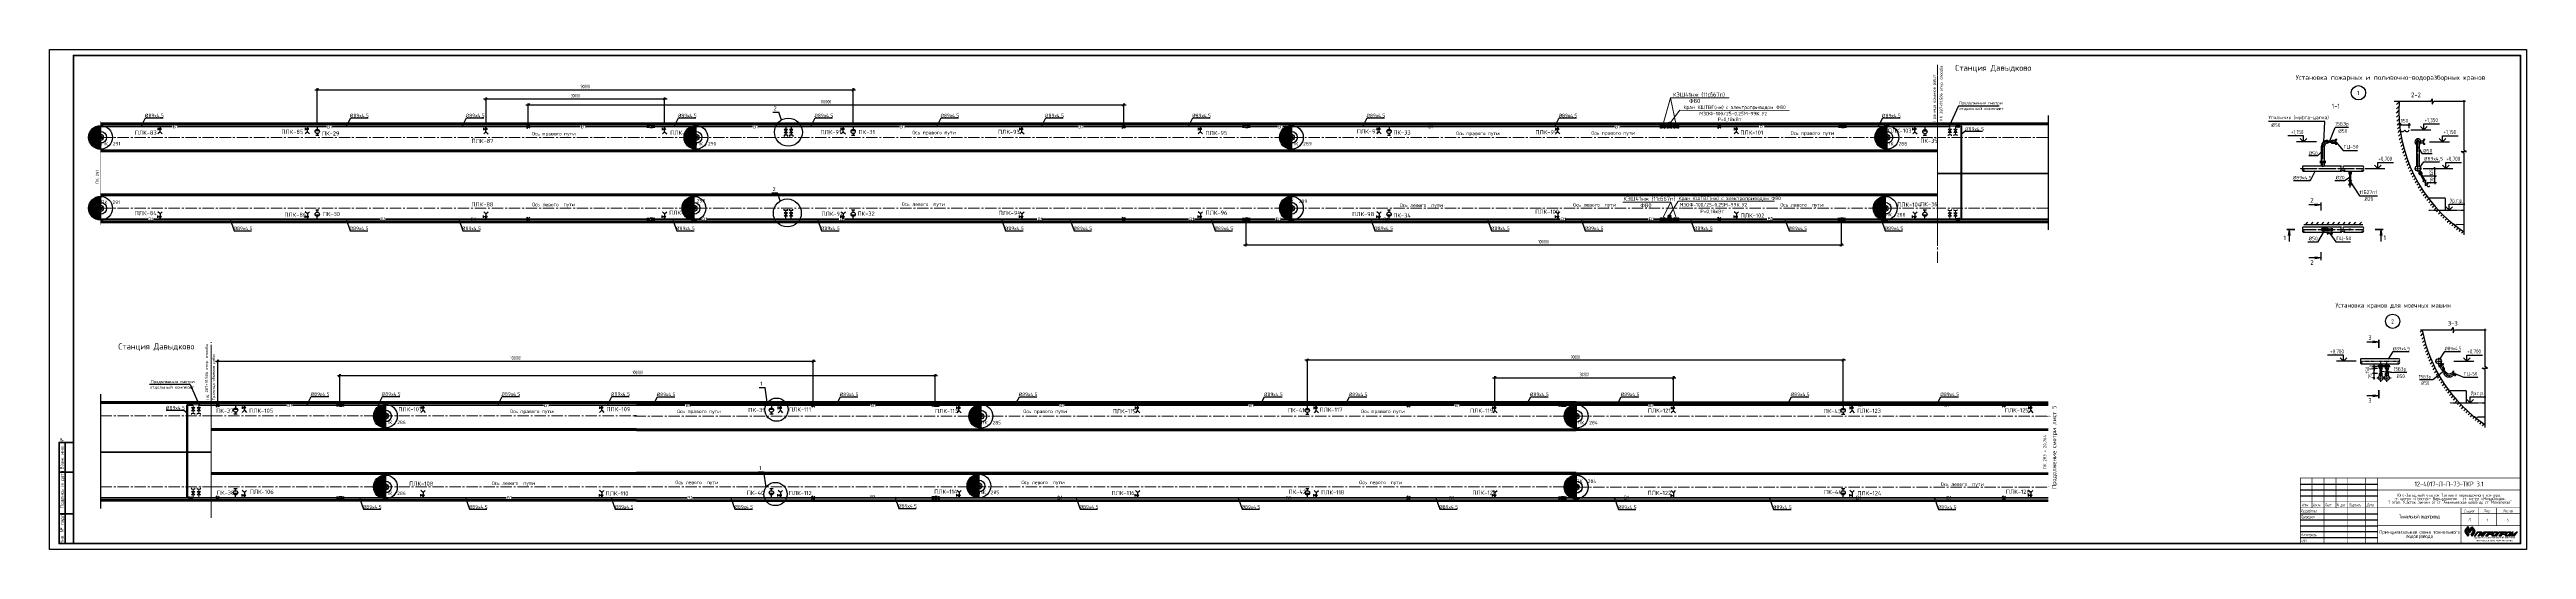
# Paper-space layout 'л2-л8' of a CAD drawing. Header units: millimetres. Extents: x 10032 to 18918, y -3051 to 627.
# Drawn here: x 10042 to 12122, y -2094 to -1674 of the extents above; entities that cross this region are included whole.
import ezdxf
from ezdxf.enums import TextEntityAlignment as Align

# ---------------------------------------------------------------- set-up
doc = ezdxf.new("R2010")
doc.units = ezdxf.units.MM
doc.header["$LTSCALE"] = 0.5
for name, pattern in [('CENTER', [2, 1.25, -0.25, 0.25, -0.25]), ('CENTER2', [28.575, 19.05, -3.175, 3.175, -3.175]), ('HIDDEN', [0.375, 0.25, -0.125]), ('Геоподоснова$0$12_5020Ж$0${ Cable   Tele }', [0])]:
    doc.linetypes.add(name, pattern=pattern)
for name, color, linetype, lineweight in [('!p_text', 7, 'Continuous', 0), ('1_fragment_plan', 7, 'Continuous', 30), ('1_PK500', 5, 'Continuous', 35), ('1_конструкция', 5, 'Continuous', 35), ('3_Формат', 4, 'Continuous', 60), ('А_Дизайн', 16, 'Continuous', 20), ('А_Конструкции', 4, 'Continuous', 50), ('А_Текст', 255, 'Continuous', 20), ('АР_Оси', 242, 'CENTER2', 18), ('Сети ВК', 4, 'Continuous', 20), ('Штриховка', 8, 'Continuous', 20)]:
    doc.layers.add(name, color=color, linetype=linetype, lineweight=lineweight)
for name, color, linetype in [('0 @ 1', 7, 'Continuous'), ('1_NADPIS', 7, 'Continuous'), ('3_RAZMER', 7, 'Continuous'), ('3_Текст', 7, 'Continuous'), ('DIZAIN', 30, 'Continuous'), ('FORMAT', 7, 'Continuous'), ('NADPISI', 110, 'Continuous'), ('OTMETKI', 2, 'Continuous'), ('ВК_конструкции', 7, 'Continuous'), ('ВК_надписи', 7, 'Continuous'), ('ВК_отметки', 9, 'Continuous'), ('ВК_сети', 4, 'Continuous'), ('ГТ_ПК', 2, 'Continuous'), ('ГТ_ПК @ 0.25', 2, 'Continuous'), ('ГТ_ПК @ 0.5', 2, 'Continuous'), ('ГТ_ПК @ 1', 2, 'Continuous'), ('ГТ_ПК @ 2', 2, 'Continuous'), ('ГТ_ПК @ 4', 2, 'Continuous')]:
    doc.layers.add(name, color=color, linetype=linetype)
doc.styles.add('GOST 2.304', font='CS_Gost2304.shx')
doc.styles.add('ROMANS', font='romans.shx', dxfattribs={"width": 0.8, "height": 1.75})
doc.styles.add('RS-3-08', font='romans.shx', dxfattribs={"width": 0.8, "height": 3})
doc.styles.add('RS-30-06', font='romans.shx', dxfattribs={"width": 0.6, "height": 3})
doc.styles.add('ГОСТ 2.304', font='CS_Gost2304.shx')
doc.styles.add('ММП', font='isocpeur.ttf', dxfattribs={"width": 0.9})
doc.styles.add('Стандарт ММП', font='isocpeur.ttf')
doc.dimstyles.new('M1000', dxfattribs={"dimtxt": 3, "dimasz": 2, "dimexe": 1.2, "dimexo": 1.5, "dimgap": 1.3, "dimtad": 1, "dimdec": 0, "dimlfac": 1000, "dimrnd": 1, "dimzin": 0, "dimdsep": 46, "dimtxsty": 'RS-3-08', "dimblk1": 'OBLIQUE', "dimblk2": 'OBLIQUE', "dimsah": 1, "dimcen": 0, "dimdle": 1.2, "dimadec": 0, "dimazin": 0, "dimtfac": 1, "dimtdec": 0, "dimtmove": 2, "dimatfit": 3, "dimldrblk": 'ARCHTICK', "dimfxl": 1, "dimtolj": 1, "dimtzin": 0, "dimarcsym": 0})
doc.dimstyles.new('M200$0', dxfattribs={"dimscale": 0, "dimtxt": 3, "dimasz": 2, "dimexe": 1.2, "dimexo": 1.5, "dimgap": 1.2, "dimtad": 1, "dimdec": 0, "dimlfac": 200, "dimrnd": 1, "dimzin": 0, "dimdsep": 46, "dimtxsty": 'RS-30-06', "dimblk1": 'OBLIQUE', "dimblk2": 'OBLIQUE', "dimsah": 1, "dimcen": 2.5, "dimdle": 2, "dimclrt": 9, "dimadec": 0, "dimazin": 0, "dimtfac": 1, "dimtdec": 0, "dimtmove": 2, "dimatfit": 3, "dimldrblk": 'OBLIQUE', "dimfxl": 1.2, "dimtolj": 1, "dimtzin": 0, "dimarcsym": 0})

# ---------------------------------------------------------------- blocks, each defined once
blk = doc.blocks.new('ПК')
at = {"layer": 'ГТ_ПК'}
blk.add_hatch(color=0, dxfattribs=at).paths.add_polyline_path([(0, -2.5, 0.414214), (2.5, 0, 0.414214), (0, 2.5)])
at = {"layer": 'ГТ_ПК', "color": 0}
blk.add_line((0, -2.5), (0, 2.5), dxfattribs=at)
blk.add_circle((0, 0), 2.5, dxfattribs=at)
blk = doc.blocks.new('*U501')
at = {"layer": 'ГТ_ПК @ 0.25', "extrusion": (9.32183e-09, 7.72587e-22, 1), "xscale": 0.2500000000000059, "yscale": 0.2500000000000053, "zscale": 0.2500000000000053, "rotation": 180}
blk.add_blockref('ПК', (10084.6, -1748.1, 0), dxfattribs=at)
at = {"layer": 'ГТ_ПК @ 0.5', "extrusion": (9.32183e-09, 7.72587e-22, 1), "xscale": 0.5000000000000185, "yscale": 0.5000000000000173, "zscale": 0.5000000000000173, "rotation": 180}
blk.add_blockref('ПК', (10084.6, -1748.1, 0), dxfattribs=at)
at = {"layer": 'ГТ_ПК @ 1', "extrusion": (9.32183e-09, 7.72587e-22, 1), "rotation": 179.9999999999641}
blk.add_blockref('ПК', (10084.6, -1748.1, 0), dxfattribs=at)
at = {"layer": 'ГТ_ПК @ 2', "extrusion": (9.32183e-09, 7.72587e-22, 1), "xscale": 2.000000000000074, "yscale": 2.000000000000069, "zscale": 2.000000000000069, "rotation": 180}
blk.add_blockref('ПК', (10084.6, -1748.1, 0), dxfattribs=at)
at = {"layer": 'ГТ_ПК @ 4', "extrusion": (9.32183e-09, 7.72587e-22, 1), "xscale": 4.000000000000095, "yscale": 4.000000000000085, "zscale": 4.000000000000085, "rotation": 180}
blk.add_blockref('ПК', (10084.6, -1748.1, 0), dxfattribs=at)
blk = doc.blocks.new('*U502')
at = {"layer": 'ГТ_ПК @ 0.25', "extrusion": (9.32183e-09, 7.72587e-22, 1), "xscale": 0.2500000000000059, "yscale": 0.2500000000000053, "zscale": 0.2500000000000053, "rotation": 180}
blk.add_blockref('ПК', (10584.6, -1748.1, 0), dxfattribs=at)
at = {"layer": 'ГТ_ПК @ 0.5', "extrusion": (9.32183e-09, 7.72587e-22, 1), "xscale": 0.5000000000000185, "yscale": 0.5000000000000173, "zscale": 0.5000000000000173, "rotation": 180}
blk.add_blockref('ПК', (10584.6, -1748.1, 0), dxfattribs=at)
at = {"layer": 'ГТ_ПК @ 1', "extrusion": (9.32183e-09, 7.72587e-22, 1), "rotation": 179.9999999999641}
blk.add_blockref('ПК', (10584.6, -1748.1, 0), dxfattribs=at)
at = {"layer": 'ГТ_ПК @ 2', "extrusion": (9.32183e-09, 7.72587e-22, 1), "xscale": 2.000000000000074, "yscale": 2.000000000000069, "zscale": 2.000000000000069, "rotation": 180}
blk.add_blockref('ПК', (10584.6, -1748.1, 0), dxfattribs=at)
at = {"layer": 'ГТ_ПК @ 4', "extrusion": (9.32183e-09, 7.72587e-22, 1), "xscale": 4.000000000000095, "yscale": 4.000000000000085, "zscale": 4.000000000000085, "rotation": 180}
blk.add_blockref('ПК', (10584.6, -1748.1, 0), dxfattribs=at)
blk = doc.blocks.new('*U503')
at = {"layer": 'ГТ_ПК @ 0.25', "extrusion": (9.32183e-09, 7.72587e-22, 1), "xscale": 0.2500000000000059, "yscale": 0.2500000000000053, "zscale": 0.2500000000000053, "rotation": 180}
blk.add_blockref('ПК', (11084.6, -1748.1, 0), dxfattribs=at)
at = {"layer": 'ГТ_ПК @ 0.5', "extrusion": (9.32183e-09, 7.72587e-22, 1), "xscale": 0.5000000000000185, "yscale": 0.5000000000000173, "zscale": 0.5000000000000173, "rotation": 180}
blk.add_blockref('ПК', (11084.6, -1748.1, 0), dxfattribs=at)
at = {"layer": 'ГТ_ПК @ 1', "extrusion": (9.32183e-09, 7.72587e-22, 1), "rotation": 179.9999999999641}
blk.add_blockref('ПК', (11084.6, -1748.1, 0), dxfattribs=at)
at = {"layer": 'ГТ_ПК @ 2', "extrusion": (9.32183e-09, 7.72587e-22, 1), "xscale": 2.000000000000074, "yscale": 2.000000000000069, "zscale": 2.000000000000069, "rotation": 180}
blk.add_blockref('ПК', (11084.6, -1748.1, 0), dxfattribs=at)
at = {"layer": 'ГТ_ПК @ 4', "extrusion": (9.32183e-09, 7.72587e-22, 1), "xscale": 4.000000000000095, "yscale": 4.000000000000085, "zscale": 4.000000000000085, "rotation": 180}
blk.add_blockref('ПК', (11084.6, -1748.1, 0), dxfattribs=at)
blk = doc.blocks.new('*U504')
at = {"layer": 'ГТ_ПК @ 0.25', "extrusion": (9.32183e-09, 7.72587e-22, 1), "xscale": 0.2500000000000059, "yscale": 0.2500000000000053, "zscale": 0.2500000000000053, "rotation": 180}
blk.add_blockref('ПК', (10084.6, -1807.7, 0), dxfattribs=at)
at = {"layer": 'ГТ_ПК @ 0.5', "extrusion": (9.32183e-09, 7.72587e-22, 1), "xscale": 0.5000000000000185, "yscale": 0.5000000000000173, "zscale": 0.5000000000000173, "rotation": 180}
blk.add_blockref('ПК', (10084.6, -1807.7, 0), dxfattribs=at)
at = {"layer": 'ГТ_ПК @ 1', "extrusion": (9.32183e-09, 7.72587e-22, 1), "rotation": 179.9999999999641}
blk.add_blockref('ПК', (10084.6, -1807.7, 0), dxfattribs=at)
at = {"layer": 'ГТ_ПК @ 2', "extrusion": (9.32183e-09, 7.72587e-22, 1), "xscale": 2.000000000000074, "yscale": 2.000000000000069, "zscale": 2.000000000000069, "rotation": 180}
blk.add_blockref('ПК', (10084.6, -1807.7, 0), dxfattribs=at)
at = {"layer": 'ГТ_ПК @ 4', "extrusion": (9.32183e-09, 7.72587e-22, 1), "xscale": 4.000000000000095, "yscale": 4.000000000000085, "zscale": 4.000000000000085, "rotation": 180}
blk.add_blockref('ПК', (10084.6, -1807.7, 0), dxfattribs=at)
blk = doc.blocks.new('*U505')
at = {"layer": 'ГТ_ПК @ 0.25', "extrusion": (9.32183e-09, 7.72587e-22, 1), "xscale": 0.2500000000000059, "yscale": 0.2500000000000053, "zscale": 0.2500000000000053, "rotation": 180}
blk.add_blockref('ПК', (10582.9, -1807.7, 0), dxfattribs=at)
at = {"layer": 'ГТ_ПК @ 0.5', "extrusion": (9.32183e-09, 7.72587e-22, 1), "xscale": 0.5000000000000185, "yscale": 0.5000000000000173, "zscale": 0.5000000000000173, "rotation": 180}
blk.add_blockref('ПК', (10582.9, -1807.7, 0), dxfattribs=at)
at = {"layer": 'ГТ_ПК @ 1', "extrusion": (9.32183e-09, 7.72587e-22, 1), "rotation": 179.9999999999641}
blk.add_blockref('ПК', (10582.9, -1807.7, 0), dxfattribs=at)
at = {"layer": 'ГТ_ПК @ 2', "extrusion": (9.32183e-09, 7.72587e-22, 1), "xscale": 2.000000000000074, "yscale": 2.000000000000069, "zscale": 2.000000000000069, "rotation": 180}
blk.add_blockref('ПК', (10582.9, -1807.7, 0), dxfattribs=at)
at = {"layer": 'ГТ_ПК @ 4', "extrusion": (9.32183e-09, 7.72587e-22, 1), "xscale": 4.000000000000095, "yscale": 4.000000000000085, "zscale": 4.000000000000085, "rotation": 180}
blk.add_blockref('ПК', (10582.9, -1807.7, 0), dxfattribs=at)
blk = doc.blocks.new('*U506')
at = {"layer": 'ГТ_ПК @ 0.25', "extrusion": (9.32183e-09, 7.72587e-22, 1), "xscale": 0.2500000000000059, "yscale": 0.2500000000000053, "zscale": 0.2500000000000053, "rotation": 180}
blk.add_blockref('ПК', (11084.6, -1807.7, 0), dxfattribs=at)
at = {"layer": 'ГТ_ПК @ 0.5', "extrusion": (9.32183e-09, 7.72587e-22, 1), "xscale": 0.5000000000000185, "yscale": 0.5000000000000173, "zscale": 0.5000000000000173, "rotation": 180}
blk.add_blockref('ПК', (11084.6, -1807.7, 0), dxfattribs=at)
at = {"layer": 'ГТ_ПК @ 1', "extrusion": (9.32183e-09, 7.72587e-22, 1), "rotation": 179.9999999999641}
blk.add_blockref('ПК', (11084.6, -1807.7, 0), dxfattribs=at)
at = {"layer": 'ГТ_ПК @ 2', "extrusion": (9.32183e-09, 7.72587e-22, 1), "xscale": 2.000000000000074, "yscale": 2.000000000000069, "zscale": 2.000000000000069, "rotation": 180}
blk.add_blockref('ПК', (11084.6, -1807.7, 0), dxfattribs=at)
at = {"layer": 'ГТ_ПК @ 4', "extrusion": (9.32183e-09, 7.72587e-22, 1), "xscale": 4.000000000000095, "yscale": 4.000000000000085, "zscale": 4.000000000000085, "rotation": 180}
blk.add_blockref('ПК', (11084.6, -1807.7, 0), dxfattribs=at)
blk = doc.blocks.new('*U507')
at = {"layer": 'ГТ_ПК @ 0.25', "extrusion": (9.32183e-09, 7.72587e-22, 1), "xscale": 0.2500000000000059, "yscale": 0.2500000000000053, "zscale": 0.2500000000000053, "rotation": 180}
blk.add_blockref('ПК', (11584.6, -1748.1, 0), dxfattribs=at)
at = {"layer": 'ГТ_ПК @ 0.5', "extrusion": (9.32183e-09, 7.72587e-22, 1), "xscale": 0.5000000000000185, "yscale": 0.5000000000000173, "zscale": 0.5000000000000173, "rotation": 180}
blk.add_blockref('ПК', (11584.6, -1748.1, 0), dxfattribs=at)
at = {"layer": 'ГТ_ПК @ 1', "extrusion": (9.32183e-09, 7.72587e-22, 1), "rotation": 179.9999999999641}
blk.add_blockref('ПК', (11584.6, -1748.1, 0), dxfattribs=at)
at = {"layer": 'ГТ_ПК @ 2', "extrusion": (9.32183e-09, 7.72587e-22, 1), "xscale": 2.000000000000074, "yscale": 2.000000000000069, "zscale": 2.000000000000069, "rotation": 180}
blk.add_blockref('ПК', (11584.6, -1748.1, 0), dxfattribs=at)
at = {"layer": 'ГТ_ПК @ 4', "extrusion": (9.32183e-09, 7.72587e-22, 1), "xscale": 4.000000000000095, "yscale": 4.000000000000085, "zscale": 4.000000000000085, "rotation": 180}
blk.add_blockref('ПК', (11584.6, -1748.1, 0), dxfattribs=at)
blk = doc.blocks.new('*U508')
at = {"layer": 'ГТ_ПК @ 0.25', "extrusion": (9.32183e-09, 7.72587e-22, 1), "xscale": 0.2500000000000059, "yscale": 0.2500000000000053, "zscale": 0.2500000000000053, "rotation": 180}
blk.add_blockref('ПК', (10323.8, -1982.2, 0), dxfattribs=at)
at = {"layer": 'ГТ_ПК @ 0.5', "extrusion": (9.32183e-09, 7.72587e-22, 1), "xscale": 0.5000000000000185, "yscale": 0.5000000000000173, "zscale": 0.5000000000000173, "rotation": 180}
blk.add_blockref('ПК', (10323.8, -1982.2, 0), dxfattribs=at)
at = {"layer": 'ГТ_ПК @ 1', "extrusion": (9.32183e-09, 7.72587e-22, 1), "rotation": 179.9999999999641}
blk.add_blockref('ПК', (10323.8, -1982.2, 0), dxfattribs=at)
at = {"layer": 'ГТ_ПК @ 2', "extrusion": (9.32183e-09, 7.72587e-22, 1), "xscale": 2.000000000000074, "yscale": 2.000000000000069, "zscale": 2.000000000000069, "rotation": 180}
blk.add_blockref('ПК', (10323.8, -1982.2, 0), dxfattribs=at)
at = {"layer": 'ГТ_ПК @ 4', "extrusion": (9.32183e-09, 7.72587e-22, 1), "xscale": 4.000000000000095, "yscale": 4.000000000000085, "zscale": 4.000000000000085, "rotation": 180}
blk.add_blockref('ПК', (10323.8, -1982.2, 0), dxfattribs=at)
blk = doc.blocks.new('*U509')
at = {"layer": 'ГТ_ПК @ 0.25', "extrusion": (9.32183e-09, 7.72587e-22, 1), "xscale": 0.2500000000000059, "yscale": 0.2500000000000053, "zscale": 0.2500000000000053, "rotation": 180}
blk.add_blockref('ПК', (11583.2, -1807.7, 0), dxfattribs=at)
at = {"layer": 'ГТ_ПК @ 0.5', "extrusion": (9.32183e-09, 7.72587e-22, 1), "xscale": 0.5000000000000185, "yscale": 0.5000000000000173, "zscale": 0.5000000000000173, "rotation": 180}
blk.add_blockref('ПК', (11583.2, -1807.7, 0), dxfattribs=at)
at = {"layer": 'ГТ_ПК @ 1', "extrusion": (9.32183e-09, 7.72587e-22, 1), "rotation": 179.9999999999641}
blk.add_blockref('ПК', (11583.2, -1807.7, 0), dxfattribs=at)
at = {"layer": 'ГТ_ПК @ 2', "extrusion": (9.32183e-09, 7.72587e-22, 1), "xscale": 2.000000000000074, "yscale": 2.000000000000069, "zscale": 2.000000000000069, "rotation": 180}
blk.add_blockref('ПК', (11583.2, -1807.7, 0), dxfattribs=at)
at = {"layer": 'ГТ_ПК @ 4', "extrusion": (9.32183e-09, 7.72587e-22, 1), "xscale": 4.000000000000095, "yscale": 4.000000000000085, "zscale": 4.000000000000085, "rotation": 180}
blk.add_blockref('ПК', (11583.2, -1807.7, 0), dxfattribs=at)
blk = doc.blocks.new('*U510')
at = {"layer": 'ГТ_ПК @ 0.25', "extrusion": (9.32183e-09, 7.72587e-22, 1), "xscale": 0.2500000000000059, "yscale": 0.2500000000000053, "zscale": 0.2500000000000053, "rotation": 180}
blk.add_blockref('ПК', (10323.8, -2041.8, 0), dxfattribs=at)
at = {"layer": 'ГТ_ПК @ 0.5', "extrusion": (9.32183e-09, 7.72587e-22, 1), "xscale": 0.5000000000000185, "yscale": 0.5000000000000173, "zscale": 0.5000000000000173, "rotation": 180}
blk.add_blockref('ПК', (10323.8, -2041.8, 0), dxfattribs=at)
at = {"layer": 'ГТ_ПК @ 1', "extrusion": (9.32183e-09, 7.72587e-22, 1), "rotation": 179.9999999999641}
blk.add_blockref('ПК', (10323.8, -2041.8, 0), dxfattribs=at)
at = {"layer": 'ГТ_ПК @ 2', "extrusion": (9.32183e-09, 7.72587e-22, 1), "xscale": 2.000000000000074, "yscale": 2.000000000000069, "zscale": 2.000000000000069, "rotation": 180}
blk.add_blockref('ПК', (10323.8, -2041.8, 0), dxfattribs=at)
at = {"layer": 'ГТ_ПК @ 4', "extrusion": (9.32183e-09, 7.72587e-22, 1), "xscale": 4.000000000000095, "yscale": 4.000000000000085, "zscale": 4.000000000000085, "rotation": 180}
blk.add_blockref('ПК', (10323.8, -2041.8, 0), dxfattribs=at)
blk = doc.blocks.new('*U511')
at = {"layer": 'ГТ_ПК @ 0.25', "extrusion": (9.32183e-09, 7.72587e-22, 1), "xscale": 0.2500000000000059, "yscale": 0.2500000000000053, "zscale": 0.2500000000000053, "rotation": 180}
blk.add_blockref('ПК', (10823.8, -1982.4, 0), dxfattribs=at)
at = {"layer": 'ГТ_ПК @ 0.5', "extrusion": (9.32183e-09, 7.72587e-22, 1), "xscale": 0.5000000000000185, "yscale": 0.5000000000000173, "zscale": 0.5000000000000173, "rotation": 180}
blk.add_blockref('ПК', (10823.8, -1982.4, 0), dxfattribs=at)
at = {"layer": 'ГТ_ПК @ 1', "extrusion": (9.32183e-09, 7.72587e-22, 1), "rotation": 179.9999999999641}
blk.add_blockref('ПК', (10823.8, -1982.4, 0), dxfattribs=at)
at = {"layer": 'ГТ_ПК @ 2', "extrusion": (9.32183e-09, 7.72587e-22, 1), "xscale": 2.000000000000074, "yscale": 2.000000000000069, "zscale": 2.000000000000069, "rotation": 180}
blk.add_blockref('ПК', (10823.8, -1982.4, 0), dxfattribs=at)
at = {"layer": 'ГТ_ПК @ 4', "extrusion": (9.32183e-09, 7.72587e-22, 1), "xscale": 4.000000000000095, "yscale": 4.000000000000085, "zscale": 4.000000000000085, "rotation": 180}
blk.add_blockref('ПК', (10823.8, -1982.4, 0), dxfattribs=at)
blk = doc.blocks.new('*U512')
at = {"layer": 'ГТ_ПК @ 0.25', "extrusion": (9.32183e-09, 7.72587e-22, 1), "xscale": 0.2500000000000059, "yscale": 0.2500000000000053, "zscale": 0.2500000000000053, "rotation": 180}
blk.add_blockref('ПК', (11323.8, -1982.4, 0), dxfattribs=at)
at = {"layer": 'ГТ_ПК @ 0.5', "extrusion": (9.32183e-09, 7.72587e-22, 1), "xscale": 0.5000000000000185, "yscale": 0.5000000000000173, "zscale": 0.5000000000000173, "rotation": 180}
blk.add_blockref('ПК', (11323.8, -1982.4, 0), dxfattribs=at)
at = {"layer": 'ГТ_ПК @ 1', "extrusion": (9.32183e-09, 7.72587e-22, 1), "rotation": 179.9999999999641}
blk.add_blockref('ПК', (11323.8, -1982.4, 0), dxfattribs=at)
at = {"layer": 'ГТ_ПК @ 2', "extrusion": (9.32183e-09, 7.72587e-22, 1), "xscale": 2.000000000000074, "yscale": 2.000000000000069, "zscale": 2.000000000000069, "rotation": 180}
blk.add_blockref('ПК', (11323.8, -1982.4, 0), dxfattribs=at)
at = {"layer": 'ГТ_ПК @ 4', "extrusion": (9.32183e-09, 7.72587e-22, 1), "xscale": 4.000000000000095, "yscale": 4.000000000000085, "zscale": 4.000000000000085, "rotation": 180}
blk.add_blockref('ПК', (11323.8, -1982.4, 0), dxfattribs=at)
blk = doc.blocks.new('*U513')
at = {"layer": 'ГТ_ПК @ 0.25', "extrusion": (9.32183e-09, 7.72587e-22, 1), "xscale": 0.2500000000000059, "yscale": 0.2500000000000053, "zscale": 0.2500000000000053, "rotation": 180}
blk.add_blockref('ПК', (10822.2, -2041, 0), dxfattribs=at)
at = {"layer": 'ГТ_ПК @ 0.5', "extrusion": (9.32183e-09, 7.72587e-22, 1), "xscale": 0.5000000000000185, "yscale": 0.5000000000000173, "zscale": 0.5000000000000173, "rotation": 180}
blk.add_blockref('ПК', (10822.2, -2041, 0), dxfattribs=at)
at = {"layer": 'ГТ_ПК @ 1', "extrusion": (9.32183e-09, 7.72587e-22, 1), "rotation": 179.9999999999641}
blk.add_blockref('ПК', (10822.2, -2041, 0), dxfattribs=at)
at = {"layer": 'ГТ_ПК @ 2', "extrusion": (9.32183e-09, 7.72587e-22, 1), "xscale": 2.000000000000074, "yscale": 2.000000000000069, "zscale": 2.000000000000069, "rotation": 180}
blk.add_blockref('ПК', (10822.2, -2041, 0), dxfattribs=at)
at = {"layer": 'ГТ_ПК @ 4', "extrusion": (9.32183e-09, 7.72587e-22, 1), "xscale": 4.000000000000095, "yscale": 4.000000000000085, "zscale": 4.000000000000085, "rotation": 180}
blk.add_blockref('ПК', (10822.2, -2041, 0), dxfattribs=at)
blk = doc.blocks.new('*U514')
at = {"layer": 'ГТ_ПК @ 0.25', "extrusion": (9.32183e-09, 7.72587e-22, 1), "xscale": 0.2500000000000059, "yscale": 0.2500000000000053, "zscale": 0.2500000000000053, "rotation": 180}
blk.add_blockref('ПК', (11323.8, -2041.8, 0), dxfattribs=at)
at = {"layer": 'ГТ_ПК @ 0.5', "extrusion": (9.32183e-09, 7.72587e-22, 1), "xscale": 0.5000000000000185, "yscale": 0.5000000000000173, "zscale": 0.5000000000000173, "rotation": 180}
blk.add_blockref('ПК', (11323.8, -2041.8, 0), dxfattribs=at)
at = {"layer": 'ГТ_ПК @ 1', "extrusion": (9.32183e-09, 7.72587e-22, 1), "rotation": 179.9999999999641}
blk.add_blockref('ПК', (11323.8, -2041.8, 0), dxfattribs=at)
at = {"layer": 'ГТ_ПК @ 2', "extrusion": (9.32183e-09, 7.72587e-22, 1), "xscale": 2.000000000000074, "yscale": 2.000000000000069, "zscale": 2.000000000000069, "rotation": 180}
blk.add_blockref('ПК', (11323.8, -2041.8, 0), dxfattribs=at)
at = {"layer": 'ГТ_ПК @ 4', "extrusion": (9.32183e-09, 7.72587e-22, 1), "xscale": 4.000000000000095, "yscale": 4.000000000000085, "zscale": 4.000000000000085, "rotation": 180}
blk.add_blockref('ПК', (11323.8, -2041.8, 0), dxfattribs=at)
blk = doc.blocks.new('*U515')
at = {"layer": 'ГТ_ПК @ 0.25', "extrusion": (9.32183e-09, 7.72587e-22, 1), "xscale": 0.2500000000000059, "yscale": 0.2500000000000053, "zscale": 0.2500000000000053, "rotation": 180}
blk.add_blockref('ПК', (11323.8, -1982.4, 0), dxfattribs=at)
at = {"layer": 'ГТ_ПК @ 0.5', "extrusion": (9.32183e-09, 7.72587e-22, 1), "xscale": 0.5000000000000185, "yscale": 0.5000000000000173, "zscale": 0.5000000000000173, "rotation": 180}
blk.add_blockref('ПК', (11323.8, -1982.4, 0), dxfattribs=at)
at = {"layer": 'ГТ_ПК @ 1', "extrusion": (9.32183e-09, 7.72587e-22, 1), "rotation": 179.9999999999641}
blk.add_blockref('ПК', (11323.8, -1982.4, 0), dxfattribs=at)
at = {"layer": 'ГТ_ПК @ 2', "extrusion": (9.32183e-09, 7.72587e-22, 1), "xscale": 2.000000000000074, "yscale": 2.000000000000069, "zscale": 2.000000000000069, "rotation": 180}
blk.add_blockref('ПК', (11323.8, -1982.4, 0), dxfattribs=at)
at = {"layer": 'ГТ_ПК @ 4', "extrusion": (9.32183e-09, 7.72587e-22, 1), "xscale": 4.000000000000095, "yscale": 4.000000000000085, "zscale": 4.000000000000085, "rotation": 180}
blk.add_blockref('ПК', (11323.8, -1982.4, 0), dxfattribs=at)
blk = doc.blocks.new('*U516')
at = {"layer": 'ГТ_ПК @ 0.25', "extrusion": (9.32183e-09, 7.72587e-22, 1), "xscale": 0.2500000000000059, "yscale": 0.2500000000000053, "zscale": 0.2500000000000053, "rotation": 180}
blk.add_blockref('ПК', (11323.8, -2042, 0), dxfattribs=at)
at = {"layer": 'ГТ_ПК @ 0.5', "extrusion": (9.32183e-09, 7.72587e-22, 1), "xscale": 0.5000000000000185, "yscale": 0.5000000000000173, "zscale": 0.5000000000000173, "rotation": 180}
blk.add_blockref('ПК', (11323.8, -2042, 0), dxfattribs=at)
at = {"layer": 'ГТ_ПК @ 1', "extrusion": (9.32183e-09, 7.72587e-22, 1), "rotation": 179.9999999999641}
blk.add_blockref('ПК', (11323.8, -2042, 0), dxfattribs=at)
at = {"layer": 'ГТ_ПК @ 2', "extrusion": (9.32183e-09, 7.72587e-22, 1), "xscale": 2.000000000000074, "yscale": 2.000000000000069, "zscale": 2.000000000000069, "rotation": 180}
blk.add_blockref('ПК', (11323.8, -2042, 0), dxfattribs=at)
at = {"layer": 'ГТ_ПК @ 4', "extrusion": (9.32183e-09, 7.72587e-22, 1), "xscale": 4.000000000000095, "yscale": 4.000000000000085, "zscale": 4.000000000000085, "rotation": 180}
blk.add_blockref('ПК', (11323.8, -2042, 0), dxfattribs=at)
blk = doc.blocks.new('A$C7E09144A')
at = {"layer": 'Сети ВК', "lineweight": 9}
h = blk.add_hatch(color=256, dxfattribs=at)
h.paths.add_polyline_path([(-20, -2.2, 0.414214), (-20.3, -2.4, 0.414214), (-20, -2.7)])
h.paths.add_polyline_path([(-20, -2.2), (-20, -2.7, 0.414214), (-19.8, -2.4, 0.414214)])
h = blk.add_hatch(color=256, dxfattribs=at)
h.paths.add_polyline_path([(-20, -80.8, -0.414214), (-20.3, -80.5, -0.414214), (-20, -80.3)])
h.paths.add_polyline_path([(-20, -80.8), (-20, -80.3, -0.414214), (-19.8, -80.5, -0.414214)])
at = {"layer": 'Defpoints', "color": 6, "ltscale": 0.125}
blk.add_line((-92.9, 6.5), (-92.9, -89.5), dxfattribs=at)
at = {"layer": 'Defpoints', "color": 6, "linetype": 'Continuous', "lineweight": 140}
blk.add_line((-92.9, -42.1), (0, -42.1), dxfattribs=at)
at = {"layer": 'NADPISI', "color": 5, "linetype": 'Геоподоснова$0$12_5020Ж$0${ Cable   Tele }', "ltscale": 0.5}
for q in [(-51.8, 14.7, 0), (-10, -2.4, 0)]:
    blk.add_line((-17.6, 14.7, 0), q, dxfattribs=at)
at = {"layer": 'А_Конструкции'}
for p, q in [((-92.9, 0), (0, 0)), ((-92.9, -1), (0, -1)), ((-92.9, -82.2), (0, -82.2)), ((-92.9, -83.2), (0, -83.2))]:
    blk.add_line(p, q, dxfattribs=at)
at = {"layer": 'АР_Оси', "color": 7}
for p, q in [((0, -97.4), (0, 39.5)), ((-92.9, -11.8), (0, -11.8)), ((-92.9, -71.4), (0, -71.4))]:
    blk.add_line(p, q, dxfattribs=at)
at = {"layer": 'ВК_надписи'}
for p, q in [((-37.8, -6.8, 0), (-23.1, -6.8, 0)), ((-23.1, -6.8, 0), (-20.1, -9.3, 0))]:
    blk.add_line(p, q, dxfattribs=at)
at = {"layer": 'ВК_сети', "color": 2, "lineweight": 40, "ltscale": 0.5, "elevation": 0}
for points in [[(-10.1, -2.6), (0, -2.6)], [(-92.9, -80.6), (0, -80.6)]]:
    blk.add_lwpolyline(points, dxfattribs=at)
at = {"layer": 'ВК_сети', "color": 1, "lineweight": 9, "ltscale": 0.5}
for centre in [(-10, -2.3), (-10, -80.6, 0)]:
    blk.add_circle(centre, 0.3, dxfattribs=at)
at = {"layer": 'Сети ВК', "color": 5, "linetype": 'Continuous', "lineweight": 9, "ltscale": 0.3}
for p, q in [((-20.6, -71.7, 0), (-20.6, -2.5, 0)), ((-19.6, -71.4), (-19.6, -2.4, 0)), ((-18.7, -3.4, 0), (-18.7, -1.4, 0)), ((-16.2, -3.4, 0), (-18.2, -1.4, 0)), ((-16.2, -1.4, 0), (-18.2, -3.4, 0)), ((-18.2, -3.4, 0), (-18.2, -1.4, 0)), ((-17.2, -3.4, 0), (-17.2, -1, 0)), ((-16.5, -7.6, 0), (-13.7, -4.8, 0)), ((-13.7, -7.6, 0), (-16.5, -4.8, 0)), ((-16.5, -4.8, 0), (-13.7, -4.8, 0)), ((-13.7, -7.6, 0), (-16.5, -7.6, 0)), ((-13.7, -9.6, 0), (-16.5, -9.6, 0)), ((-16.5, -9.6, 0), (-16.5, -10.6, 0)), ((-16.2, -1.4, 0), (-16.2, -3.4, 0)), ((-15.7, -1.4, 0), (-15.7, -3.4, 0)), ((-13.7, -9.6, 0), (-13.7, -10.6, 0)), ((-11.9, -7.6, 0), (-9.1, -4.8, 0)), ((-9.1, -7.6, 0), (-11.9, -4.8, 0)), ((-11.9, -4.8, 0), (-9.1, -4.8, 0)), ((-9.1, -7.6, 0), (-11.9, -7.6, 0)), ((-9.1, -9.6, 0), (-11.9, -9.6, 0)), ((-11.9, -9.6, 0), (-11.9, -10.6, 0)), ((-9.1, -9.6, 0), (-9.1, -10.6, 0)), ((-20.6, -71.7, 0), (-20.6, -80.5, 0)), ((-19.6, -71.7, 0), (-19.6, -80.6, 0)), ((-18.7, -79.5, 0), (-18.7, -81.5, 0)), ((-16.2, -79.6, 0), (-18.2, -81.6, 0)), ((-16.2, -81.6, 0), (-18.2, -79.6, 0)), ((-18.2, -79.6, 0), (-18.2, -81.6, 0)), ((-17.2, -79.6, 0), (-17.2, -81.9, 0)), ((-16.5, -73.3, 0), (-16.5, -72.3, 0)), ((-13.7, -73.3, 0), (-16.5, -73.3, 0)), ((-16.5, -75.3, 0), (-13.7, -78.1, 0)), ((-13.7, -75.3, 0), (-16.5, -78.1, 0)), ((-13.7, -75.3, 0), (-16.5, -75.3, 0)), ((-16.5, -78.1, 0), (-13.7, -78.1, 0)), ((-16.2, -81.6, 0), (-16.2, -79.6, 0)), ((-15.7, -81.6, 0), (-15.7, -79.6, 0)), ((-13.7, -73.3, 0), (-13.7, -72.3, 0)), ((-11.9, -73.3, 0), (-11.9, -72.3, 0)), ((-9.1, -73.3, 0), (-11.9, -73.3, 0)), ((-11.9, -75.3, 0), (-9.1, -78.1, 0)), ((-9.1, -75.3, 0), (-11.9, -78.1, 0)), ((-9.1, -75.3, 0), (-11.9, -75.3, 0)), ((-11.9, -78.1, 0), (-9.1, -78.1, 0)), ((-9.1, -73.3, 0), (-9.1, -72.3, 0))]:
    blk.add_line(p, q, dxfattribs=at)
at = {"layer": 'Сети ВК', "lineweight": 9}
for p, q in [((-20, -2.4, 0), (-20.1, -8.7, 0)), ((-20.1, -2.4, 0), (-18.7, -2.4, 0)), ((-20.1, -8.7, 0), (-20.1, -71.7, 0)), ((-15.8, -2.4, 0), (-10, -2.4, 0)), ((-15.1, -2.4, 0), (-15.1, -4.8, 0)), ((-15.1, -7.6, 0), (-15.1, -9.6, 0)), ((-10.5, -2.4, 0), (-10.5, -4.8, 0)), ((-10.5, -7.6, 0), (-10.5, -9.6, 0)), ((-20.1, -74.2, 0), (-20.1, -71.7, 0)), ((-20, -80.5, 0), (-20.1, -74.2, 0)), ((-20.1, -80.6, 0), (-18.7, -80.6, 0)), ((-15.8, -80.6, 0), (-10, -80.6, 0)), ((-15.1, -75.3, 0), (-15.1, -73.3, 0)), ((-15.1, -80.6, 0), (-15.1, -78.1, 0)), ((-10.5, -75.3, 0), (-10.5, -73.3, 0)), ((-10.5, -80.6, 0), (-10.5, -78.1, 0))]:
    blk.add_line(p, q, dxfattribs=at)
for centre in [(-20, -2.4, 0), (-20, -80.5, 0)]:
    blk.add_circle(centre, 0.25, dxfattribs=at)
at = {"layer": '3_Формат', "color": 0, "lineweight": 50, "style": 'Стандарт ММП'}
blk.add_text('Станция Давыдково', height=5, dxfattribs=at).set_placement((-78, 44.1, 0))
at = {"layer": 'NADPISI', "color": 5, "linetype": 'CENTER', "ltscale": 0.5, "style": 'Стандарт ММП'}
for s, p in [('отдельный комплект', (-51.3, 11.1, 0)), ('Продолжение смотри', (-50.6, 15.8, 0))]:
    blk.add_text(s, height=2.5, dxfattribs=at).set_placement(p)
at = {"layer": 'А_Текст', "color": 0, "linetype": 'Continuous', "lineweight": 30, "style": 'Стандарт ММП'}
for s, p in [('287+91.506 откр. способа', (-2.7, 8, 0)), ('Граница объемов работ', (3.1, 1.4)), ('ПК ', (-1.8, 1.7, 0))]:
    blk.add_text(s, height=2.4, rotation=90, dxfattribs=at).set_placement(p)
at = {"layer": 'ВК_надписи', "style": 'Стандарт ММП'}
blk.add_text('%%C89х4,5', height=3, dxfattribs=at).set_placement((-37.9, -6.4, 0))
blk = doc.blocks.new('A$C694964ED')
at = {"layer": 'Сети ВК', "lineweight": 9}
h = blk.add_hatch(color=256, dxfattribs=at)
h.paths.add_polyline_path([(20, -2.2, -0.414214), (20.3, -2.4, -0.414214), (20, -2.7)])
h.paths.add_polyline_path([(20, -2.2), (20, -2.7, -0.414214), (19.8, -2.4, -0.414214)])
h = blk.add_hatch(color=256, dxfattribs=at)
h.paths.add_polyline_path([(20, -80.8, 0.414214), (20.3, -80.5, 0.414214), (20, -80.3)])
h.paths.add_polyline_path([(20, -80.8), (20, -80.3, 0.414214), (19.8, -80.5, 0.414214)])
at = {"layer": 'Defpoints', "color": 6, "ltscale": 0.125}
blk.add_line((92.9, 6.5), (92.9, -89.5), dxfattribs=at)
at = {"layer": 'Defpoints', "color": 6, "linetype": 'Continuous', "lineweight": 140}
blk.add_line((92.9, -42.1), (0, -42.1), dxfattribs=at)
at = {"layer": 'NADPISI', "color": 5, "linetype": 'Геоподоснова$0$12_5020Ж$0${ Cable   Tele }', "ltscale": 0.5}
for q in [(10, -2.4, 0), (51.8, 14.7, 0)]:
    blk.add_line((17.6, 14.7, 0), q, dxfattribs=at)
at = {"layer": 'А_Конструкции'}
for p, q in [((92.9, 0), (0, 0)), ((92.9, -1), (0, -1)), ((92.9, -82.2), (0, -82.2)), ((92.9, -83.2), (0, -83.2))]:
    blk.add_line(p, q, dxfattribs=at)
at = {"layer": 'АР_Оси', "color": 7}
for p, q in [((0, -97.4), (0, 39.5)), ((92.9, -11.8), (0, -11.8)), ((92.9, -71.4), (0, -71.4))]:
    blk.add_line(p, q, dxfattribs=at)
at = {"layer": 'ВК_надписи'}
for p, q in [((23.1, -6.8, 0), (20.1, -9.3, 0)), ((37.8, -6.8, 0), (23.1, -6.8, 0))]:
    blk.add_line(p, q, dxfattribs=at)
at = {"layer": 'ВК_сети', "color": 2, "lineweight": 40, "ltscale": 0.5, "elevation": 0}
for points in [[(10.1, -2.6), (0, -2.6)], [(92.9, -80.6), (0, -80.6)]]:
    blk.add_lwpolyline(points, dxfattribs=at)
at = {"layer": 'ВК_сети', "color": 1, "lineweight": 9, "ltscale": 0.5}
for centre in [(10, -2.3), (10, -80.6, 0)]:
    blk.add_circle(centre, 0.3, dxfattribs=at)
at = {"layer": 'Сети ВК', "color": 5, "linetype": 'Continuous', "lineweight": 9, "ltscale": 0.3}
for p, q in [((11.9, -7.6, 0), (9.1, -4.8, 0)), ((9.1, -7.6, 0), (11.9, -4.8, 0)), ((11.9, -4.8, 0), (9.1, -4.8, 0)), ((9.1, -7.6, 0), (11.9, -7.6, 0)), ((9.1, -9.6, 0), (11.9, -9.6, 0)), ((9.1, -9.6, 0), (9.1, -10.6, 0)), ((11.9, -9.6, 0), (11.9, -10.6, 0)), ((16.5, -7.6, 0), (13.7, -4.8, 0)), ((13.7, -7.6, 0), (16.5, -4.8, 0)), ((16.5, -4.8, 0), (13.7, -4.8, 0)), ((13.7, -7.6, 0), (16.5, -7.6, 0)), ((13.7, -9.6, 0), (16.5, -9.6, 0)), ((13.7, -9.6, 0), (13.7, -10.6, 0)), ((15.7, -1.4, 0), (15.7, -3.4, 0)), ((16.2, -3.4, 0), (18.2, -1.4, 0)), ((16.2, -1.4, 0), (18.2, -3.4, 0)), ((16.2, -1.4, 0), (16.2, -3.4, 0)), ((16.5, -9.6, 0), (16.5, -10.6, 0)), ((17.2, -3.4, 0), (17.2, -1, 0)), ((18.2, -3.4, 0), (18.2, -1.4, 0)), ((18.7, -3.4, 0), (18.7, -1.4, 0)), ((19.6, -71.4), (19.6, -2.4, 0)), ((20.6, -71.7, 0), (20.6, -2.5, 0)), ((9.1, -73.3, 0), (9.1, -72.3, 0)), ((9.1, -73.3, 0), (11.9, -73.3, 0)), ((11.9, -75.3, 0), (9.1, -78.1, 0)), ((9.1, -75.3, 0), (11.9, -78.1, 0)), ((9.1, -75.3, 0), (11.9, -75.3, 0)), ((11.9, -78.1, 0), (9.1, -78.1, 0)), ((11.9, -73.3, 0), (11.9, -72.3, 0)), ((13.7, -73.3, 0), (13.7, -72.3, 0)), ((13.7, -73.3, 0), (16.5, -73.3, 0)), ((16.5, -75.3, 0), (13.7, -78.1, 0)), ((13.7, -75.3, 0), (16.5, -78.1, 0)), ((13.7, -75.3, 0), (16.5, -75.3, 0)), ((16.5, -78.1, 0), (13.7, -78.1, 0)), ((15.7, -81.6, 0), (15.7, -79.6, 0)), ((16.2, -79.6, 0), (18.2, -81.6, 0)), ((16.2, -81.6, 0), (18.2, -79.6, 0)), ((16.2, -81.6, 0), (16.2, -79.6, 0)), ((16.5, -73.3, 0), (16.5, -72.3, 0)), ((17.2, -79.6, 0), (17.2, -81.9, 0)), ((18.2, -79.6, 0), (18.2, -81.6, 0)), ((18.7, -79.5, 0), (18.7, -81.5, 0)), ((19.6, -71.7, 0), (19.6, -80.6, 0)), ((20.6, -71.7, 0), (20.6, -80.5, 0))]:
    blk.add_line(p, q, dxfattribs=at)
at = {"layer": 'Сети ВК', "lineweight": 9}
for p, q in [((15.8, -2.4, 0), (10, -2.4, 0)), ((10.5, -2.4, 0), (10.5, -4.8, 0)), ((10.5, -7.6, 0), (10.5, -9.6, 0)), ((15.1, -2.4, 0), (15.1, -4.8, 0)), ((15.1, -7.6, 0), (15.1, -9.6, 0)), ((20.1, -2.4, 0), (18.7, -2.4, 0)), ((20, -2.4, 0), (20.1, -8.7, 0)), ((20.1, -8.7, 0), (20.1, -71.7, 0)), ((15.8, -80.6, 0), (10, -80.6, 0)), ((10.5, -75.3, 0), (10.5, -73.3, 0)), ((10.5, -80.6, 0), (10.5, -78.1, 0)), ((15.1, -75.3, 0), (15.1, -73.3, 0)), ((15.1, -80.6, 0), (15.1, -78.1, 0)), ((20.1, -80.6, 0), (18.7, -80.6, 0)), ((20, -80.5, 0), (20.1, -74.2, 0)), ((20.1, -74.2, 0), (20.1, -71.7, 0))]:
    blk.add_line(p, q, dxfattribs=at)
for centre in [(20, -2.4, 0), (20, -80.5, 0)]:
    blk.add_circle(centre, 0.25, dxfattribs=at)
at = {"layer": '3_Формат', "color": 0, "lineweight": 50, "style": 'Стандарт ММП'}
blk.add_text('Станция Давыдково', height=5, rotation=360, dxfattribs=at).set_placement((15, 44.1, 0))
at = {"layer": 'NADPISI', "color": 5, "linetype": 'CENTER', "ltscale": 0.5, "style": 'Стандарт ММП'}
for s, p in [('Продолжение смотри', (18.1, 15.8, 0)), ('отдельный комплект', (18.5, 11.1, 0))]:
    blk.add_text(s, height=2.5, dxfattribs=at).set_placement(p)
at = {"layer": 'А_Текст', "color": 0, "linetype": 'Continuous', "lineweight": 30, "style": 'Стандарт ММП'}
for s, p in [('287+91.506 откр. способа', (4.4, 8, 0)), ('Граница объемов работ', (-1.4, 1.4)), ('ПК ', (4.2, 1.7, 0))]:
    blk.add_text(s, height=2.4, rotation=90, dxfattribs=at).set_placement(p)
at = {"layer": 'ВК_надписи', "style": 'Стандарт ММП'}
blk.add_text('%%C89х4,5', height=3, dxfattribs=at).set_placement((23.3, -6.4, 0))
blk = doc.blocks.new('*U441')
at = {"color": 0, "lineweight": 25, "ltscale": 100}
blk.add_line((230, 5), (415, 5), dxfattribs=at)
at = {"layer": 'FORMAT', "color": 7, "lineweight": 25}
blk.add_lwpolyline([(0, 0), (0, 420), (2080, 420), (2080, 0), (0, 0)], dxfattribs=at)
at = {"layer": 'FORMAT', "color": 7, "lineweight": 60}
for points in [[(20, 5), (20, 415), (2075, 415), (2075, 5), (20, 5)], [(20, 5), (8, 5), (8, 90), (20, 90)], [(13, 5), (13, 90)], [(8, 65), (20, 65)], [(8, 30), (20, 30)]]:
    blk.add_lwpolyline(points, dxfattribs=at)
at = {"layer": 'FORMAT', "color": 7, "style": 'ММП', "width": 0.85}
for s, p in [('Взам. инв. №', (11.9, 67.2)), ('Подпись и дата', (11.9, 34.8))]:
    blk.add_text(s, height=3, rotation=90, dxfattribs=at).set_placement(p)
blk.add_text('Инв. № подл.', height=3, rotation=90, dxfattribs=at).set_placement((11.9, 17.4), align=Align.CENTER)
blk = doc.blocks.new('RAZ')
at = {"layer": '1_fragment_plan'}
for q in [(5, 5.7), (5, 4.3), (10, 5)]:
    blk.add_line((0, 5), q, dxfattribs=at)
at = {"layer": '1_fragment_plan', "color": 4, "const_width": 1.2}
blk.add_lwpolyline([(0, 7), (0, 0)], dxfattribs=at)
blk = doc.blocks.new('_raznl')
at = {"layer": 'DIZAIN', "rotation": 90}
blk.add_blockref('RAZ', (0, 0), dxfattribs=at)
at = {"layer": 'DIZAIN', "color": 4, "style": 'ROMANS', "width": 0.8, "flags": 4}
blk.add_attdef('N', text='', height=4, dxfattribs=at).set_placement((-7.5, 5), align=Align.RIGHT)
blk = doc.blocks.new('_razpv')
at = {"layer": 'DIZAIN', "xscale": -1}
blk.add_blockref('RAZ', (0, 0), dxfattribs=at)
at = {"layer": 'DIZAIN', "color": 4, "style": 'ROMANS', "width": 0.8, "flags": 4}
blk.add_attdef('N', text='', height=4, dxfattribs=at).set_placement((-7.5, 8.8), align=Align.MIDDLE)
blk = doc.blocks.new('_otmp')
at = {"layer": 'ВК_отметки'}
blk.add_line((4.2, 0), (20.9, 0), dxfattribs=at)
at = {"layer": 'ВК_отметки', "linetype": 'Continuous'}
blk.add_lwpolyline([(15, 0), (12.2, 2.8)], dxfattribs=at)
at = {"layer": 'ВК_отметки'}
for points in [[(15, 0), (15, 5), (28.2, 5)], [(15, 0), (17.8, 2.8)]]:
    blk.add_lwpolyline(points, dxfattribs=at)
at = {"layer": 'ВК_отметки', "style": 'ROMANS', "width": 0.7, "flags": 4}
blk.add_attdef('О', text='', height=3.5, dxfattribs=at).set_placement((21.2, 6.4), align=Align.CENTER)
blk = doc.blocks.new('_razg')
at = {"layer": 'DIZAIN', "color": 4, "style": 'ROMANS', "width": 0.8, "flags": 4}
blk.add_attdef('N-N', text='', height=4, dxfattribs=at).set_placement((0.1, 3.6), align=Align.MIDDLE)
blk = doc.blocks.new('_Oblique')
at = {"linetype": 'ByBlock', "lineweight": 30}
blk.add_line((-0.5, -0.5), (0.5, 0.5), dxfattribs=at)
blk = doc.blocks.new('*D105')
at = {"layer": 'Defpoints', "color": 0, "lineweight": 100, "ltscale": 0.5}
for p in [(12034.1, -1780.5), (12036.8, -1786), (12044.9, -1780.5)]:
    blk.add_point(p, dxfattribs=at)
at = {"layer": 'ВК_надписи', "color": 7, "lineweight": -2, "ltscale": 0.5}
for p, q in [((12035.6, -1780.5), (12046.1, -1780.5)), ((12038.3, -1786), (12046.1, -1786)), ((12044.9, -1780.5), (12044.9, -1779)), ((12044.9, -1786), (12044.9, -1780.5)), ((12044.9, -1786), (12044.9, -1787.5))]:
    blk.add_line(p, q, dxfattribs=at)
at = {"layer": 'ВК_надписи', "color": 7, "lineweight": -2, "ltscale": 0.5, "xscale": 1.5, "yscale": 1.5, "zscale": 1.5}
for p, rotation in [((12044.9, -1780.5), 270), ((12044.9, -1786), 90)]:
    blk.add_blockref('_Oblique', p, dxfattribs=dict(at, rotation=rotation))
at = {"layer": 'ВК_надписи', "color": 7, "ltscale": 0.5, "insert": (12042.2, -1784.6), "char_height": 3, "attachment_point": 5, "rotation": 90, "style": 'Стандарт ММП'}
blk.add_mtext('\\A1;110', dxfattribs=at)
blk = doc.blocks.new('*D106')
at = {"layer": 'Defpoints', "color": 0, "lineweight": 100, "ltscale": 0.5}
for p in [(12033.5, -1774.3), (12033.9, -1780.5), (12044.9, -1774.3)]:
    blk.add_point(p, dxfattribs=at)
at = {"layer": 'ВК_надписи', "color": 7, "lineweight": -2, "ltscale": 0.5}
for p, q in [((12035, -1774.3), (12046.1, -1774.3)), ((12035.4, -1780.5), (12046.1, -1780.5)), ((12044.9, -1781.7), (12044.9, -1773.1))]:
    blk.add_line(p, q, dxfattribs=at)
at = {"layer": 'ВК_надписи', "color": 7, "lineweight": -2, "ltscale": 0.5, "xscale": 1.5, "yscale": 1.5, "zscale": 1.5}
for p, rotation in [((12044.9, -1774.3), 90), ((12044.9, -1780.5), 270)]:
    blk.add_blockref('_Oblique', p, dxfattribs=dict(at, rotation=rotation))
at = {"layer": 'ВК_надписи', "color": 7, "ltscale": 0.5, "insert": (12041.9, -1777.3), "char_height": 3, "attachment_point": 5, "rotation": 90, "style": 'Стандарт ММП'}
blk.add_mtext('\\A1;125', dxfattribs=at)
blk = doc.blocks.new('*D107')
at = {"layer": 'Defpoints', "color": 0, "lineweight": 100}
for p in [(11993.8, -1946.4), (11996, -1950.2), (11998.2, -1946.4)]:
    blk.add_point(p, dxfattribs=at)
at = {"layer": 'ВК_сети', "color": 7, "lineweight": -2}
for p, q in [((11996.7, -1946.4), (11992.6, -1946.4)), ((11994.5, -1950.2), (11992.6, -1950.2)), ((11993.8, -1951.4), (11993.8, -1945.2))]:
    blk.add_line(p, q, dxfattribs=at)
at = {"layer": 'ВК_сети', "color": 7, "lineweight": -2, "xscale": 1.5, "yscale": 1.5, "zscale": 1.5}
for p, rotation in [((11993.8, -1946.4), 90), ((11993.8, -1950.2), 270)]:
    blk.add_blockref('_Oblique', p, dxfattribs=dict(at, rotation=rotation))
at = {"layer": 'ВК_сети', "color": 7, "lineweight": 30, "insert": (11990.5, -1948.5), "char_height": 3, "attachment_point": 5, "rotation": 90, "style": 'RS-3-08'}
blk.add_mtext('\\A1;75', dxfattribs=at)
blk = doc.blocks.new('*D108')
at = {"layer": 'Defpoints', "color": 0, "lineweight": 100}
for p in [(11993.8, -1942.4), (11998.2, -1942.4), (11998.2, -1946.4)]:
    blk.add_point(p, dxfattribs=at)
at = {"layer": 'ВК_сети', "color": 7, "lineweight": -2}
for p, q in [((11996.7, -1942.4), (11992.6, -1942.4)), ((11996.7, -1946.4), (11992.6, -1946.4)), ((11993.8, -1947.6), (11993.8, -1941.2))]:
    blk.add_line(p, q, dxfattribs=at)
at = {"layer": 'ВК_сети', "color": 7, "lineweight": -2, "xscale": 1.5, "yscale": 1.5, "zscale": 1.5}
for p, rotation in [((11993.8, -1942.4), 90), ((11993.8, -1946.4), 270)]:
    blk.add_blockref('_Oblique', p, dxfattribs=dict(at, rotation=rotation))
at = {"layer": 'ВК_сети', "color": 7, "lineweight": 30, "insert": (11988.1, -1943.6), "char_height": 3, "attachment_point": 5, "rotation": 90, "style": 'RS-3-08'}
blk.add_mtext('\\A1;150', dxfattribs=at)
blk = doc.blocks.new('*D109')
at = {"layer": 'Defpoints', "color": 0, "lineweight": 100}
for p in [(11993.8, -1940.7), (11998.2, -1940.7), (11998.2, -1942.4)]:
    blk.add_point(p, dxfattribs=at)
at = {"layer": 'ВК_сети', "color": 7, "lineweight": -2}
for p, q in [((11996.7, -1940.7), (11992.6, -1940.7)), ((11996.7, -1942.4), (11992.6, -1942.4)), ((11993.8, -1940.7), (11993.8, -1939.2)), ((11993.8, -1942.4), (11993.8, -1940.7)), ((11993.8, -1942.4), (11993.8, -1943.9))]:
    blk.add_line(p, q, dxfattribs=at)
at = {"layer": 'ВК_сети', "color": 7, "lineweight": -2, "xscale": 1.5, "yscale": 1.5, "zscale": 1.5}
for p, rotation in [((11993.8, -1940.7), 270), ((11993.8, -1942.4), 90)]:
    blk.add_blockref('_Oblique', p, dxfattribs=dict(at, rotation=rotation))
at = {"layer": 'ВК_сети', "color": 7, "lineweight": 30, "insert": (11991.4, -1941.5), "char_height": 3, "attachment_point": 5, "rotation": 90, "style": 'RS-3-08'}
blk.add_mtext('\\A1;80', dxfattribs=at)
blk = doc.blocks.new('*D136')
at = {"layer": 'Defpoints', "color": 0, "lineweight": -2}
for p, q in [((10264.6, -1708.1), (10718.6, -1708.1)), ((10266.6, -1737.4), (10266.6, -1706.9)), ((10716.6, -1737.4), (10716.6, -1706.9))]:
    blk.add_line(p, q, dxfattribs=at)
at = {"layer": 'Defpoints', "color": 0, "linetype": 'Continuous', "lineweight": 30}
for p in [(10716.6, -1708.1), (10266.6, -1738.9, 0), (10716.6, -1738.9, 0)]:
    blk.add_point(p, dxfattribs=at)
at = {"layer": 'Defpoints', "color": 0, "linetype": 'Continuous', "lineweight": -2, "xscale": 2, "yscale": 2, "zscale": 2, "rotation": 180}
blk.add_blockref('_Oblique', (10266.6, -1708.1), dxfattribs=at)
at = {"layer": 'Defpoints', "color": 0, "linetype": 'Continuous', "lineweight": -2, "xscale": 2, "yscale": 2, "zscale": 2}
blk.add_blockref('_Oblique', (10716.6, -1708.1), dxfattribs=at)
at = {"layer": 'Defpoints', "color": 9, "linetype": 'Continuous', "lineweight": 30, "insert": (10491.6, -1705.4), "char_height": 3, "attachment_point": 5, "style": 'RS-30-06'}
blk.add_mtext('\\A1;90000', dxfattribs=at)
blk = doc.blocks.new('*D137')
at = {"layer": 'Defpoints', "color": 0, "lineweight": -2}
for p, q in [((10406.3, -1715.8), (10560.3, -1715.8)), ((10408.3, -1737.4), (10408.3, -1714.6)), ((10558.3, -1737.4), (10558.3, -1714.6))]:
    blk.add_line(p, q, dxfattribs=at)
at = {"layer": 'Defpoints', "color": 0, "linetype": 'Continuous', "lineweight": 30}
for p in [(10558.3, -1715.8), (10408.3, -1738.9, 0), (10558.3, -1738.9, 0)]:
    blk.add_point(p, dxfattribs=at)
at = {"layer": 'Defpoints', "color": 0, "linetype": 'Continuous', "lineweight": -2, "xscale": 2, "yscale": 2, "zscale": 2, "rotation": 180}
blk.add_blockref('_Oblique', (10408.3, -1715.8), dxfattribs=at)
at = {"layer": 'Defpoints', "color": 0, "linetype": 'Continuous', "lineweight": -2, "xscale": 2, "yscale": 2, "zscale": 2}
blk.add_blockref('_Oblique', (10558.3, -1715.8), dxfattribs=at)
at = {"layer": 'Defpoints', "color": 9, "linetype": 'Continuous', "lineweight": 30, "insert": (10483.3, -1713.1), "char_height": 3, "attachment_point": 5, "style": 'RS-30-06'}
blk.add_mtext('\\A1;30000', dxfattribs=at)
blk = doc.blocks.new('*D138')
at = {"layer": 'Defpoints', "color": 0, "lineweight": -2}
for p, q in [((10441.8, -1720.8), (10945.8, -1720.8)), ((10443.8, -1737.4), (10443.8, -1719.6)), ((10943.8, -1737.4), (10943.8, -1719.6))]:
    blk.add_line(p, q, dxfattribs=at)
at = {"layer": 'Defpoints', "color": 0, "linetype": 'Continuous', "lineweight": 30}
for p in [(10943.8, -1720.8), (10443.8, -1738.9, 0), (10943.8, -1738.9, 0)]:
    blk.add_point(p, dxfattribs=at)
at = {"layer": 'Defpoints', "color": 0, "linetype": 'Continuous', "lineweight": -2, "xscale": 2, "yscale": 2, "zscale": 2, "rotation": 180}
blk.add_blockref('_Oblique', (10443.8, -1720.8), dxfattribs=at)
at = {"layer": 'Defpoints', "color": 0, "linetype": 'Continuous', "lineweight": -2, "xscale": 2, "yscale": 2, "zscale": 2}
blk.add_blockref('_Oblique', (10943.8, -1720.8), dxfattribs=at)
at = {"layer": 'Defpoints', "color": 9, "linetype": 'Continuous', "lineweight": 30, "insert": (10693.8, -1718.1), "char_height": 3, "attachment_point": 5, "style": 'RS-30-06'}
blk.add_mtext('\\A1;100000', dxfattribs=at)
blk = doc.blocks.new('*D139')
at = {"layer": 'Defpoints', "color": 0, "lineweight": -2}
for p, q in [((11046.3, -1818.5), (11046.3, -1839.6)), ((11546.3, -1818.5), (11546.3, -1839.6)), ((11044.3, -1838.4), (11548.3, -1838.4))]:
    blk.add_line(p, q, dxfattribs=at)
at = {"layer": 'Defpoints', "color": 0, "linetype": 'Continuous', "lineweight": 30}
for p in [(11046.3, -1817, 0), (11546.3, -1817, 0), (11546.3, -1838.4)]:
    blk.add_point(p, dxfattribs=at)
at = {"layer": 'Defpoints', "color": 0, "linetype": 'Continuous', "lineweight": -2, "xscale": 2, "yscale": 2, "zscale": 2, "rotation": 180}
blk.add_blockref('_Oblique', (11046.3, -1838.4), dxfattribs=at)
at = {"layer": 'Defpoints', "color": 0, "linetype": 'Continuous', "lineweight": -2, "xscale": 2, "yscale": 2, "zscale": 2}
blk.add_blockref('_Oblique', (11546.3, -1838.4), dxfattribs=at)
at = {"layer": 'Defpoints', "color": 9, "linetype": 'Continuous', "lineweight": 30, "insert": (11296.3, -1835.7), "char_height": 3, "attachment_point": 5, "style": 'RS-30-06'}
blk.add_mtext('\\A1;100000', dxfattribs=at)
blk = doc.blocks.new('*D140')
at = {"layer": 'Defpoints', "color": 0, "lineweight": -2}
for p, q in [((11098, -1971.7), (11098, -1934.1)), ((11548, -1971.7), (11548, -1934.1)), ((11550, -1935.3), (11096, -1935.3))]:
    blk.add_line(p, q, dxfattribs=at)
at = {"layer": 'Defpoints', "color": 0, "linetype": 'Continuous', "lineweight": 30}
for p in [(11098, -1935.3), (11098, -1973.2, 0), (11548, -1973.2, 0)]:
    blk.add_point(p, dxfattribs=at)
at = {"layer": 'Defpoints', "color": 0, "linetype": 'Continuous', "lineweight": -2, "xscale": 2, "yscale": 2, "zscale": 2, "rotation": 180}
blk.add_blockref('_Oblique', (11098, -1935.3), dxfattribs=at)
at = {"layer": 'Defpoints', "color": 0, "linetype": 'Continuous', "lineweight": -2, "xscale": 2, "yscale": 2, "zscale": 2}
blk.add_blockref('_Oblique', (11548, -1935.3), dxfattribs=at)
at = {"layer": 'Defpoints', "color": 9, "linetype": 'Continuous', "lineweight": 30, "insert": (11323, -1932.6), "char_height": 3, "attachment_point": 5, "style": 'RS-30-06'}
blk.add_mtext('\\A1;90000', dxfattribs=at)
blk = doc.blocks.new('*D141')
at = {"layer": 'Defpoints', "color": 0, "lineweight": -2}
for p, q in [((11253.5, -1950), (11407.5, -1950)), ((11255.5, -1971.7), (11255.5, -1948.8)), ((11405.5, -1971.7), (11405.5, -1948.8))]:
    blk.add_line(p, q, dxfattribs=at)
at = {"layer": 'Defpoints', "color": 0, "linetype": 'Continuous', "lineweight": 30}
for p in [(11405.5, -1950), (11255.5, -1973.2, 0), (11405.5, -1973.2, 0)]:
    blk.add_point(p, dxfattribs=at)
at = {"layer": 'Defpoints', "color": 0, "linetype": 'Continuous', "lineweight": -2, "xscale": 2, "yscale": 2, "zscale": 2, "rotation": 180}
blk.add_blockref('_Oblique', (11255.5, -1950), dxfattribs=at)
at = {"layer": 'Defpoints', "color": 0, "linetype": 'Continuous', "lineweight": -2, "xscale": 2, "yscale": 2, "zscale": 2}
blk.add_blockref('_Oblique', (11405.5, -1950), dxfattribs=at)
at = {"layer": 'Defpoints', "color": 9, "linetype": 'Continuous', "lineweight": 30, "insert": (11330.5, -1947.3), "char_height": 3, "attachment_point": 5, "style": 'RS-30-06'}
blk.add_mtext('\\A1;30000', dxfattribs=at)
blk = doc.blocks.new('*D142')
at = {"layer": 'Defpoints', "color": 0, "lineweight": -2}
for p, q in [((10181, -1936.1), (10685, -1936.1)), ((10183, -1971.5), (10183, -1934.9)), ((10683, -1971.7), (10683, -1934.9))]:
    blk.add_line(p, q, dxfattribs=at)
at = {"layer": 'Defpoints', "color": 0, "linetype": 'Continuous', "lineweight": 30}
for p in [(10683, -1936.1), (10183, -1973, 0), (10683, -1973.2, 0)]:
    blk.add_point(p, dxfattribs=at)
at = {"layer": 'Defpoints', "color": 0, "linetype": 'Continuous', "lineweight": -2, "xscale": 2, "yscale": 2, "zscale": 2, "rotation": 180}
blk.add_blockref('_Oblique', (10183, -1936.1), dxfattribs=at)
at = {"layer": 'Defpoints', "color": 0, "linetype": 'Continuous', "lineweight": -2, "xscale": 2, "yscale": 2, "zscale": 2}
blk.add_blockref('_Oblique', (10683, -1936.1), dxfattribs=at)
at = {"layer": 'Defpoints', "color": 9, "linetype": 'Continuous', "lineweight": 30, "insert": (10433, -1933.4), "char_height": 3, "attachment_point": 5, "style": 'RS-30-06'}
blk.add_mtext('\\A1;100000', dxfattribs=at)
blk = doc.blocks.new('*D143')
at = {"layer": 'Defpoints', "color": 0, "lineweight": -2}
for p, q in [((10283.5, -1948.3), (10787.5, -1948.3)), ((10285.5, -1971.4), (10285.5, -1947.1)), ((10785.5, -1971.6), (10785.5, -1947.1))]:
    blk.add_line(p, q, dxfattribs=at)
at = {"layer": 'Defpoints', "color": 0, "linetype": 'Continuous', "lineweight": 30}
for p in [(10785.5, -1948.3), (10285.5, -1972.9, 0), (10785.5, -1973.1, 0)]:
    blk.add_point(p, dxfattribs=at)
at = {"layer": 'Defpoints', "color": 0, "linetype": 'Continuous', "lineweight": -2, "xscale": 2, "yscale": 2, "zscale": 2, "rotation": 180}
blk.add_blockref('_Oblique', (10285.5, -1948.3), dxfattribs=at)
at = {"layer": 'Defpoints', "color": 0, "linetype": 'Continuous', "lineweight": -2, "xscale": 2, "yscale": 2, "zscale": 2}
blk.add_blockref('_Oblique', (10785.5, -1948.3), dxfattribs=at)
at = {"layer": 'Defpoints', "color": 9, "linetype": 'Continuous', "lineweight": 30, "insert": (10535.5, -1945.6), "char_height": 3, "attachment_point": 5, "style": 'RS-30-06'}
blk.add_mtext('\\A1;100000', dxfattribs=at)
blk = doc.blocks.new('Logo GIPROPROM')
at = {"lineweight": 0, "true_color": 0x5282a3}
h = blk.add_hatch(color=145, dxfattribs=at)
h.dxf.hatch_style = 1
edge = h.paths.add_edge_path()
edge.add_line((5.1, -5.2), (6.8, -7.3))
edge.add_line((6.8, -7.3), (5.8, -8.7))
edge.add_line((5.8, -8.7), (3.5, -5.8))
edge.add_arc((4.8, -4.7), 1.75, 141.3402, 218.6598, ccw=False)
edge.add_line((3.5, -3.6), (5.8, -0.7))
edge.add_line((5.8, -0.7), (6.8, -2))
edge.add_line((6.8, -2), (5.1, -4.2))
edge.add_arc((5.7, -4.7), 0.75, 141.3402, 218.6598)
edge = h.paths.add_edge_path()
edge.add_line((9.3, -8.7), (8.3, -7.3))
edge.add_line((8.3, -7.3), (10.2, -4.8))
edge.add_arc((10.1, -4.7), 0.25, 321.3402, 398.6598)
edge.add_line((10.2, -4.5), (9.5, -3.6))
edge.add_arc((9.3, -3.8), 0.25, 38.6598, 141.3402)
edge.add_line((9.1, -3.6), (7.2, -6))
edge.add_line((7.2, -6), (6.1, -4.7))
edge.add_line((6.1, -4.7), (8.7, -1.4))
edge.add_arc((9.3, -1.9), 0.75, 38.6598, 141.3402, ccw=False)
edge.add_line((9.9, -1.4), (11.7, -3.7))
edge.add_arc((10.6, -4.7), 1.5, -38.6598, 38.6598, ccw=False)
edge.add_line((11.7, -5.6), (9.3, -8.7))
at = {"layer": 'Штриховка', "lineweight": 0, "ltscale": 100}
h = blk.add_hatch(color=256, dxfattribs=at)
h.dxf.hatch_style = 1
edge = h.paths.add_edge_path(flags=16)
edge.add_line((26, -6.6), (26.4, -6.1))
edge.add_arc((26.2, -6), 0.2, 321.3402, 450)
edge.add_line((26.2, -5.8), (24.7, -5.8))
edge.add_line((24.7, -5.8), (23.9, -6.9))
edge.add_line((23.9, -6.9), (25.4, -6.9))
edge.add_arc((25.4, -6.1), 0.8, 270, 321.3402)
edge = h.paths.add_edge_path(flags=16)
edge.add_line((28.8, -7.8), (30.2, -6.1))
edge.add_arc((30, -6), 0.2, 321.3402, 450)
edge.add_line((30, -5.8), (28.6, -5.8))
edge.add_arc((28.6, -6.6), 0.8, 90, 141.3402)
edge.add_line((28, -6.1), (26.7, -7.7))
edge.add_arc((26.8, -7.9), 0.2, 141.3402, 270)
edge.add_line((26.8, -8.1), (28.2, -8.1))
edge.add_arc((28.2, -7.3), 0.8, 270, 321.3402)
edge = h.paths.add_edge_path(flags=16)
edge.add_line((37.1, -6.6), (37.5, -6.1))
edge.add_arc((37.3, -6), 0.2, 321.3402, 450)
edge.add_line((37.3, -5.8), (35.8, -5.8))
edge.add_line((35.8, -5.8), (35, -6.9))
edge.add_line((35, -6.9), (36.5, -6.9))
edge.add_arc((36.5, -6.1), 0.8, 270, 321.3402)
edge = h.paths.add_edge_path(flags=16)
edge.add_line((40, -7.8), (41.4, -6.1))
edge.add_arc((41.2, -6), 0.2, 321.3402, 450)
edge.add_line((41.2, -5.8), (39.7, -5.8))
edge.add_arc((39.7, -6.6), 0.8, 90, 141.3402)
edge.add_line((39.1, -6.1), (37.8, -7.7))
edge.add_arc((37.9, -7.9), 0.2, 141.3402, 270)
edge.add_line((37.9, -8.1), (39.4, -8.1))
edge.add_arc((39.4, -7.3), 0.8, 270, 321.3402)
h.paths.add_polyline_path([(20.4, -5.2), (19.6, -5.2), (15.4, -7.8), (17.5, -5.2), (16.9, -5.2), (14.1, -8.7), (14.9, -8.7), (19.1, -6.1), (17, -8.7), (17.6, -8.7)])
h.paths.add_polyline_path([(23, -5.8), (20.7, -8.7), (21.3, -8.7), (24.1, -5.2), (20.8, -5.2), (18, -8.7), (18.6, -8.7), (20.9, -5.8)])
edge = h.paths.add_edge_path()
edge.add_line((23.4, -7.5), (25.5, -7.5))
edge.add_arc((25.5, -6.7), 0.8, 270, 321.3402)
edge.add_line((26.1, -7.2), (26.9, -6.1))
edge.add_arc((26.5, -5.8), 0.6, 321.3402, 450)
edge.add_line((26.5, -5.2), (24.6, -5.2))
edge.add_line((24.6, -5.2), (21.8, -8.7))
edge.add_line((21.8, -8.7), (22.4, -8.7))
edge.add_line((22.4, -8.7), (23.4, -7.5))
edge = h.paths.add_edge_path()
edge.add_line((29, -8.3), (30.7, -6.1))
edge.add_arc((30.3, -5.8), 0.6, 321.3402, 450)
edge.add_line((30.3, -5.2), (28.6, -5.2))
edge.add_arc((28.6, -6.2), 1, 90, 141.3402)
edge.add_line((27.8, -5.5), (26.1, -7.7))
edge.add_arc((26.6, -8.1), 0.6, 141.3402, 270)
edge.add_line((26.6, -8.7), (28.2, -8.7))
edge.add_arc((28.2, -7.7), 1, 270, 321.3402)
h.paths.add_polyline_path([(34.1, -5.8), (31.8, -8.7), (32.4, -8.7), (35.2, -5.2), (32, -5.2), (29.2, -8.7), (29.8, -8.7), (32.1, -5.8)])
edge = h.paths.add_edge_path()
edge.add_line((34.5, -7.5), (36.6, -7.5))
edge.add_arc((36.6, -6.7), 0.8, 270, 321.3402)
edge.add_line((37.2, -7.2), (38.3, -5.8))
edge.add_arc((38, -5.6), 0.4, 321.3402, 450)
edge.add_line((38, -5.2), (35.7, -5.2))
edge.add_line((35.7, -5.2), (32.9, -8.7))
edge.add_line((32.9, -8.7), (33.5, -8.7))
edge.add_line((33.5, -8.7), (34.5, -7.5))
edge = h.paths.add_edge_path()
edge.add_line((40.2, -8.3), (41.9, -6.1))
edge.add_arc((41.5, -5.8), 0.6, 321.3402, 450)
edge.add_line((41.5, -5.2), (39.7, -5.2))
edge.add_arc((39.7, -6.2), 1, 90, 141.3402)
edge.add_line((38.9, -5.5), (37.2, -7.7))
edge.add_arc((37.7, -8.1), 0.6, 141.3402, 270)
edge.add_line((37.7, -8.7), (39.4, -8.7))
edge.add_arc((39.4, -7.7), 1, 270, 321.3402)
h.paths.add_polyline_path([(44.2, -8.7), (44.8, -8.7), (47.6, -5.2), (46.8, -5.2), (43.1, -8), (43.9, -5.2), (43.2, -5.2), (40.4, -8.7), (41, -8.7), (43.2, -6), (42.4, -8.7), (43, -8.7), (46.1, -6.3)])
h.paths.add_polyline_path([(14.1, -5.8), (16.1, -5.8), (16.6, -5.2), (14, -5.2), (11.2, -8.7), (11.8, -8.7)])
at = {"color": 145, "linetype": 'ByBlock', "lineweight": 0, "ltscale": 100, "true_color": 0x5282a3}
for points in [[(5.1, -5.2), (6.8, -7.3), (5.8, -8.7), (3.5, -5.8, -0.350781), (3.5, -3.6), (5.8, -0.7), (6.8, -2), (5.1, -4.2, 0.350781)], [(9.3, -8.7), (8.3, -7.3), (10.2, -4.8, 0.350781), (10.2, -4.5), (9.5, -3.6, 0.480625), (9.1, -3.6), (7.2, -6), (6.1, -4.7), (8.7, -1.4, -0.480625), (9.9, -1.4), (11.7, -3.7, -0.350781), (11.7, -5.6)]]:
    blk.add_lwpolyline(points, format="xyb", close=True, dxfattribs=at)
at = {"lineweight": 0, "ltscale": 100}
for points in [[(14.1, -5.8), (16.1, -5.8), (16.6, -5.2), (14, -5.2), (11.2, -8.7), (11.8, -8.7)], [(20.4, -5.2), (19.6, -5.2), (15.4, -7.8), (17.5, -5.2), (16.9, -5.2), (14.1, -8.7), (14.9, -8.7), (19.1, -6.1), (17, -8.7), (17.6, -8.7)], [(23, -5.8), (20.7, -8.7), (21.3, -8.7), (24.1, -5.2), (20.8, -5.2), (18, -8.7), (18.6, -8.7), (20.9, -5.8)], [(34.1, -5.8), (31.8, -8.7), (32.4, -8.7), (35.2, -5.2), (32, -5.2), (29.2, -8.7), (29.8, -8.7), (32.1, -5.8)], [(44.2, -8.7), (44.8, -8.7), (47.6, -5.2), (46.8, -5.2), (43.1, -8), (43.9, -5.2), (43.2, -5.2), (40.4, -8.7), (41, -8.7), (43.2, -6), (42.4, -8.7), (43, -8.7), (46.1, -6.3)]]:
    blk.add_lwpolyline(points, close=True, dxfattribs=at)
for points in [[(23.4, -7.5), (25.5, -7.5, 0.227838), (26.1, -7.2), (26.9, -6.1, 0.62888), (26.5, -5.2), (24.6, -5.2), (21.8, -8.7), (22.4, -8.7)], [(26, -6.6), (26.4, -6.1, 0.62888), (26.2, -5.8), (24.7, -5.8), (23.9, -6.9), (25.4, -6.9, 0.227838)], [(29, -8.3), (30.7, -6.1, 0.62888), (30.3, -5.2), (28.6, -5.2, 0.227838), (27.8, -5.5), (26.1, -7.7, 0.62888), (26.6, -8.7), (28.2, -8.7, 0.227838)], [(28.8, -7.8), (30.2, -6.1, 0.62888), (30, -5.8), (28.6, -5.8, 0.227838), (28, -6.1), (26.7, -7.7, 0.62888), (26.8, -8.1), (28.2, -8.1, 0.227838)], [(34.5, -7.5), (36.6, -7.5, 0.227838), (37.2, -7.2), (38.3, -5.8, 0.62888), (38, -5.2), (35.7, -5.2), (32.9, -8.7), (33.5, -8.7)], [(37.1, -6.6), (37.5, -6.1, 0.62888), (37.3, -5.8), (35.8, -5.8), (35, -6.9), (36.5, -6.9, 0.227838)], [(40.2, -8.3), (41.9, -6.1, 0.62888), (41.5, -5.2), (39.7, -5.2, 0.227838), (38.9, -5.5), (37.2, -7.7, 0.62888), (37.7, -8.7), (39.4, -8.7, 0.227838)], [(40, -7.8), (41.4, -6.1, 0.62888), (41.2, -5.8), (39.7, -5.8, 0.227838), (39.1, -6.1), (37.8, -7.7, 0.62888), (37.9, -8.1), (39.4, -8.1, 0.227838)]]:
    blk.add_lwpolyline(points, format="xyb", close=True, dxfattribs=at)
at = {"insert": (27.9, -11.4), "char_height": 1.5, "width": 38.244, "attachment_point": 5, "style": 'ГОСТ 2.304'}
blk.add_mtext('{\\fTimes New Roman|b0|i0|c204|p18;Проектно-изыскательский институт инновационного строительства}', dxfattribs=at)

psp = doc.layouts.new('л2-л8')

# ---------------------------------------------------------------- hatches: boundary and pattern name
at = {"layer": 'ВК_конструкции', "ltscale": 0.5}
h = psp.add_hatch(dxfattribs=at)
h.set_pattern_fill('ANSI31', scale=20, style=0)
h.set_pattern_definition([(45, (13236.3317, -1536.2865), (-1.767767, 1.767767), [])])
h.paths.add_polyline_path([(12069.2496, -1829.9031), (12069.2496, -1827.4323, -0.057511163), (12047.7995, -1809.2994), (12044.987, -1809.2994, 0.064146482)])
h.paths.add_polyline_path([(12044.987, -1809.2994), (12047.7995, -1809.2994, -0.086153448), (12024.7569, -1774.2994), (12022.5087, -1774.2994, 0.084073866)])
h.paths.add_polyline_path([(12014.5873, -1725.4309), (12012.5225, -1725.4309, 0.101129102), (12022.5087, -1774.2994), (12024.7569, -1774.2994, -0.102947913)])
h.paths.add_polyline_path([(12014.8076, -1718.0874), (12012.7391, -1718.0874, 0.014747861), (12012.5225, -1725.4309), (12014.5873, -1725.4309, -0.014996783)])
h = psp.add_hatch(dxfattribs=at)
h.set_pattern_fill('ANSI31', color=256, angle=90, style=0)
h.set_pattern_definition([(225, (11602.4622, -1710.6497), (-2.245064, 2.245064), [])])
h.paths.add_polyline_path([(11934.7622, -1821.5509), (11934.7622, -1819.44), (11984.3308, -1819.44), (11984.3308, -1821.5509)])
h = psp.add_hatch(dxfattribs=at)
h.set_pattern_fill('ANSI31', scale=20, style=0)
h.set_pattern_definition([(45, (13253.839, -1698.1078), (-1.767767, 1.767767), [])])
h.paths.add_polyline_path([(12086.7569, -1991.7244), (12086.7569, -1989.2536, -0.057511163), (12065.3068, -1971.1207), (12062.4943, -1971.1207, 0.064146482)])
h.paths.add_polyline_path([(12062.4943, -1971.1207), (12065.3068, -1971.1207, -0.086153448), (12042.2642, -1936.1207), (12040.016, -1936.1207, 0.084073866)])
edge = h.paths.add_edge_path()
edge.add_line((12034.0888, -1909.2659), (12031.9904, -1909.2659))
edge.add_arc((12154.5946, -1887.2522), 124.5648, 190.17906, 203.0985529)
edge.add_line((12040.016, -1936.1207), (12042.2642, -1936.1207))
edge.add_arc((12154.5946, -1887.2522), 122.5, 190.352513, 203.511098, ccw=False)
at = {"layer": 'ВК_сети', "ltscale": 0.5}
h = psp.add_hatch(color=5, dxfattribs=at)
h.paths.add_polyline_path([(10135.419, -1741.0925, 0.414213562), (10134.669, -1740.3425), (10134.669, -1741.0925)])
h.paths.add_polyline_path([(10135.419, -1741.0925), (10134.669, -1741.0925), (10134.669, -1741.8425, 0.414213562)])
h.paths.add_polyline_path([(10134.669, -1741.0925), (10134.669, -1740.3425, 0.584080524), (10134.0272, -1741.4805)])
h.paths.add_polyline_path([(10134.669, -1741.8425), (10134.669, -1741.0925), (10134.0272, -1741.4805, 0.262562079)])
h = psp.add_hatch(color=5, dxfattribs=at)
h.paths.add_polyline_path([(10135.419, -1741.0925, 0.414213562), (10134.669, -1740.3425), (10134.669, -1741.0925)])
h.paths.add_polyline_path([(10135.419, -1741.0925), (10134.669, -1741.0925), (10134.669, -1741.8425, 0.414213562)])
h.paths.add_polyline_path([(10134.669, -1741.0925), (10134.669, -1740.3425, 0.584080524), (10134.0272, -1741.4805)])
h.paths.add_polyline_path([(10134.669, -1741.8425), (10134.669, -1741.0925), (10134.0272, -1741.4805, 0.262562079)])
h = psp.add_hatch(color=5, dxfattribs=at)
h.paths.add_polyline_path([(10259.069, -1741.0925, 0.414213562), (10258.319, -1740.3425), (10258.319, -1741.0925)])
h.paths.add_polyline_path([(10259.069, -1741.0925), (10258.319, -1741.0925), (10258.319, -1741.8425, 0.414213562)])
h.paths.add_polyline_path([(10258.319, -1741.0925), (10258.319, -1740.3425, 0.584080524), (10257.6772, -1741.4805)])
h.paths.add_polyline_path([(10258.319, -1741.8425), (10258.319, -1741.0925), (10257.6772, -1741.4805, 0.262562079)])
h = psp.add_hatch(color=1, dxfattribs=at)
h.paths.add_polyline_path([(10264.8074, -1743.1515), (10268.4074, -1743.1515, 0.091597772), (10268.2886, -1742.5083), (10264.9262, -1742.5083, 0.091597772)])
h.paths.add_polyline_path([(10264.9262, -1742.5083), (10268.2886, -1742.5083, 0.688126144)])
h = psp.add_hatch(color=1, dxfattribs=at)
h.paths.add_polyline_path([(10264.8074, -1743.1515), (10268.4074, -1743.1515, 0.091597772), (10268.2886, -1742.5083), (10264.9262, -1742.5083, 0.091597772)])
h.paths.add_polyline_path([(10264.9262, -1742.5083), (10268.2886, -1742.5083, 0.688126144)])
h = psp.add_hatch(color=5, dxfattribs=at)
h.paths.add_polyline_path([(10409.069, -1741.0925, 0.414213562), (10408.319, -1740.3425), (10408.319, -1741.0925)])
h.paths.add_polyline_path([(10409.069, -1741.0925), (10408.319, -1741.0925), (10408.319, -1741.8425, 0.414213562)])
h.paths.add_polyline_path([(10408.319, -1741.0925), (10408.319, -1740.3425, 0.584080524), (10407.6772, -1741.4805)])
h.paths.add_polyline_path([(10408.319, -1741.8425), (10408.319, -1741.0925), (10407.6772, -1741.4805, 0.262562079)])
h = psp.add_hatch(color=5, dxfattribs=at)
h.paths.add_polyline_path([(10559.069, -1741.0925, 0.414213562), (10558.319, -1740.3425), (10558.319, -1741.0925)])
h.paths.add_polyline_path([(10559.069, -1741.0925), (10558.319, -1741.0925), (10558.319, -1741.8425, 0.414213562)])
h.paths.add_polyline_path([(10558.319, -1741.0925), (10558.319, -1740.3425, 0.584080524), (10557.6772, -1741.4805)])
h.paths.add_polyline_path([(10558.319, -1741.8425), (10558.319, -1741.0925), (10557.6772, -1741.4805, 0.262562079)])
h = psp.add_hatch(color=5, dxfattribs=at)
h.paths.add_polyline_path([(10709.069, -1741.0925, 0.414213562), (10708.319, -1740.3425), (10708.319, -1741.0925)])
h.paths.add_polyline_path([(10709.069, -1741.0925), (10708.319, -1741.0925), (10708.319, -1741.8425, 0.414213562)])
h.paths.add_polyline_path([(10708.319, -1741.0925), (10708.319, -1740.3425, 0.584080524), (10707.6772, -1741.4805)])
h.paths.add_polyline_path([(10708.319, -1741.8425), (10708.319, -1741.0925), (10707.6772, -1741.4805, 0.262562079)])
h = psp.add_hatch(color=1, dxfattribs=at)
h.paths.add_polyline_path([(10714.8074, -1743.1515), (10718.4074, -1743.1515, 0.091597772), (10718.2886, -1742.5083), (10714.9262, -1742.5083, 0.091597772)])
h.paths.add_polyline_path([(10714.9262, -1742.5083), (10718.2886, -1742.5083, 0.688126144)])
h = psp.add_hatch(color=1, dxfattribs=at)
h.paths.add_polyline_path([(10714.8074, -1743.1515), (10718.4074, -1743.1515, 0.091597772), (10718.2886, -1742.5083), (10714.9262, -1742.5083, 0.091597772)])
h.paths.add_polyline_path([(10714.9262, -1742.5083), (10718.2886, -1742.5083, 0.688126144)])
h = psp.add_hatch(color=5, dxfattribs=at)
h.paths.add_polyline_path([(10859.069, -1741.0925, 0.414213562), (10858.319, -1740.3425), (10858.319, -1741.0925)])
h.paths.add_polyline_path([(10859.069, -1741.0925), (10858.319, -1741.0925), (10858.319, -1741.8425, 0.414213562)])
h.paths.add_polyline_path([(10858.319, -1741.0925), (10858.319, -1740.3425, 0.584080524), (10857.6772, -1741.4805)])
h.paths.add_polyline_path([(10858.319, -1741.8425), (10858.319, -1741.0925), (10857.6772, -1741.4805, 0.262562079)])
h = psp.add_hatch(color=5, dxfattribs=at)
h.paths.add_polyline_path([(11009.069, -1741.0925, 0.414213562), (11008.319, -1740.3425), (11008.319, -1741.0925)])
h.paths.add_polyline_path([(11009.069, -1741.0925), (11008.319, -1741.0925), (11008.319, -1741.8425, 0.414213562)])
h.paths.add_polyline_path([(11008.319, -1741.0925), (11008.319, -1740.3425, 0.584080524), (11007.6772, -1741.4805)])
h.paths.add_polyline_path([(11008.319, -1741.8425), (11008.319, -1741.0925), (11007.6772, -1741.4805, 0.262562079)])
h = psp.add_hatch(color=5, dxfattribs=at)
h.paths.add_polyline_path([(11159.069, -1741.0925, 0.414213562), (11158.319, -1740.3425), (11158.319, -1741.0925)])
h.paths.add_polyline_path([(11159.069, -1741.0925), (11158.319, -1741.0925), (11158.319, -1741.8425, 0.414213562)])
h.paths.add_polyline_path([(11158.319, -1741.0925), (11158.319, -1740.3425, 0.584080524), (11157.6772, -1741.4805)])
h.paths.add_polyline_path([(11158.319, -1741.8425), (11158.319, -1741.0925), (11157.6772, -1741.4805, 0.262562079)])
h = psp.add_hatch(color=1, dxfattribs=at)
h.paths.add_polyline_path([(11164.8074, -1743.1515), (11168.4074, -1743.1515, 0.091597772), (11168.2886, -1742.5083), (11164.9262, -1742.5083, 0.091597772)])
h.paths.add_polyline_path([(11164.9262, -1742.5083), (11168.2886, -1742.5083, 0.688126144)])
h = psp.add_hatch(color=1, dxfattribs=at)
h.paths.add_polyline_path([(11164.8074, -1743.1515), (11168.4074, -1743.1515, 0.091597772), (11168.2886, -1742.5083), (11164.9262, -1742.5083, 0.091597772)])
h.paths.add_polyline_path([(11164.9262, -1742.5083), (11168.2886, -1742.5083, 0.688126144)])
h = psp.add_hatch(color=5, dxfattribs=at)
h.paths.add_polyline_path([(11309.069, -1741.0925, 0.414213562), (11308.319, -1740.3425), (11308.319, -1741.0925)])
h.paths.add_polyline_path([(11309.069, -1741.0925), (11308.319, -1741.0925), (11308.319, -1741.8425, 0.414213562)])
h.paths.add_polyline_path([(11308.319, -1741.0925), (11308.319, -1740.3425, 0.584080524), (11307.6772, -1741.4805)])
h.paths.add_polyline_path([(11308.319, -1741.8425), (11308.319, -1741.0925), (11307.6772, -1741.4805, 0.262562079)])
h = psp.add_hatch(color=5, dxfattribs=at)
h.paths.add_polyline_path([(11459.069, -1741.0925, 0.414213562), (11458.319, -1740.3425), (11458.319, -1741.0925)])
h.paths.add_polyline_path([(11459.069, -1741.0925), (11458.319, -1741.0925), (11458.319, -1741.8425, 0.414213562)])
h.paths.add_polyline_path([(11458.319, -1741.0925), (11458.319, -1740.3425, 0.584080524), (11457.6772, -1741.4805)])
h.paths.add_polyline_path([(11458.319, -1741.8425), (11458.319, -1741.0925), (11457.6772, -1741.4805, 0.262562079)])
h = psp.add_hatch(color=5, dxfattribs=at)
h.paths.add_polyline_path([(11609.069, -1741.0925, 0.414213562), (11608.319, -1740.3425), (11608.319, -1741.0925)])
h.paths.add_polyline_path([(11609.069, -1741.0925), (11608.319, -1741.0925), (11608.319, -1741.8425, 0.414213562)])
h.paths.add_polyline_path([(11608.319, -1741.0925), (11608.319, -1740.3425, 0.584080524), (11607.6772, -1741.4805)])
h.paths.add_polyline_path([(11608.319, -1741.8425), (11608.319, -1741.0925), (11607.6772, -1741.4805, 0.262562079)])
h = psp.add_hatch(color=1, dxfattribs=at)
h.paths.add_polyline_path([(11614.8074, -1743.2294), (11618.4074, -1743.2294, 0.091597772), (11618.2886, -1742.5863), (11614.9262, -1742.5863, 0.091597772)])
h.paths.add_polyline_path([(11614.9262, -1742.5863), (11618.2886, -1742.5863, 0.688126144)])
h = psp.add_hatch(color=5, dxfattribs=at)
h.paths.add_polyline_path([(10135.419, -1814.7157, -0.414213562), (10134.669, -1815.4657), (10134.669, -1814.7157)])
h.paths.add_polyline_path([(10135.419, -1814.7157), (10134.669, -1814.7157), (10134.669, -1813.9657, -0.414213562)])
h.paths.add_polyline_path([(10134.669, -1814.7157), (10134.669, -1815.4657, -0.584080524), (10134.0272, -1814.3277)])
h.paths.add_polyline_path([(10134.669, -1813.9657), (10134.669, -1814.7157), (10134.0272, -1814.3277, -0.262562079)])
h = psp.add_hatch(color=5, dxfattribs=at)
h.paths.add_polyline_path([(10135.419, -1814.7158, -0.414213562), (10134.669, -1815.4658), (10134.669, -1814.7158)])
h.paths.add_polyline_path([(10135.419, -1814.7158), (10134.669, -1814.7158), (10134.669, -1813.9658, -0.414213562)])
h.paths.add_polyline_path([(10134.669, -1814.7158), (10134.669, -1815.4658, -0.584080524), (10134.0272, -1814.3278)])
h.paths.add_polyline_path([(10134.669, -1813.9658), (10134.669, -1814.7158), (10134.0272, -1814.3278, -0.262562079)])
h = psp.add_hatch(color=5, dxfattribs=at)
h.paths.add_polyline_path([(10259.069, -1814.7157, -0.414213562), (10258.319, -1815.4657), (10258.319, -1814.7157)])
h.paths.add_polyline_path([(10259.069, -1814.7157), (10258.319, -1814.7157), (10258.319, -1813.9657, -0.414213562)])
h.paths.add_polyline_path([(10258.319, -1814.7157), (10258.319, -1815.4657, -0.584080524), (10257.6772, -1814.3278)])
h.paths.add_polyline_path([(10258.319, -1813.9657), (10258.319, -1814.7157), (10257.6772, -1814.3278, -0.262562079)])
h = psp.add_hatch(color=1, dxfattribs=at)
h.paths.add_polyline_path([(10264.8074, -1812.6568), (10268.4074, -1812.6568, -0.091597772), (10268.2886, -1813.2999), (10264.9262, -1813.2999, -0.091597772)])
h.paths.add_polyline_path([(10264.9262, -1813.2999), (10268.2886, -1813.2999, -0.688126144)])
h = psp.add_hatch(color=1, dxfattribs=at)
h.paths.add_polyline_path([(10264.8074, -1812.6568), (10268.4074, -1812.6568, -0.091597772), (10268.2886, -1813.2999), (10264.9262, -1813.2999, -0.091597772)])
h.paths.add_polyline_path([(10264.9262, -1813.2999), (10268.2886, -1813.2999, -0.688126144)])
h = psp.add_hatch(color=5, dxfattribs=at)
h.paths.add_polyline_path([(10409.069, -1814.7157, -0.414213562), (10408.319, -1815.4657), (10408.319, -1814.7157)])
h.paths.add_polyline_path([(10409.069, -1814.7157), (10408.319, -1814.7157), (10408.319, -1813.9657, -0.414213562)])
h.paths.add_polyline_path([(10408.319, -1814.7157), (10408.319, -1815.4657, -0.584080524), (10407.6772, -1814.3278)])
h.paths.add_polyline_path([(10408.319, -1813.9657), (10408.319, -1814.7157), (10407.6772, -1814.3278, -0.262562079)])
h = psp.add_hatch(color=5, dxfattribs=at)
h.paths.add_polyline_path([(10559.069, -1814.7157, -0.414213562), (10558.319, -1815.4657), (10558.319, -1814.7157)])
h.paths.add_polyline_path([(10559.069, -1814.7157), (10558.319, -1814.7157), (10558.319, -1813.9657, -0.414213562)])
h.paths.add_polyline_path([(10558.319, -1814.7157), (10558.319, -1815.4657, -0.584080524), (10557.6772, -1814.3278)])
h.paths.add_polyline_path([(10558.319, -1813.9657), (10558.319, -1814.7157), (10557.6772, -1814.3278, -0.262562079)])
h = psp.add_hatch(color=5, dxfattribs=at)
h.paths.add_polyline_path([(10709.069, -1814.7157, -0.414213562), (10708.319, -1815.4657), (10708.319, -1814.7157)])
h.paths.add_polyline_path([(10709.069, -1814.7157), (10708.319, -1814.7157), (10708.319, -1813.9657, -0.414213562)])
h.paths.add_polyline_path([(10708.319, -1814.7157), (10708.319, -1815.4657, -0.584080524), (10707.6772, -1814.3278)])
h.paths.add_polyline_path([(10708.319, -1813.9657), (10708.319, -1814.7157), (10707.6772, -1814.3278, -0.262562079)])
h = psp.add_hatch(color=1, dxfattribs=at)
h.paths.add_polyline_path([(10714.8074, -1812.6568), (10718.4074, -1812.6568, -0.091597772), (10718.2886, -1813.2999), (10714.9262, -1813.2999, -0.091597772)])
h.paths.add_polyline_path([(10714.9262, -1813.2999), (10718.2886, -1813.2999, -0.688126144)])
h = psp.add_hatch(color=1, dxfattribs=at)
h.paths.add_polyline_path([(10714.8074, -1812.6568), (10718.4074, -1812.6568, -0.091597772), (10718.2886, -1813.2999), (10714.9262, -1813.2999, -0.091597772)])
h.paths.add_polyline_path([(10714.9262, -1813.2999), (10718.2886, -1813.2999, -0.688126144)])
h = psp.add_hatch(color=5, dxfattribs=at)
h.paths.add_polyline_path([(10859.069, -1814.7157, -0.414213562), (10858.319, -1815.4657), (10858.319, -1814.7157)])
h.paths.add_polyline_path([(10859.069, -1814.7157), (10858.319, -1814.7157), (10858.319, -1813.9657, -0.414213562)])
h.paths.add_polyline_path([(10858.319, -1814.7157), (10858.319, -1815.4657, -0.584080524), (10857.6772, -1814.3278)])
h.paths.add_polyline_path([(10858.319, -1813.9657), (10858.319, -1814.7157), (10857.6772, -1814.3278, -0.262562079)])
h = psp.add_hatch(color=5, dxfattribs=at)
h.paths.add_polyline_path([(11009.069, -1814.7157, -0.414213562), (11008.319, -1815.4657), (11008.319, -1814.7157)])
h.paths.add_polyline_path([(11009.069, -1814.7157), (11008.319, -1814.7157), (11008.319, -1813.9657, -0.414213562)])
h.paths.add_polyline_path([(11008.319, -1814.7157), (11008.319, -1815.4657, -0.584080524), (11007.6772, -1814.3278)])
h.paths.add_polyline_path([(11008.319, -1813.9657), (11008.319, -1814.7157), (11007.6772, -1814.3278, -0.262562079)])
h = psp.add_hatch(color=5, dxfattribs=at)
h.paths.add_polyline_path([(11159.069, -1814.7157, -0.414213562), (11158.319, -1815.4657), (11158.319, -1814.7157)])
h.paths.add_polyline_path([(11159.069, -1814.7157), (11158.319, -1814.7157), (11158.319, -1813.9657, -0.414213562)])
h.paths.add_polyline_path([(11158.319, -1814.7157), (11158.319, -1815.4657, -0.584080524), (11157.6772, -1814.3278)])
h.paths.add_polyline_path([(11158.319, -1813.9657), (11158.319, -1814.7157), (11157.6772, -1814.3278, -0.262562079)])
h = psp.add_hatch(color=1, dxfattribs=at)
h.paths.add_polyline_path([(11164.8074, -1812.6568), (11168.4074, -1812.6568, -0.091597772), (11168.2886, -1813.2999), (11164.9262, -1813.2999, -0.091597772)])
h.paths.add_polyline_path([(11164.9262, -1813.2999), (11168.2886, -1813.2999, -0.688126144)])
h = psp.add_hatch(color=1, dxfattribs=at)
h.paths.add_polyline_path([(11164.8074, -1812.6568), (11168.4074, -1812.6568, -0.091597772), (11168.2886, -1813.2999), (11164.9262, -1813.2999, -0.091597772)])
h.paths.add_polyline_path([(11164.9262, -1813.2999), (11168.2886, -1813.2999, -0.688126144)])
h = psp.add_hatch(color=5, dxfattribs=at)
h.paths.add_polyline_path([(11309.069, -1814.7157, -0.414213562), (11308.319, -1815.4657), (11308.319, -1814.7157)])
h.paths.add_polyline_path([(11309.069, -1814.7157), (11308.319, -1814.7157), (11308.319, -1813.9657, -0.414213562)])
h.paths.add_polyline_path([(11308.319, -1814.7157), (11308.319, -1815.4657, -0.584080524), (11307.6772, -1814.3278)])
h.paths.add_polyline_path([(11308.319, -1813.9657), (11308.319, -1814.7157), (11307.6772, -1814.3278, -0.262562079)])
h = psp.add_hatch(color=5, dxfattribs=at)
h.paths.add_polyline_path([(11459.069, -1814.7157, -0.414213562), (11458.319, -1815.4657), (11458.319, -1814.7157)])
h.paths.add_polyline_path([(11459.069, -1814.7157), (11458.319, -1814.7157), (11458.319, -1813.9657, -0.414213562)])
h.paths.add_polyline_path([(11458.319, -1814.7157), (11458.319, -1815.4657, -0.584080524), (11457.6772, -1814.3277)])
h.paths.add_polyline_path([(11458.319, -1813.9657), (11458.319, -1814.7157), (11457.6772, -1814.3277, -0.262562079)])
h = psp.add_hatch(color=5, dxfattribs=at)
h.paths.add_polyline_path([(11609.069, -1814.7157, -0.414213562), (11608.319, -1815.4657), (11608.319, -1814.7157)])
h.paths.add_polyline_path([(11609.069, -1814.7157), (11608.319, -1814.7157), (11608.319, -1813.9657, -0.414213562)])
h.paths.add_polyline_path([(11608.319, -1814.7157), (11608.319, -1815.4657, -0.584080524), (11607.6772, -1814.3277)])
h.paths.add_polyline_path([(11608.319, -1813.9657), (11608.319, -1814.7157), (11607.6772, -1814.3277, -0.262562079)])
h = psp.add_hatch(color=1, dxfattribs=at)
h.paths.add_polyline_path([(11614.8074, -1812.6568), (11618.4074, -1812.6568, -0.091597772), (11618.2886, -1813.3), (11614.9262, -1813.3, -0.091597772)])
h.paths.add_polyline_path([(11614.9262, -1813.3), (11618.2886, -1813.3, -0.688126144)])
h = psp.add_hatch(color=1, dxfattribs=at)
h.paths.add_polyline_path([(11614.8074, -1812.6568), (11618.4074, -1812.6568, -0.091597772), (11618.2886, -1813.3), (11614.9262, -1813.3, -0.091597772)])
h.paths.add_polyline_path([(11614.9262, -1813.3), (11618.2886, -1813.3, -0.688126144)])
h = psp.add_hatch(color=1, dxfattribs=at)
h.paths.add_polyline_path([(10196.1519, -1977.2167), (10199.7519, -1977.2167, 0.091597772), (10199.6331, -1976.5736), (10196.2707, -1976.5736, 0.091597772)])
h.paths.add_polyline_path([(10196.2707, -1976.5736), (10199.6331, -1976.5736, 0.688126144)])
h = psp.add_hatch(color=5, dxfattribs=at)
h.paths.add_polyline_path([(10206.2635, -1975.1578, 0.414213562), (10205.5135, -1974.4078), (10205.5135, -1975.1578)])
h.paths.add_polyline_path([(10206.2635, -1975.1578), (10205.5135, -1975.1578), (10205.5135, -1975.9078, 0.414213562)])
h.paths.add_polyline_path([(10205.5135, -1975.1578), (10205.5135, -1974.4078, 0.584080524), (10204.8717, -1975.5458)])
h.paths.add_polyline_path([(10205.5135, -1975.9078), (10205.5135, -1975.1578), (10204.8717, -1975.5458, 0.262562079)])
h = psp.add_hatch(color=5, dxfattribs=at)
h.paths.add_polyline_path([(10356.2635, -1975.1578, 0.414213562), (10355.5135, -1974.4078), (10355.5135, -1975.1578)])
h.paths.add_polyline_path([(10356.2635, -1975.1578), (10355.5135, -1975.1578), (10355.5135, -1975.9078, 0.414213562)])
h.paths.add_polyline_path([(10355.5135, -1975.1578), (10355.5135, -1974.4078, 0.584080524), (10354.8717, -1975.5458)])
h.paths.add_polyline_path([(10355.5135, -1975.9078), (10355.5135, -1975.1578), (10354.8717, -1975.5458, 0.262562079)])
h = psp.add_hatch(color=5, dxfattribs=at)
h.paths.add_polyline_path([(10506.2635, -1975.1578, 0.414213562), (10505.5135, -1974.4078), (10505.5135, -1975.1578)])
h.paths.add_polyline_path([(10506.2635, -1975.1578), (10505.5135, -1975.1578), (10505.5135, -1975.9078, 0.414213562)])
h.paths.add_polyline_path([(10505.5135, -1975.1578), (10505.5135, -1974.4078, 0.584080524), (10504.8717, -1975.5458)])
h.paths.add_polyline_path([(10505.5135, -1975.9078), (10505.5135, -1975.1578), (10504.8717, -1975.5458, 0.262562079)])
h = psp.add_hatch(color=1, dxfattribs=at)
h.paths.add_polyline_path([(10646.1519, -1977.2167), (10649.7519, -1977.2167, 0.091597772), (10649.6331, -1976.5735), (10646.2707, -1976.5735, 0.091597772)])
h.paths.add_polyline_path([(10646.2707, -1976.5735), (10649.6331, -1976.5735, 0.688126144)])
h = psp.add_hatch(color=1, dxfattribs=at)
h.paths.add_polyline_path([(10646.1519, -1977.2167), (10649.7519, -1977.2167, 0.091597772), (10649.6331, -1976.5735), (10646.2707, -1976.5735, 0.091597772)])
h.paths.add_polyline_path([(10646.2707, -1976.5735), (10649.6331, -1976.5735, 0.688126144)])
h = psp.add_hatch(color=5, dxfattribs=at)
h.paths.add_polyline_path([(10656.2635, -1975.3578, 0.414213562), (10655.5135, -1974.6078), (10655.5135, -1975.3578)])
h.paths.add_polyline_path([(10656.2635, -1975.3578), (10655.5135, -1975.3578), (10655.5135, -1976.1078, 0.414213562)])
h.paths.add_polyline_path([(10655.5135, -1975.3578), (10655.5135, -1974.6078, 0.584080524), (10654.8717, -1975.7458)])
h.paths.add_polyline_path([(10655.5135, -1976.1078), (10655.5135, -1975.3578), (10654.8717, -1975.7458, 0.262562079)])
h = psp.add_hatch(color=5, dxfattribs=at)
h.paths.add_polyline_path([(10806.2635, -1975.3578, 0.414213562), (10805.5135, -1974.6078), (10805.5135, -1975.3578)])
h.paths.add_polyline_path([(10806.2635, -1975.3578), (10805.5135, -1975.3578), (10805.5135, -1976.1078, 0.414213562)])
h.paths.add_polyline_path([(10805.5135, -1975.3578), (10805.5135, -1974.6078, 0.584080524), (10804.8717, -1975.7458)])
h.paths.add_polyline_path([(10805.5135, -1976.1078), (10805.5135, -1975.3578), (10804.8717, -1975.7458, 0.262562079)])
h = psp.add_hatch(color=5, dxfattribs=at)
h.paths.add_polyline_path([(10956.2635, -1975.3578, 0.414213562), (10955.5135, -1974.6078), (10955.5135, -1975.3578)])
h.paths.add_polyline_path([(10956.2635, -1975.3578), (10955.5135, -1975.3578), (10955.5135, -1976.1078, 0.414213562)])
h.paths.add_polyline_path([(10955.5135, -1975.3578), (10955.5135, -1974.6078, 0.584080524), (10954.8717, -1975.7458)])
h.paths.add_polyline_path([(10955.5135, -1976.1078), (10955.5135, -1975.3578), (10954.8717, -1975.7458, 0.262562079)])
h = psp.add_hatch(color=1, dxfattribs=at)
h.paths.add_polyline_path([(11096.1519, -1977.4167), (11099.7519, -1977.4167, 0.091597772), (11099.6331, -1976.7735), (11096.2707, -1976.7735, 0.091597772)])
h.paths.add_polyline_path([(11096.2707, -1976.7735), (11099.6331, -1976.7735, 0.688126144)])
h = psp.add_hatch(color=1, dxfattribs=at)
h.paths.add_polyline_path([(11096.1519, -1977.4167), (11099.7519, -1977.4167, 0.091597772), (11099.6331, -1976.7735), (11096.2707, -1976.7735, 0.091597772)])
h.paths.add_polyline_path([(11096.2707, -1976.7735), (11099.6331, -1976.7735, 0.688126144)])
h = psp.add_hatch(color=5, dxfattribs=at)
h.paths.add_polyline_path([(11106.2635, -1975.3578, 0.414213562), (11105.5135, -1974.6078), (11105.5135, -1975.3578)])
h.paths.add_polyline_path([(11106.2635, -1975.3578), (11105.5135, -1975.3578), (11105.5135, -1976.1078, 0.414213562)])
h.paths.add_polyline_path([(11105.5135, -1975.3578), (11105.5135, -1974.6078, 0.584080524), (11104.8717, -1975.7458)])
h.paths.add_polyline_path([(11105.5135, -1976.1078), (11105.5135, -1975.3578), (11104.8717, -1975.7458, 0.262562079)])
h = psp.add_hatch(color=5, dxfattribs=at)
h.paths.add_polyline_path([(11256.2635, -1975.3578, 0.414213562), (11255.5135, -1974.6078), (11255.5135, -1975.3578)])
h.paths.add_polyline_path([(11256.2635, -1975.3578), (11255.5135, -1975.3578), (11255.5135, -1976.1078, 0.414213562)])
h.paths.add_polyline_path([(11255.5135, -1975.3578), (11255.5135, -1974.6078, 0.584080524), (11254.8717, -1975.7458)])
h.paths.add_polyline_path([(11255.5135, -1976.1078), (11255.5135, -1975.3578), (11254.8717, -1975.7458, 0.262562079)])
h = psp.add_hatch(color=5, dxfattribs=at)
h.paths.add_polyline_path([(11406.2643, -1975.559, 0.414213562), (11405.5143, -1974.809), (11405.5143, -1975.559)])
h.paths.add_polyline_path([(11406.2643, -1975.559), (11405.5143, -1975.559), (11405.5143, -1976.309, 0.414213562)])
h.paths.add_polyline_path([(11405.5143, -1975.559), (11405.5143, -1974.809, 0.584080524), (11404.8725, -1975.947)])
h.paths.add_polyline_path([(11405.5143, -1976.309), (11405.5143, -1975.559), (11404.8725, -1975.947, 0.262562079)])
h = psp.add_hatch(color=1, dxfattribs=at)
h.paths.add_polyline_path([(11546.1519, -1977.4167), (11549.7519, -1977.4167, 0.091597772), (11549.6331, -1976.7735), (11546.2707, -1976.7735, 0.091597772)])
h.paths.add_polyline_path([(11546.2707, -1976.7735), (11549.6331, -1976.7735, 0.688126144)])
h = psp.add_hatch(color=1, dxfattribs=at)
h.paths.add_polyline_path([(11546.1519, -1977.4167), (11549.7519, -1977.4167, 0.091597772), (11549.6331, -1976.7735), (11546.2707, -1976.7735, 0.091597772)])
h.paths.add_polyline_path([(11546.2707, -1976.7735), (11549.6331, -1976.7735, 0.688126144)])
h = psp.add_hatch(color=5, dxfattribs=at)
h.paths.add_polyline_path([(11556.2635, -1975.3578, 0.414213562), (11555.5135, -1974.6078), (11555.5135, -1975.3578)])
h.paths.add_polyline_path([(11556.2635, -1975.3578), (11555.5135, -1975.3578), (11555.5135, -1976.1078, 0.414213562)])
h.paths.add_polyline_path([(11555.5135, -1975.3578), (11555.5135, -1974.6078, 0.584080524), (11554.8717, -1975.7458)])
h.paths.add_polyline_path([(11555.5135, -1976.1078), (11555.5135, -1975.3578), (11554.8717, -1975.7458, 0.262562079)])
h = psp.add_hatch(color=5, dxfattribs=at)
h.paths.add_polyline_path([(11706.2635, -1975.3578, 0.414213562), (11705.5135, -1974.6078), (11705.5135, -1975.3578)])
h.paths.add_polyline_path([(11706.2635, -1975.3578), (11705.5135, -1975.3578), (11705.5135, -1976.1078, 0.414213562)])
h.paths.add_polyline_path([(11705.5135, -1975.3578), (11705.5135, -1974.6078, 0.584080524), (11704.8717, -1975.7458)])
h.paths.add_polyline_path([(11705.5135, -1976.1078), (11705.5135, -1975.3578), (11704.8717, -1975.7458, 0.262562079)])
h = psp.add_hatch(color=1, dxfattribs=at)
h.paths.add_polyline_path([(10196.1519, -2046.7221), (10199.7519, -2046.7221, -0.091597772), (10199.6331, -2047.3652), (10196.2707, -2047.3652, -0.091597772)])
h.paths.add_polyline_path([(10196.2707, -2047.3652), (10199.6331, -2047.3652, -0.688126144)])
h = psp.add_hatch(color=1, dxfattribs=at)
h.paths.add_polyline_path([(10196.1519, -2046.7221), (10199.7519, -2046.7221, -0.091597772), (10199.6331, -2047.3652), (10196.2707, -2047.3652, -0.091597772)])
h.paths.add_polyline_path([(10196.2707, -2047.3652), (10199.6331, -2047.3652, -0.688126144)])
h = psp.add_hatch(color=5, dxfattribs=at)
h.paths.add_polyline_path([(10206.2635, -2048.781, -0.414213562), (10205.5135, -2049.531), (10205.5135, -2048.781)])
h.paths.add_polyline_path([(10206.2635, -2048.781), (10205.5135, -2048.781), (10205.5135, -2048.031, -0.414213562)])
h.paths.add_polyline_path([(10205.5135, -2048.781), (10205.5135, -2049.531, -0.584080524), (10204.8717, -2048.393)])
h.paths.add_polyline_path([(10205.5135, -2048.031), (10205.5135, -2048.781), (10204.8717, -2048.393, -0.262562079)])
h = psp.add_hatch(color=5, dxfattribs=at)
h.paths.add_polyline_path([(10356.2635, -2048.781, -0.414213562), (10355.5135, -2049.531), (10355.5135, -2048.781)])
h.paths.add_polyline_path([(10356.2635, -2048.781), (10355.5135, -2048.781), (10355.5135, -2048.031, -0.414213562)])
h.paths.add_polyline_path([(10355.5135, -2048.781), (10355.5135, -2049.531, -0.584080524), (10354.8717, -2048.393)])
h.paths.add_polyline_path([(10355.5135, -2048.031), (10355.5135, -2048.781), (10354.8717, -2048.393, -0.262562079)])
h = psp.add_hatch(color=5, dxfattribs=at)
h.paths.add_polyline_path([(10506.2635, -2048.781, -0.414213562), (10505.5135, -2049.531), (10505.5135, -2048.781)])
h.paths.add_polyline_path([(10506.2635, -2048.781), (10505.5135, -2048.781), (10505.5135, -2048.031, -0.414213562)])
h.paths.add_polyline_path([(10505.5135, -2048.781), (10505.5135, -2049.531, -0.584080524), (10504.8717, -2048.393)])
h.paths.add_polyline_path([(10505.5135, -2048.031), (10505.5135, -2048.781), (10504.8717, -2048.393, -0.262562079)])
h = psp.add_hatch(color=1, dxfattribs=at)
h.paths.add_polyline_path([(10646.1519, -2046.722), (10649.7519, -2046.722, -0.091597772), (10649.6331, -2047.3652), (10646.2707, -2047.3652, -0.091597772)])
h.paths.add_polyline_path([(10646.2707, -2047.3652), (10649.6331, -2047.3652, -0.688126144)])
h = psp.add_hatch(color=1, dxfattribs=at)
h.paths.add_polyline_path([(10646.1519, -2046.722), (10649.7519, -2046.722, -0.091597772), (10649.6331, -2047.3652), (10646.2707, -2047.3652, -0.091597772)])
h.paths.add_polyline_path([(10646.2707, -2047.3652), (10649.6331, -2047.3652, -0.688126144)])
h = psp.add_hatch(color=5, dxfattribs=at)
h.paths.add_polyline_path([(10656.2635, -2048.781, -0.414213562), (10655.5135, -2049.531), (10655.5135, -2048.781)])
h.paths.add_polyline_path([(10656.2635, -2048.781), (10655.5135, -2048.781), (10655.5135, -2048.031, -0.414213562)])
h.paths.add_polyline_path([(10655.5135, -2048.781), (10655.5135, -2049.531, -0.584080524), (10654.8717, -2048.393)])
h.paths.add_polyline_path([(10655.5135, -2048.031), (10655.5135, -2048.781), (10654.8717, -2048.393, -0.262562079)])
h = psp.add_hatch(color=5, dxfattribs=at)
h.paths.add_polyline_path([(10656.2635, -2048.781, -0.414213562), (10655.5135, -2049.531), (10655.5135, -2048.781)])
h.paths.add_polyline_path([(10656.2635, -2048.781), (10655.5135, -2048.781), (10655.5135, -2048.031, -0.414213562)])
h.paths.add_polyline_path([(10655.5135, -2048.781), (10655.5135, -2049.531, -0.584080524), (10654.8717, -2048.393)])
h.paths.add_polyline_path([(10655.5135, -2048.031), (10655.5135, -2048.781), (10654.8717, -2048.393, -0.262562079)])
h = psp.add_hatch(color=5, dxfattribs=at)
h.paths.add_polyline_path([(10806.3461, -2048.8269, -0.414213562), (10805.5961, -2049.5769), (10805.5961, -2048.8269)])
h.paths.add_polyline_path([(10806.3461, -2048.8269), (10805.5961, -2048.8269), (10805.5961, -2048.0769, -0.414213562)])
h.paths.add_polyline_path([(10805.5961, -2048.8269), (10805.5961, -2049.5769, -0.584080524), (10804.9543, -2048.4389)])
h.paths.add_polyline_path([(10805.5961, -2048.0769), (10805.5961, -2048.8269), (10804.9543, -2048.4389, -0.262562079)])
h = psp.add_hatch(color=5, dxfattribs=at)
h.paths.add_polyline_path([(10956.2635, -2048.781, -0.414213562), (10955.5135, -2049.531), (10955.5135, -2048.781)])
h.paths.add_polyline_path([(10956.2635, -2048.781), (10955.5135, -2048.781), (10955.5135, -2048.031, -0.414213562)])
h.paths.add_polyline_path([(10955.5135, -2048.781), (10955.5135, -2049.531, -0.584080524), (10954.8717, -2048.393)])
h.paths.add_polyline_path([(10955.5135, -2048.031), (10955.5135, -2048.781), (10954.8717, -2048.393, -0.262562079)])
h = psp.add_hatch(color=1, dxfattribs=at)
h.paths.add_polyline_path([(11096.2345, -2046.7231), (11099.8345, -2046.7231, -0.091597772), (11099.7157, -2047.3663), (11096.3533, -2047.3663, -0.091597772)])
h.paths.add_polyline_path([(11096.3533, -2047.3663), (11099.7157, -2047.3663, -0.688126144)])
h = psp.add_hatch(color=1, dxfattribs=at)
h.paths.add_polyline_path([(11096.2345, -2046.7231), (11099.8345, -2046.7231, -0.091597772), (11099.7157, -2047.3663), (11096.3533, -2047.3663, -0.091597772)])
h.paths.add_polyline_path([(11096.3533, -2047.3663), (11099.7157, -2047.3663, -0.688126144)])
h = psp.add_hatch(color=5, dxfattribs=at)
h.paths.add_polyline_path([(11106.2635, -2048.781, -0.414213562), (11105.5135, -2049.531), (11105.5135, -2048.781)])
h.paths.add_polyline_path([(11106.2635, -2048.781), (11105.5135, -2048.781), (11105.5135, -2048.031, -0.414213562)])
h.paths.add_polyline_path([(11105.5135, -2048.781), (11105.5135, -2049.531, -0.584080524), (11104.8717, -2048.393)])
h.paths.add_polyline_path([(11105.5135, -2048.031), (11105.5135, -2048.781), (11104.8717, -2048.393, -0.262562079)])
h = psp.add_hatch(color=5, dxfattribs=at)
h.paths.add_polyline_path([(11256.2635, -2048.781, -0.414213562), (11255.5135, -2049.531), (11255.5135, -2048.781)])
h.paths.add_polyline_path([(11256.2635, -2048.781), (11255.5135, -2048.781), (11255.5135, -2048.031, -0.414213562)])
h.paths.add_polyline_path([(11255.5135, -2048.781), (11255.5135, -2049.531, -0.584080524), (11254.8717, -2048.393)])
h.paths.add_polyline_path([(11255.5135, -2048.031), (11255.5135, -2048.781), (11254.8717, -2048.393, -0.262562079)])
h = psp.add_hatch(color=5, dxfattribs=at)
h.paths.add_polyline_path([(11406.2643, -2048.9823, -0.414213562), (11405.5143, -2049.7323), (11405.5143, -2048.9823)])
h.paths.add_polyline_path([(11406.2643, -2048.9823), (11405.5143, -2048.9823), (11405.5143, -2048.2323, -0.414213562)])
h.paths.add_polyline_path([(11405.5143, -2048.9823), (11405.5143, -2049.7323, -0.584080524), (11404.8725, -2048.5943)])
h.paths.add_polyline_path([(11405.5143, -2048.2323), (11405.5143, -2048.9823), (11404.8725, -2048.5943, -0.262562079)])
h = psp.add_hatch(color=1, dxfattribs=at)
h.paths.add_polyline_path([(11546.1519, -2046.722), (11549.7519, -2046.722, -0.091597772), (11549.6331, -2047.3652), (11546.2707, -2047.3652, -0.091597772)])
h.paths.add_polyline_path([(11546.2707, -2047.3652), (11549.6331, -2047.3652, -0.688126144)])
h = psp.add_hatch(color=1, dxfattribs=at)
h.paths.add_polyline_path([(11546.1519, -2046.722), (11549.7519, -2046.722, -0.091597772), (11549.6331, -2047.3652), (11546.2707, -2047.3652, -0.091597772)])
h.paths.add_polyline_path([(11546.2707, -2047.3652), (11549.6331, -2047.3652, -0.688126144)])
h = psp.add_hatch(color=5, dxfattribs=at)
h.paths.add_polyline_path([(11556.2635, -2048.781, -0.414213562), (11555.5135, -2049.531), (11555.5135, -2048.781)])
h.paths.add_polyline_path([(11556.2635, -2048.781), (11555.5135, -2048.781), (11555.5135, -2048.031, -0.414213562)])
h.paths.add_polyline_path([(11555.5135, -2048.781), (11555.5135, -2049.531, -0.584080524), (11554.8717, -2048.393)])
h.paths.add_polyline_path([(11555.5135, -2048.031), (11555.5135, -2048.781), (11554.8717, -2048.393, -0.262562079)])
h = psp.add_hatch(color=5, dxfattribs=at)
h.paths.add_polyline_path([(11706.2635, -2048.781, -0.414213562), (11705.5135, -2049.531), (11705.5135, -2048.781)])
h.paths.add_polyline_path([(11706.2635, -2048.781), (11705.5135, -2048.781), (11705.5135, -2048.031, -0.414213562)])
h.paths.add_polyline_path([(11705.5135, -2048.781), (11705.5135, -2049.531, -0.584080524), (11704.8717, -2048.393)])
h.paths.add_polyline_path([(11705.5135, -2048.031), (11705.5135, -2048.781), (11704.8717, -2048.393, -0.262562079)])

# ---------------------------------------------------------------- linework, layer by layer
at = {"color": 0, "lineweight": 25, "ltscale": 100}
psp.add_line((11931.7584, -2089.3225), (12116.7584, -2089.3225), dxfattribs=at)
at = {"color": 0, "const_width": 0.5}
for points in [[(11931.7584, -2089.3225), (11931.7584, -2034.3225), (12116.7584, -2034.3225), (12116.7584, -2089.3225), (11931.7584, -2089.3225)], [(11941.7584, -2034.3225), (11941.7584, -2059.3225)], [(11951.7584, -2034.3225), (11951.7584, -2089.3225)], [(11961.7584, -2034.3225), (11961.7584, -2059.3225)], [(11971.7584, -2034.3225), (11971.7584, -2089.3225)], [(11986.7584, -2034.3225), (11986.7584, -2089.3225)], [(11996.7584, -2034.3225), (11996.7584, -2089.3225)], [(11931.7584, -2054.3225), (11996.7584, -2054.3225)], [(11931.7584, -2059.3225), (11996.7584, -2059.3225)], [(12116.7584, -2044.3225), (11996.7584, -2044.3225)], [(12116.7584, -2059.3225), (11996.7584, -2059.3225)], [(12066.7584, -2059.3225), (12066.7584, -2089.3225)], [(12081.7584, -2059.3225), (12081.7584, -2074.3225)], [(12096.7584, -2059.3225), (12096.7584, -2074.3225)], [(12116.7584, -2074.3225), (11996.7584, -2074.3225)], [(12116.7584, -2064.3225), (12066.7584, -2064.3225)]]:
    psp.add_lwpolyline(points, dxfattribs=at)
at = {"color": 0, "lineweight": 25}
for points in [[(11931.7584, -2039.3225), (11996.7584, -2039.3225)], [(11931.7584, -2044.3225), (11996.7584, -2044.3225)], [(11931.7584, -2049.3225), (11996.7584, -2049.3225)], [(11931.7584, -2064.3225), (11996.7584, -2064.3225)], [(11931.7584, -2069.3225), (11996.7584, -2069.3225)], [(11931.7584, -2074.3225), (11996.7584, -2074.3225)], [(11931.7584, -2079.3225), (11996.7584, -2079.3225)], [(11931.7584, -2084.3225), (11996.7584, -2084.3225)]]:
    psp.add_lwpolyline(points, dxfattribs=at)
at = {"layer": '1_NADPIS', "color": 1, "linetype": 'Continuous'}
for p, q in [((10637.6452, -1958.1394, 0), (10642.5853, -1958.1394, 0)), ((10644.4716, -1970.9578, 0), (10642.5853, -1958.1394, 0)), ((10636.7445, -2029.0261, 0), (10641.6846, -2029.0261, 0)), ((10643.5709, -2041.8444, 0), (10641.6846, -2029.0261, 0))]:
    psp.add_line(p, q, dxfattribs=at)
at = {"layer": '1_конструкция', "color": 1, "lineweight": 18}
for p, q in [((11396.5729, -1737.908, 0), (11402.9098, -1714.944, 0)), ((11402.9098, -1714.944, 0), (11407.6373, -1737.8515, 0)), ((11396.5546, -1815.6357, 0), (11403.2642, -1802.5117, 0)), ((11403.2642, -1802.5117, 0), (11407.6052, -1815.5777, 0))]:
    psp.add_line(p, q, dxfattribs=at)
at = {"layer": '3_RAZMER', "lineweight": 18}
for p, q in [((11402.1775, -1736.7068, 0), (11410.8001, -1725.1845, 0)), ((11402.9098, -1714.944, 0), (11452.1298, -1714.944, 0)), ((11410.8001, -1725.1845, 0), (11502.5059, -1725.5763, 0)), ((11362.8056, -1802.5117, 0), (11403.2642, -1802.5117, 0)), ((11402.1782, -1813.3463, 0), (11409.4551, -1801.719, 0)), ((11409.4551, -1801.719, 0), (11490.3722, -1801.719, 0))]:
    psp.add_line(p, q, dxfattribs=at)
at = {"layer": 'Defpoints', "color": 5, "linetype": 'Continuous', "lineweight": 30}
psp.add_line((11584.6074, -1750.6041), (11584.6074, -1750.6041), dxfattribs=at)
at = {"layer": 'Defpoints', "color": 1, "linetype": 'Continuous', "lineweight": 30}
psp.add_line((10647.9519, -2050.961, 0), (10647.9519, -2048.912, 0), dxfattribs=at)
at = {"layer": 'Defpoints', "color": 1, "linetype": 'Continuous', "lineweight": 50, "elevation": 0}
psp.add_lwpolyline([(11398.5247, -1739.1115), (11400.2075, -1739.1115)], dxfattribs=at)
at = {"layer": 'Defpoints', "color": 6, "linetype": 'Continuous', "lineweight": 50, "elevation": 0}
psp.add_lwpolyline([(11398.5247, -1816.8947), (11400.2075, -1816.8947)], dxfattribs=at)
at = {"layer": 'А_Дизайн', "ltscale": 0.125, "const_width": 0.12}
for points in [[(10084.6074, -1774.018), (10084.6074, -1748.6166), (10082.8034, -1748.0226), (10086.4755, -1748.0201), (10084.6074, -1747.351), (10084.6074, -1734.4785)], [(10084.6074, -1821.6259), (10084.6074, -1808.2166), (10082.8034, -1807.6226), (10086.4755, -1807.6201), (10084.6074, -1806.951), (10084.6074, -1774.018)], [(11719.9819, -2008.2833), (11719.9819, -1982.8819), (11718.1778, -1982.2879), (11721.85, -1982.2854), (11719.9819, -1981.6163), (11719.9819, -1968.7438)], [(11719.9819, -2055.8912), (11719.9819, -2042.4819), (11718.1778, -2041.8879), (11721.85, -2041.8854), (11719.9819, -2041.2163), (11719.9819, -2008.2833)]]:
    psp.add_lwpolyline(points, dxfattribs=at)
at = {"layer": 'А_Конструкции'}
for p, q in [((10084.6074, -1736.3041), (11413.6831, -1736.3041)), ((10084.6074, -1737.3041), (11413.6831, -1737.3041)), ((11413.6831, -1736.3041), (11627.0774, -1736.3041)), ((11413.6831, -1737.3041), (11627.0774, -1737.3041)), ((10084.6074, -1758.9041), (11413.6831, -1758.9041)), ((10084.6074, -1759.9041), (11413.6831, -1759.9041)), ((11413.6831, -1758.9041), (11627.0774, -1758.9041)), ((11413.6831, -1759.9041), (11627.0774, -1759.9041)), ((10084.6074, -1795.9041), (11413.6831, -1795.9041)), ((10084.6074, -1796.9041), (11413.6831, -1796.9041)), ((11413.6831, -1795.9041), (11627.0774, -1795.9041)), ((11413.6831, -1796.9041), (11627.0774, -1796.9041)), ((10084.6074, -1818.5041), (11413.6831, -1818.5041)), ((10084.6074, -1819.5041), (11413.6831, -1819.5041)), ((11413.6831, -1818.5041), (11627.0774, -1818.5041)), ((11413.6831, -1819.5041), (11627.0774, -1819.5041)), ((10177.5119, -1970.3694), (10534.5883, -1970.3694)), ((10177.5119, -1971.3694), (10534.5883, -1971.3694)), ((11323.8019, -1970.3694), (10534.5883, -1970.3694)), ((11323.8019, -1971.5694), (10534.5883, -1971.5694)), ((11323.8019, -1970.5694), (11719.9819, -1970.5694)), ((11323.8019, -1971.5694), (11719.9819, -1971.5694)), ((10177.5119, -1992.9694), (10534.5883, -1992.9694)), ((10177.5119, -1993.9694), (10534.5883, -1993.9694)), ((11323.8019, -1993.1694), (10534.5883, -1993.1694)), ((11323.8019, -1994.3694), (10534.5883, -1994.3694)), ((11323.8019, -1993.1694), (11719.9819, -1993.1694)), ((11323.8019, -1994.1694), (11719.9819, -1994.1694)), ((10177.5119, -2029.9694), (10534.5883, -2029.9694)), ((10177.5119, -2030.9694), (10534.5883, -2030.9694)), ((11323.8019, -2029.7694), (10534.5883, -2029.7694)), ((11323.8019, -2030.9694), (10534.5883, -2030.9694)), ((11323.8019, -2030.1694), (11719.9819, -2030.1694)), ((11323.8019, -2031.1694), (11719.9819, -2031.1694)), ((10177.5119, -2052.5694), (10534.5883, -2052.5694)), ((10177.5119, -2053.5694), (10534.5883, -2053.5694)), ((11323.8019, -2052.7694), (10534.5883, -2052.5694)), ((11323.8019, -2053.7694), (10534.5883, -2053.7694)), ((11323.8019, -2052.7694), (11719.9819, -2052.7694)), ((11323.8019, -2053.7694), (11719.9819, -2053.7694))]:
    psp.add_line(p, q, dxfattribs=at)
at = {"layer": 'АР_Оси', "color": 7}
for p, q in [((11627.0774, -1853.3953), (11627.1966, -1687.1623)), ((10084.6074, -1748.1041), (11627.0774, -1748.1041)), ((10084.6074, -1807.7041), (11412.1266, -1807.7041)), ((11412.1266, -1807.7041), (11627.0774, -1807.7041)), ((10177.5119, -2060.4933), (10177.5119, -1920.1695)), ((10177.5119, -1982.1694), (10533.0318, -1982.1694)), ((10533.0318, -1981.655), (10534.5883, -1981.655)), ((10533.0318, -1982.3694), (11323.8019, -1982.3694)), ((11323.8019, -1982.3694), (11719.9819, -1982.3694)), ((10177.5119, -2041.7694), (10533.0318, -2041.7694)), ((10533.0318, -2041.7694), (11323.8019, -2041.7694)), ((11323.8019, -2041.9694), (11719.9819, -2041.9694))]:
    psp.add_line(p, q, dxfattribs=at)
at = {"layer": 'ВК_конструкции', "color": 7, "ltscale": 0.5}
for p, q in [((12041.3999, -1718.0874), (12010.7264, -1718.0874)), ((12070.5507, -1718.0874), (12043.8989, -1718.0874)), ((12069.2496, -1717.004), (12069.2496, -1758.8648)), ((12069.2496, -1761.3637), (12069.2496, -1830.1318)), ((12058.9072, -1909.9615), (12032.7304, -1909.9615)), ((12088.0579, -1909.9615), (12061.4061, -1909.9615)), ((12086.7569, -1908.8329), (12086.7569, -1940.7299)), ((12086.7569, -1943.2288), (12086.7569, -1991.9531)), ((12065.1228, -1971.1207), (12065.2177, -1971.0258))]:
    psp.add_line(p, q, dxfattribs=at)
at = {"layer": 'ВК_конструкции', "ltscale": 0.5}
for p, q in [((12041.3999, -1718.0874), (12042.6494, -1715.8451)), ((12042.6494, -1715.8451), (12042.6494, -1720.3297)), ((12042.6494, -1720.3297), (12043.8989, -1718.0874)), ((12069.2496, -1740.3824), (12069.2496, -1758.8648)), ((12069.2496, -1761.3637), (12067.0073, -1760.1142)), ((12067.0073, -1760.1142), (12071.4919, -1760.1142)), ((12071.4919, -1760.1142), (12069.2496, -1758.8648)), ((12069.2496, -1761.3637), (12069.2496, -1778.9926)), ((11984.3308, -1821.5509), (11934.7622, -1821.5509)), ((12058.9072, -1909.9615), (12060.1567, -1907.7192)), ((12060.1567, -1907.7192), (12060.1567, -1912.2037)), ((12060.1567, -1912.2037), (12061.4061, -1909.9615)), ((12086.7569, -1943.2288), (12084.5146, -1941.9793)), ((12084.5146, -1941.9793), (12088.9992, -1941.9793)), ((12088.9992, -1941.9793), (12086.7569, -1940.7299))]:
    psp.add_line(p, q, dxfattribs=at)
at = {"layer": 'ВК_конструкции'}
for p, q in [((12053.5716, -1799.2994), (12039.3648, -1799.2994)), ((12053.5716, -1799.2994), (12053.5716, -1809.2994)), ((12061.0877, -1820.955), (12060.3726, -1820.9353)), ((12063.0869, -1821.0102), (12069.2496, -1821.1802)), ((12071.0789, -1961.1207), (12056.8721, -1961.1207)), ((12071.0789, -1961.1207), (12071.0789, -1971.1207)), ((12078.595, -1982.7763), (12077.8799, -1982.7566)), ((12080.5942, -1982.8315), (12086.7569, -1983.0015))]:
    psp.add_line(p, q, dxfattribs=at)
at = {"layer": 'ВК_конструкции', "color": 7, "linetype": 'CENTER', "ltscale": 0.2}
for p, q in [((12039.8243, -1809.2994), (12069.2496, -1809.2994)), ((12057.3316, -1971.1207), (12086.7569, -1971.1207))]:
    psp.add_line(p, q, dxfattribs=at)
at = {"layer": 'ВК_конструкции', "color": 7, "ltscale": 0.5}
for centre, start in [((12137.0873, -1725.4309), 176.5632481), ((12154.5946, -1887.2522), 190.683402)]:
    psp.add_arc(centre, 122.5, start, 236.3734633, dxfattribs=at)
at = {"layer": 'ВК_конструкции'}
for centre in [(12062.0873, -1820.9826), (12079.5946, -1982.8039)]:
    psp.add_arc(centre, 1, 178.4198275, 358.4198275, dxfattribs=at)
at = {"layer": 'ВК_надписи'}
for p, q in [((10118.8161, -1738.9126, 0), (10122.4758, -1731.7149, 0)), ((10122.4758, -1731.7149, 0), (10137.1153, -1731.7149, 0)), ((10290.9832, -1738.9126, 0), (10294.643, -1731.7149, 0)), ((10294.643, -1731.7149, 0), (10309.2824, -1731.7149, 0)), ((10388.1982, -1738.9126, 0), (10391.858, -1731.7149, 0)), ((10391.858, -1731.7149, 0), (10406.4974, -1731.7149, 0)), ((10566.2992, -1738.9126, 0), (10569.959, -1731.7149, 0)), ((10569.959, -1731.7149, 0), (10584.5984, -1731.7149, 0)), ((10680.9776, -1738.9126, 0), (10684.6373, -1731.7149, 0)), ((10684.6373, -1731.7149, 0), (10699.2768, -1731.7149, 0)), ((10786.8126, -1738.9126, 0), (10790.4724, -1731.7149, 0)), ((10790.4724, -1731.7149, 0), (10805.1118, -1731.7149, 0)), ((10874.6817, -1738.9126, 0), (10878.3415, -1731.7149, 0)), ((10878.3415, -1731.7149, 0), (10892.9809, -1731.7149, 0)), ((10998.2125, -1738.9126, 0), (11001.8723, -1731.7149, 0)), ((11001.8723, -1731.7149, 0), (11016.5117, -1731.7149, 0)), ((11144.5488, -1738.9126, 0), (11148.2086, -1731.7149, 0)), ((11148.2086, -1731.7149, 0), (11162.848, -1731.7149, 0)), ((11305.8539, -1738.9126, 0), (11309.5137, -1731.7149, 0)), ((11309.5137, -1731.7149, 0), (11324.1531, -1731.7149, 0)), ((11577.4896, -1738.993, 0), (11581.1493, -1731.7953, 0)), ((11581.1493, -1731.7953, 0), (11595.7888, -1731.7953, 0)), ((10193.4016, -1816.8957, 0), (10196.8539, -1826.5268, 0)), ((10196.8539, -1826.5268, 0), (10211.4933, -1826.5268, 0)), ((10290.8363, -1816.8957, 0), (10294.2885, -1826.5268, 0)), ((10294.2885, -1826.5268, 0), (10308.928, -1826.5268, 0)), ((10385.3308, -1816.8957, 0), (10388.7831, -1826.5268, 0)), ((10388.7831, -1826.5268, 0), (10403.4225, -1826.5268, 0)), ((10564.9748, -1816.8957, 0), (10568.4271, -1826.5268, 0)), ((10568.4271, -1826.5268, 0), (10583.0665, -1826.5268, 0)), ((10686.6758, -1816.8957, 0), (10690.1281, -1826.5268, 0)), ((10690.1281, -1826.5268, 0), (10704.7676, -1826.5268, 0)), ((10841.1437, -1816.8957, 0), (10844.596, -1826.5268, 0)), ((10844.596, -1826.5268, 0), (10859.2354, -1826.5268, 0)), ((10898.6628, -1816.8957, 0), (10902.1151, -1826.5268, 0)), ((10902.1151, -1826.5268, 0), (10916.7546, -1826.5268, 0)), ((11017.0997, -1816.8957, 0), (11020.552, -1826.5268, 0)), ((11020.552, -1826.5268, 0), (11035.1914, -1826.5268, 0)), ((11151.2835, -1816.8957, 0), (11154.7358, -1826.5268, 0)), ((11154.7358, -1826.5268, 0), (11169.3753, -1826.5268, 0)), ((11249.3225, -1816.8957, 0), (11252.7748, -1826.5268, 0)), ((11252.7748, -1826.5268, 0), (11267.4142, -1826.5268, 0)), ((11327.9632, -1816.8957, 0), (11331.4155, -1826.5268, 0)), ((11331.4155, -1826.5268, 0), (11346.055, -1826.5268, 0)), ((11419.7908, -1816.8957, 0), (11423.2431, -1826.5268, 0)), ((11423.2431, -1826.5268, 0), (11437.8826, -1826.5268, 0)), ((11499.0811, -1816.8957, 0), (11502.5333, -1826.5268, 0)), ((11502.5333, -1826.5268, 0), (11517.1728, -1826.5268, 0)), ((11579.8186, -1816.8957, 0), (11583.2709, -1826.5268, 0)), ((11583.2709, -1826.5268, 0), (11597.9103, -1826.5268, 0)), ((10257.895, -1972.9778, 0), (10261.5547, -1965.7801, 0)), ((10261.5547, -1965.7801, 0), (10276.1942, -1965.7801, 0)), ((10317.6415, -1972.9778, 0), (10321.3012, -1965.7801, 0)), ((10321.3012, -1965.7801, 0), (10335.9407, -1965.7801, 0)), ((10418.1653, -1972.9778, 0), (10421.8251, -1965.7801, 0)), ((10421.8251, -1965.7801, 0), (10436.4645, -1965.7801, 0)), ((10510.2428, -1972.9778, 0), (10513.9025, -1965.7801, 0)), ((10513.9025, -1965.7801, 0), (10528.542, -1965.7801, 0)), ((10548.5494, -1973.1778, 0), (10552.2092, -1965.9801, 0)), ((10552.2092, -1965.9801, 0), (10566.8486, -1965.9801, 0)), ((10702.2194, -1973.1778, 0), (10705.8792, -1965.9801, 0)), ((10705.8792, -1965.9801, 0), (10720.5186, -1965.9801, 0)), ((10852.4917, -1973.1778, 0), (10856.1514, -1965.9801, 0)), ((10856.1514, -1965.9801, 0), (10870.7909, -1965.9801, 0)), ((11058.4784, -1973.1778, 0), (11062.1381, -1965.9801, 0)), ((11062.1381, -1965.9801, 0), (11076.7776, -1965.9801, 0)), ((11129.6721, -1973.1778, 0), (11133.3319, -1965.9801, 0)), ((11133.3319, -1965.9801, 0), (11147.9713, -1965.9801, 0)), ((11281.8964, -1973.1778, 0), (11285.5561, -1965.9801, 0)), ((11285.5561, -1965.9801, 0), (11300.1956, -1965.9801, 0)), ((11358.0105, -1973.1778, 0), (11361.6703, -1965.9801, 0)), ((11361.6703, -1965.9801, 0), (11376.3098, -1965.9801, 0)), ((11500.863, -1973.1778, 0), (11504.5228, -1965.9801, 0)), ((11504.5228, -1965.9801, 0), (11519.1622, -1965.9801, 0)), ((11626.4305, -1973.1778, 0), (11630.0902, -1965.9801, 0)), ((11630.0902, -1965.9801, 0), (11644.7297, -1965.9801, 0)), ((10301.9425, -2050.961, 0), (10305.3947, -2060.5921, 0)), ((10390.9559, -2050.961, 0), (10394.4082, -2060.5921, 0)), ((10513.4235, -2050.961, 0), (10516.8758, -2060.5921, 0)), ((10613.9215, -2050.961, 0), (10617.3737, -2060.5921, 0)), ((10751.5152, -2050.1858, 0), (10754.9675, -2059.8169, 0)), ((10903.827, -2050.961, 0), (10907.2793, -2060.5921, 0)), ((11039.8478, -2050.961, 0), (11043.3001, -2060.5921, 0)), ((11205.8616, -2050.961, 0), (11209.3139, -2060.5921, 0)), ((11355.8342, -2051.161, 0), (11359.2865, -2060.7921, 0)), ((11486.0714, -2051.161, 0), (11489.5237, -2060.7921, 0)), ((11624.5253, -2051.161, 0), (11627.9775, -2060.7921, 0)), ((10305.3947, -2060.5921, 0), (10320.0342, -2060.5921, 0)), ((10394.4082, -2060.5921, 0), (10409.0476, -2060.5921, 0)), ((10516.8758, -2060.5921, 0), (10531.5152, -2060.5921, 0)), ((10617.3737, -2060.5921, 0), (10632.0132, -2060.5921, 0)), ((10754.9675, -2059.8169, 0), (10769.6069, -2059.8169, 0)), ((10907.2793, -2060.5921, 0), (10921.9187, -2060.5921, 0)), ((11043.3001, -2060.5921, 0), (11057.9395, -2060.5921, 0)), ((11209.3139, -2060.5921, 0), (11223.9534, -2060.5921, 0)), ((11359.2865, -2060.7921, 0), (11373.926, -2060.7921, 0)), ((11489.5237, -2060.7921, 0), (11504.1632, -2060.7921, 0)), ((11627.9775, -2060.7921, 0), (11642.617, -2060.7921, 0))]:
    psp.add_line(p, q, dxfattribs=at)
at = {"layer": 'ВК_надписи', "color": 2, "ltscale": 0.5}
for p, q in [((10649.1156, -1726.817, -5.1623), (10654.0557, -1726.817, -5.1623)), ((10656.3457, -1733.6115, -5.1623), (10654.0557, -1726.817, -5.1623)), ((10648.1993, -1794.6579, 0), (10653.1394, -1794.6579, 0)), ((10655.4294, -1801.4524, 0), (10653.1394, -1794.6579, 0))]:
    psp.add_line(p, q, dxfattribs=at)
at = {"layer": 'ВК_надписи', "ltscale": 0.5}
for p, q in [((11952.4554, -1734.7187), (11905.2645, -1734.7187)), ((11951.7398, -1752.164), (11952.4554, -1734.7187)), ((11956.6443, -1751.1116), (11961.1681, -1739.7453)), ((11972.4465, -1739.7453), (11961.1681, -1739.7453)), ((11946.3263, -1763.7386), (11939.0295, -1763.7386)), ((11950.1235, -1759.8299), (11946.3263, -1763.7386)), ((11961.5967, -1751.7994), (11967.7103, -1759.034)), ((11967.7103, -1759.034), (11979.9333, -1759.034)), ((12031.7709, -1757.9887), (12034.2623, -1761.8436)), ((12042.5418, -1761.8436), (12034.2623, -1761.8436)), ((11940.1666, -1784.568), (11926.1239, -1784.568)), ((11944.2524, -1776.2201), (11940.1666, -1784.568)), ((11969.063, -1784.6222), (11960.7836, -1784.6222)), ((11972.8602, -1782.0949), (11969.063, -1784.6222)), ((11973.7945, -1785.0874), (11981.5463, -1797.2202)), ((12032.161, -1773.3804), (12035.6637, -1768.5959)), ((12035.6637, -1768.5959), (12048.8677, -1768.5959)), ((11981.5463, -1797.2202), (11996.7586, -1797.2202)), ((11952.0064, -1826.6196), (11946.3263, -1836.1201)), ((11956.7304, -1828.8376), (11961.699, -1835.9375)), ((11946.3263, -1836.1201), (11938.0468, -1836.1201)), ((11961.699, -1835.9375), (11973.9221, -1835.9375)), ((12005.7865, -1934.5461), (12009.8723, -1928.0895)), ((12009.8723, -1928.0895), (12023.1707, -1928.0895)), ((12049.0411, -1934.5461), (12053.1269, -1928.0895)), ((12053.1269, -1928.0895), (12066.3624, -1928.0895)), ((11999.4688, -1944.3901), (12010.1849, -1945.7391)), ((12004.6279, -1944.3901), (12010.1849, -1945.7391)), ((12021.4005, -1945.7391), (12010.1849, -1945.7391)), ((12043.1071, -1951.8834), (12031.8914, -1951.8834)), ((12052.4935, -1944.3901), (12043.1071, -1951.8834)), ((12061.5869, -1946.5397), (12068.7508, -1949.7064)), ((12068.7508, -1949.7064), (12080.9739, -1949.7064))]:
    psp.add_line(p, q, dxfattribs=at)
at = {"layer": 'ВК_надписи', "color": 7, "ltscale": 0.5}
for p, q in [((12014.4858, -1737.4976), (12024.4814, -1737.4976)), ((12015.6858, -1740.2994), (12015.6858, -1736.2976)), ((12023.2814, -1740.2994), (12023.2814, -1736.2976))]:
    psp.add_line(p, q, dxfattribs=at)
at = {"layer": 'ВК_надписи', "ltscale": 0.5}
for centre in [(11980.6729, -1710.6597), (12009.4002, -1902.613)]:
    psp.add_circle(centre, 6, dxfattribs=at)
at = {"layer": 'ВК_надписи', "color": 1, "lineweight": 30, "ltscale": 0.5}
for centre in [(10652.2525, -1976.8566, 0), (10651.3517, -2047.7432, 0)]:
    psp.add_circle(centre, 9.7641, dxfattribs=at)
at = {"layer": 'ВК_сети', "color": 5, "ltscale": 0.5}
for p, q in [((10132.6394, -1740.0609, 0), (10132.6394, -1742.1227, 0)), ((10132.6394, -1740.0609, 0), (10132.6394, -1742.1227, 0)), ((10132.6394, -1741.0918, 0), (10134.669, -1741.0918, 0)), ((10132.6394, -1741.0918, 0), (10134.669, -1741.0918, 0)), ((10134.6074, -1743.3513, 0), (10132.7832, -1745.1755, 0)), ((10134.6074, -1743.3513, 0), (10132.7832, -1745.1755, 0)), ((10134.6074, -1743.3513, 0), (10134.6074, -1738.9126, 0)), ((10134.6074, -1743.3513, 0), (10134.6074, -1738.9126, 0)), ((10134.6074, -1743.3513, 0), (10136.4316, -1745.1755, 0)), ((10134.6074, -1743.3513, 0), (10136.4316, -1745.1755, 0)), ((10256.1622, -1741.0918, 0), (10258.1918, -1741.0918, 0)), ((10256.2894, -1740.0609, 0), (10256.2894, -1742.1227, 0)), ((10258.2574, -1743.3513, 0), (10256.4332, -1745.1755, 0)), ((10258.2574, -1743.3513, 0), (10258.2574, -1738.9126, 0)), ((10258.2574, -1743.3513, 0), (10260.0816, -1745.1755, 0)), ((10406.2894, -1740.0609, 0), (10406.2894, -1742.1227, 0)), ((10406.2894, -1741.0918, 0), (10408.319, -1741.0918, 0)), ((10408.2574, -1743.3513, 0), (10406.4332, -1745.1755, 0)), ((10408.2574, -1743.3513, 0), (10408.2574, -1738.9126, 0)), ((10408.2574, -1743.3513, 0), (10410.0816, -1745.1755, 0)), ((10556.2894, -1740.0609, 0), (10556.2894, -1742.1227, 0)), ((10556.2894, -1741.0918, 0), (10558.319, -1741.0918, 0)), ((10558.2574, -1743.3513, 0), (10556.4332, -1745.1755, 0)), ((10558.2574, -1743.3513, 0), (10558.2574, -1738.9126, 0)), ((10558.2574, -1743.3513, 0), (10560.0816, -1745.1755, 0)), ((10706.2894, -1740.0609, 0), (10706.2894, -1742.1227, 0)), ((10706.2894, -1741.0918, 0), (10708.319, -1741.0918, 0)), ((10708.2574, -1743.3513, 0), (10706.4332, -1745.1755, 0)), ((10708.2574, -1743.3513, 0), (10708.2574, -1738.9126, 0)), ((10708.2574, -1743.3513, 0), (10710.0816, -1745.1755, 0)), ((10856.2894, -1740.0609, 0), (10856.2894, -1742.1227, 0)), ((10856.2894, -1741.0918, 0), (10858.319, -1741.0918, 0)), ((10858.2574, -1743.3513, 0), (10856.4332, -1745.1755, 0)), ((10858.2574, -1743.3513, 0), (10858.2574, -1738.9126, 0)), ((10858.2574, -1743.3513, 0), (10860.0816, -1745.1755, 0)), ((11006.2894, -1740.0609, 0), (11006.2894, -1742.1227, 0)), ((11006.2894, -1741.0918, 0), (11008.319, -1741.0918, 0)), ((11008.2574, -1743.3513, 0), (11006.4332, -1745.1755, 0)), ((11008.2574, -1743.3513, 0), (11008.2574, -1738.9126, 0)), ((11008.2574, -1743.3513, 0), (11010.0816, -1745.1755, 0)), ((11156.2894, -1740.0609, 0), (11156.2894, -1742.1227, 0)), ((11156.2894, -1741.0918, 0), (11158.319, -1741.0918, 0)), ((11158.2574, -1743.3513, 0), (11156.4332, -1745.1755, 0)), ((11158.2574, -1743.3513, 0), (11158.2574, -1738.9126, 0)), ((11158.2574, -1743.3513, 0), (11160.0816, -1745.1755, 0)), ((11306.2894, -1740.0609, 0), (11306.2894, -1742.1227, 0)), ((11306.2894, -1741.0918, 0), (11308.319, -1741.0918, 0)), ((11308.2574, -1743.3513, 0), (11306.4332, -1745.1755, 0)), ((11308.2574, -1743.3513, 0), (11308.2574, -1738.9126, 0)), ((11308.2574, -1743.3513, 0), (11310.0816, -1745.1755, 0)), ((11456.2894, -1740.0608, 0), (11456.2894, -1742.1227, 0)), ((11456.2894, -1741.0918, 0), (11458.319, -1741.0918, 0)), ((11458.2574, -1743.3513, 0), (11456.4332, -1745.1755, 0)), ((11458.2574, -1743.3513, 0), (11458.2574, -1738.9125, 0)), ((11458.2574, -1743.3513, 0), (11460.0816, -1745.1755, 0)), ((11606.2894, -1740.0608, 0), (11606.2894, -1742.1227, 0)), ((11606.2894, -1741.0918, 0), (11608.319, -1741.0918, 0)), ((11608.2574, -1743.3513, 0), (11606.4332, -1745.1755, 0)), ((11608.2574, -1743.3513, 0), (11608.2574, -1738.9125, 0)), ((11608.2574, -1743.3513, 0), (11610.0816, -1745.1755, 0)), ((11954.5355, -1753.0494), (11958.5743, -1750.5494)), ((11954.5355, -1750.5494), (11958.5743, -1753.0494)), ((11954.5355, -1753.0494), (11954.5355, -1750.5494)), ((11958.5743, -1753.0494), (11958.5743, -1750.5494)), ((11961.2183, -1753.2488), (11961.2183, -1750.35)), ((11961.5967, -1752.9589), (11961.5967, -1750.6399)), ((11961.8933, -1749.675), (11962.4321, -1749.675)), ((11961.8933, -1753.9238), (11962.4321, -1753.9238)), ((11962.1367, -1750.0999), (11962.4321, -1750.0999)), ((11962.1367, -1753.4989), (11962.4321, -1753.4989)), ((11962.4321, -1750.0999), (11962.4321, -1749.675)), ((11962.4321, -1753.4989), (11962.4321, -1753.9238)), ((12032.9193, -1750.9258), (12035.164, -1750.9258)), ((12032.9193, -1752.673), (12035.164, -1752.673)), ((12035.164, -1753.2488), (12035.164, -1750.35)), ((12035.5424, -1752.9589), (12035.5424, -1750.6399)), ((12035.839, -1749.675), (12036.3779, -1749.675)), ((12035.839, -1753.9238), (12036.3779, -1753.9238)), ((12036.0824, -1750.0999), (12036.3779, -1750.0999)), ((12036.0824, -1753.4989), (12036.3779, -1753.4989)), ((12036.3779, -1750.0999), (12036.3779, -1749.675)), ((12036.3779, -1753.4989), (12036.3779, -1753.9238)), ((11972.2723, -1784.03), (11974.7723, -1784.03)), ((11972.2723, -1784.03), (11974.7723, -1788.0688)), ((11974.7723, -1784.03), (11972.2723, -1788.0688)), ((11972.2723, -1788.0688), (11974.7723, -1788.0688)), ((11972.5804, -1777.1938), (11972.5804, -1779.0977)), ((11974.4853, -1777.1938), (11974.4853, -1779.0977)), ((12031.0338, -1777.7073), (12032.0529, -1779.6213)), ((12033.0817, -1776.6076), (12034.1008, -1778.5216)), ((12034.7801, -1784.8544), (12036.9869, -1783.6795)), ((12034.7801, -1784.8544), (12038.8849, -1787.2444)), ((12036.9869, -1783.6795), (12036.6782, -1788.4193)), ((12036.6782, -1788.4193), (12038.8849, -1787.2444)), ((12037.7816, -1787.8319), (12038.3588, -1788.916)), ((12039.7114, -1789.3287), (12040.7542, -1788.7735)), ((10132.6394, -1815.7474, 0), (10132.6394, -1813.6856, 0)), ((10132.6394, -1815.7474, 0), (10132.6394, -1813.6856, 0)), ((10132.6394, -1814.7165, 0), (10134.669, -1814.7165, 0)), ((10132.6394, -1814.7165, 0), (10134.669, -1814.7165, 0)), ((10134.6074, -1812.457, 0), (10132.7832, -1810.6328, 0)), ((10134.6074, -1812.4569, 0), (10132.7832, -1810.6328, 0)), ((10134.6074, -1812.457, 0), (10136.4316, -1810.6328, 0)), ((10134.6074, -1812.4569, 0), (10136.4316, -1810.6328, 0)), ((10134.6074, -1812.4569, 0), (10134.6074, -1816.8957, 0)), ((10134.6074, -1812.457, 0), (10134.6074, -1816.8957, 0)), ((10256.2894, -1815.7474, 0), (10256.2894, -1813.6856, 0)), ((10256.2894, -1814.7165, 0), (10258.319, -1814.7165, 0)), ((10258.2574, -1812.457, 0), (10256.4332, -1810.6328, 0)), ((10258.2574, -1812.457, 0), (10260.0816, -1810.6328, 0)), ((10258.2574, -1812.457, 0), (10258.2574, -1816.8957, 0)), ((10406.2894, -1815.7474, 0), (10406.2894, -1813.6856, 0)), ((10406.2894, -1814.7165, 0), (10408.319, -1814.7165, 0)), ((10408.2574, -1812.457, 0), (10406.4332, -1810.6328, 0)), ((10408.2574, -1812.457, 0), (10410.0816, -1810.6328, 0)), ((10408.2574, -1812.457, 0), (10408.2574, -1816.8957, 0)), ((10556.2894, -1815.7474, 0), (10556.2894, -1813.6856, 0)), ((10556.2894, -1814.7165, 0), (10558.319, -1814.7165, 0)), ((10558.2574, -1812.457, 0), (10556.4332, -1810.6328, 0)), ((10558.2574, -1812.457, 0), (10560.0816, -1810.6328, 0)), ((10558.2574, -1812.457, 0), (10558.2574, -1816.8957, 0)), ((10706.2894, -1815.7474, 0), (10706.2894, -1813.6856, 0)), ((10706.2894, -1814.7165, 0), (10708.319, -1814.7165, 0)), ((10708.2574, -1812.457, 0), (10706.4332, -1810.6328, 0)), ((10708.2574, -1812.457, 0), (10710.0816, -1810.6328, 0)), ((10708.2574, -1812.457, 0), (10708.2574, -1816.8957, 0)), ((10856.2894, -1815.7474, 0), (10856.2894, -1813.6856, 0)), ((10856.2894, -1814.7165, 0), (10858.319, -1814.7165, 0)), ((10858.2574, -1812.457, 0), (10856.4332, -1810.6328, 0)), ((10858.2574, -1812.457, 0), (10860.0816, -1810.6328, 0)), ((10858.2574, -1812.457, 0), (10858.2574, -1816.8957, 0)), ((11006.2894, -1815.7474, 0), (11006.2894, -1813.6856, 0)), ((11006.2894, -1814.7165, 0), (11008.319, -1814.7165, 0)), ((11008.2574, -1812.457, 0), (11006.4332, -1810.6328, 0)), ((11008.2574, -1812.457, 0), (11010.0816, -1810.6328, 0)), ((11008.2574, -1812.457, 0), (11008.2574, -1816.8957, 0)), ((11156.2894, -1815.7474, 0), (11156.2894, -1813.6856, 0)), ((11156.2894, -1814.7165, 0), (11158.319, -1814.7165, 0)), ((11158.2574, -1812.457, 0), (11156.4332, -1810.6328, 0)), ((11158.2574, -1812.457, 0), (11160.0816, -1810.6328, 0)), ((11158.2574, -1812.457, 0), (11158.2574, -1816.8957, 0)), ((11306.2894, -1815.7474, 0), (11306.2894, -1813.6856, 0)), ((11306.2894, -1814.7165, 0), (11308.319, -1814.7165, 0)), ((11308.2574, -1812.457, 0), (11306.4332, -1810.6328, 0)), ((11308.2574, -1812.457, 0), (11310.0816, -1810.6328, 0)), ((11308.2574, -1812.457, 0), (11308.2574, -1816.8957, 0)), ((11456.2894, -1815.7474, 0), (11456.2894, -1813.6856, 0)), ((11456.2894, -1814.7165, 0), (11458.319, -1814.7165, 0)), ((11458.2574, -1812.4569, 0), (11456.4332, -1810.6328, 0)), ((11458.2574, -1812.4569, 0), (11460.0816, -1810.6328, 0)), ((11458.2574, -1812.4569, 0), (11458.2574, -1816.8957, 0)), ((11606.2894, -1815.7474, 0), (11606.2894, -1813.6856, 0)), ((11606.2894, -1814.7165, 0), (11608.319, -1814.7165, 0)), ((11608.2574, -1812.4569, 0), (11606.4332, -1810.6328, 0)), ((11608.2574, -1812.4569, 0), (11610.0816, -1810.6328, 0)), ((11608.2574, -1812.4569, 0), (11608.2574, -1816.8957, 0)), ((11954.4306, -1828.9842), (11954.4306, -1829.5231)), ((11954.8554, -1829.5231), (11954.4306, -1829.5231)), ((11954.5355, -1824.2738), (11954.5355, -1826.7738)), ((11954.5355, -1826.7738), (11958.5743, -1824.2738)), ((11954.5355, -1824.2738), (11958.5743, -1826.7738)), ((11954.8554, -1829.2277), (11954.8554, -1829.5231)), ((11955.1056, -1828.3092), (11958.0043, -1828.3092)), ((11955.3954, -1828.6877), (11957.7144, -1828.6877)), ((11955.6813, -1826.0645), (11955.6813, -1828.3092)), ((11957.4285, -1826.0645), (11957.4285, -1828.3092)), ((11958.2544, -1829.2277), (11958.2544, -1829.5231)), ((11958.2544, -1829.5231), (11958.6793, -1829.5231)), ((11958.5743, -1824.2738), (11958.5743, -1826.7738)), ((11958.6793, -1828.9842), (11958.6793, -1829.5231)), ((11998.2188, -1942.3707), (12000.7188, -1942.3707)), ((12000.7188, -1942.3707), (11998.2188, -1946.4095)), ((11998.2188, -1942.3707), (12000.7188, -1946.4095)), ((11998.2188, -1946.4095), (12000.7188, -1946.4095)), ((12003.3779, -1942.3707), (12005.8779, -1942.3707)), ((12005.8779, -1942.3707), (12003.3779, -1946.4095)), ((12003.3779, -1942.3707), (12005.8779, -1946.4095)), ((12003.3779, -1946.4095), (12005.8779, -1946.4095)), ((12050.4404, -1943.1963), (12052.6464, -1942.0201)), ((12050.4404, -1943.1963), (12054.5467, -1945.5839)), ((12052.6464, -1942.0201), (12052.3407, -1946.7601)), ((12052.3407, -1946.7601), (12054.5467, -1945.5839)), ((12061.2464, -1947.9039), (12059.8825, -1945.346)), ((12060.1605, -1944.4328), (12060.636, -1944.1793)), ((12061.4439, -1947.47), (12060.3528, -1945.4237)), ((12060.5753, -1944.6932), (12060.8359, -1944.5542)), ((12060.8359, -1944.5542), (12060.636, -1944.1793)), ((12062.1596, -1948.1819), (12062.6351, -1947.9283)), ((12062.1745, -1947.6924), (12062.4352, -1947.5534)), ((12062.4352, -1947.5534), (12062.6351, -1947.9283)), ((10203.4839, -1974.1262, 0), (10203.4839, -1976.188, 0)), ((10203.4839, -1975.1571, 0), (10205.5135, -1975.1571, 0)), ((10205.4519, -1977.4166, 0), (10205.4519, -1972.9779, 0)), ((10353.4839, -1974.1262, 0), (10353.4839, -1976.188, 0)), ((10353.4839, -1975.1571, 0), (10355.5135, -1975.1571, 0)), ((10355.4519, -1977.4166, 0), (10355.4519, -1972.9779, 0)), ((10503.4839, -1974.1262, 0), (10503.4839, -1976.188, 0)), ((10503.4839, -1975.1571, 0), (10505.5135, -1975.1571, 0)), ((10505.4519, -1977.4166, 0), (10505.4519, -1972.9779, 0)), ((10653.4839, -1974.3261, 0), (10653.4839, -1976.388, 0)), ((10653.4839, -1975.3571, 0), (10655.5135, -1975.3571, 0)), ((10655.4519, -1977.6166, 0), (10655.4519, -1973.1778, 0)), ((10803.4839, -1974.3261, 0), (10803.4839, -1976.388, 0)), ((10803.4839, -1975.3571, 0), (10805.5135, -1975.3571, 0)), ((10805.4519, -1977.6166, 0), (10805.4519, -1973.1778, 0)), ((10953.4839, -1974.3261, 0), (10953.4839, -1976.388, 0)), ((10953.4839, -1975.3571, 0), (10955.5135, -1975.3571, 0)), ((10955.4519, -1977.6166, 0), (10955.4519, -1973.1778, 0)), ((11103.4839, -1974.3261, 0), (11103.4839, -1976.388, 0)), ((11103.4839, -1975.3571, 0), (11105.5135, -1975.3571, 0)), ((11105.4519, -1977.6166, 0), (11105.4519, -1973.1778, 0)), ((11253.4839, -1974.3261, 0), (11253.4839, -1976.388, 0)), ((11253.4839, -1975.3571, 0), (11255.5135, -1975.3571, 0)), ((11255.4519, -1977.6166, 0), (11255.4519, -1973.1778, 0)), ((11403.4847, -1974.5274, 0), (11403.4847, -1976.5892, 0)), ((11403.4847, -1975.5583, 0), (11405.5143, -1975.5583, 0)), ((11405.4527, -1977.8178, 0), (11405.4527, -1973.3791, 0)), ((11553.4839, -1974.3261, 0), (11553.4839, -1976.388, 0)), ((11553.4839, -1975.3571, 0), (11555.5135, -1975.3571, 0)), ((11555.4519, -1977.6166, 0), (11555.4519, -1973.1778, 0)), ((11703.4839, -1974.3261, 0), (11703.4839, -1976.388, 0)), ((11703.4839, -1975.3571, 0), (11705.5135, -1975.3571, 0)), ((11705.4519, -1977.6166, 0), (11705.4519, -1973.1778, 0)), ((10205.4519, -1977.4166, 0), (10203.6277, -1979.2408, 0)), ((10205.4519, -1977.4166, 0), (10207.2761, -1979.2408, 0)), ((10355.4519, -1977.4166, 0), (10353.6277, -1979.2408, 0)), ((10355.4519, -1977.4166, 0), (10357.2761, -1979.2408, 0)), ((10505.4519, -1977.4166, 0), (10503.6277, -1979.2408, 0)), ((10505.4519, -1977.4166, 0), (10507.2761, -1979.2408, 0)), ((10655.4519, -1977.6166, 0), (10653.6277, -1979.4408, 0)), ((10655.4519, -1977.6166, 0), (10657.2761, -1979.4408, 0)), ((10805.4519, -1977.6166, 0), (10803.6277, -1979.4408, 0)), ((10805.4519, -1977.6166, 0), (10807.2761, -1979.4408, 0)), ((10955.4519, -1977.6166, 0), (10953.6277, -1979.4408, 0)), ((10955.4519, -1977.6166, 0), (10957.2761, -1979.4408, 0)), ((11105.4519, -1977.6166, 0), (11103.6277, -1979.4408, 0)), ((11105.4519, -1977.6166, 0), (11107.2761, -1979.4408, 0)), ((11255.4519, -1977.6166, 0), (11253.6277, -1979.4408, 0)), ((11255.4519, -1977.6166, 0), (11257.2761, -1979.4408, 0)), ((11405.4527, -1977.8178, 0), (11403.6285, -1979.642, 0)), ((11405.4527, -1977.8178, 0), (11407.2768, -1979.642, 0)), ((11555.4519, -1977.6166, 0), (11553.6277, -1979.4408, 0)), ((11555.4519, -1977.6166, 0), (11557.2761, -1979.4408, 0)), ((11705.4519, -1977.6166, 0), (11703.6277, -1979.4408, 0)), ((11705.4519, -1977.6166, 0), (11707.2761, -1979.4408, 0)), ((10203.4839, -2049.8127, 0), (10203.4839, -2047.7509, 0)), ((10203.4839, -2048.7818, 0), (10205.5135, -2048.7818, 0)), ((10205.4519, -2046.5222, 0), (10203.6277, -2044.6981, 0)), ((10205.4519, -2046.5222, 0), (10207.2761, -2044.6981, 0)), ((10205.4519, -2046.5222, 0), (10205.4519, -2050.961, 0)), ((10353.4839, -2049.8127, 0), (10353.4839, -2047.7509, 0)), ((10353.4839, -2048.7818, 0), (10355.5135, -2048.7818, 0)), ((10355.4519, -2046.5222, 0), (10353.6277, -2044.6981, 0)), ((10355.4519, -2046.5222, 0), (10357.2761, -2044.6981, 0)), ((10355.4519, -2046.5222, 0), (10355.4519, -2050.961, 0)), ((10503.4839, -2049.8127, 0), (10503.4839, -2047.7509, 0)), ((10503.4839, -2048.7818, 0), (10505.5135, -2048.7818, 0)), ((10505.4519, -2046.5222, 0), (10503.6277, -2044.6981, 0)), ((10505.4519, -2046.5222, 0), (10507.2761, -2044.6981, 0)), ((10505.4519, -2046.5222, 0), (10505.4519, -2050.961, 0)), ((10653.4839, -2049.8127, 0), (10653.4839, -2047.7508, 0)), ((10653.4839, -2049.8127, 0), (10653.4839, -2047.7508, 0)), ((10653.4839, -2048.7818, 0), (10655.5135, -2048.7818, 0)), ((10653.4839, -2048.7818, 0), (10655.5135, -2048.7818, 0)), ((10655.4519, -2046.5222, 0), (10653.6277, -2044.698, 0)), ((10655.4519, -2046.5222, 0), (10653.6277, -2044.698, 0)), ((10655.4519, -2046.5222, 0), (10657.2761, -2044.698, 0)), ((10655.4519, -2046.5222, 0), (10657.2761, -2044.698, 0)), ((10655.4519, -2046.5222, 0), (10655.4519, -2050.961, 0)), ((10655.4519, -2046.5222, 0), (10655.4519, -2050.961, 0)), ((10803.5665, -2049.8586, 0), (10803.5665, -2047.7967, 0)), ((10803.5665, -2048.8277, 0), (10805.5961, -2048.8277, 0)), ((10805.5345, -2046.5681, 0), (10803.7103, -2044.7439, 0)), ((10805.5345, -2046.5681, 0), (10807.3587, -2044.7439, 0)), ((10805.5345, -2046.5681, 0), (10805.5345, -2051.0069, 0)), ((10953.4839, -2049.8127, 0), (10953.4839, -2047.7508, 0)), ((10953.4839, -2048.7818, 0), (10955.5135, -2048.7818, 0)), ((10955.4519, -2046.5222, 0), (10953.6277, -2044.698, 0)), ((10955.4519, -2046.5222, 0), (10957.2761, -2044.698, 0)), ((10955.4519, -2046.5222, 0), (10955.4519, -2050.961, 0)), ((11103.4839, -2049.8127, 0), (11103.4839, -2047.7508, 0)), ((11103.4839, -2048.7818, 0), (11105.5135, -2048.7818, 0)), ((11105.4519, -2046.5222, 0), (11103.6277, -2044.698, 0)), ((11105.4519, -2046.5222, 0), (11107.2761, -2044.698, 0)), ((11105.4519, -2046.5222, 0), (11105.4519, -2050.961, 0)), ((11253.4839, -2049.8127, 0), (11253.4839, -2047.7508, 0)), ((11253.4839, -2048.7818, 0), (11255.5135, -2048.7818, 0)), ((11255.4519, -2046.5222, 0), (11253.6277, -2044.698, 0)), ((11255.4519, -2046.5222, 0), (11257.2761, -2044.698, 0)), ((11255.4519, -2046.5222, 0), (11255.4519, -2050.961, 0)), ((11403.4847, -2050.0139, 0), (11403.4847, -2047.9521, 0)), ((11403.4847, -2048.983, 0), (11405.5143, -2048.983, 0)), ((11405.4527, -2046.7235, 0), (11403.6285, -2044.8993, 0)), ((11405.4527, -2046.7235, 0), (11407.2768, -2044.8993, 0)), ((11405.4527, -2046.7235, 0), (11405.4527, -2051.1622, 0)), ((11553.4839, -2049.8127, 0), (11553.4839, -2047.7508, 0)), ((11553.4839, -2048.7818, 0), (11555.5135, -2048.7818, 0)), ((11555.4519, -2046.5222, 0), (11553.6277, -2044.698, 0)), ((11555.4519, -2046.5222, 0), (11557.2761, -2044.698, 0)), ((11555.4519, -2046.5222, 0), (11555.4519, -2050.961, 0)), ((11703.4839, -2049.8127, 0), (11703.4839, -2047.7508, 0)), ((11703.4839, -2048.7818, 0), (11705.5135, -2048.7818, 0)), ((11705.4519, -2046.5222, 0), (11703.6277, -2044.698, 0)), ((11705.4519, -2046.5222, 0), (11707.2761, -2044.698, 0)), ((11705.4519, -2046.5222, 0), (11705.4519, -2050.961, 0))]:
    psp.add_line(p, q, dxfattribs=at)
at = {"layer": 'ВК_сети', "color": 5, "lineweight": 30, "ltscale": 0.5, "extrusion": (-3.27269e-07, 1.1423e-06, 1)}
psp.add_line((10134.6074, -1738.9126, 0), (10134.6074, -1741.8675, 0), dxfattribs=at)
psp.add_line((10134.6074, -1738.9126, 0), (10134.6074, -1741.8675, 0), dxfattribs=at)
at = {"layer": 'ВК_сети', "color": 1, "lineweight": 30, "ltscale": 0.5, "extrusion": (-3.27269e-07, 1.1423e-06, 1)}
for p, q in [((10258.2574, -1738.9126, 0), (10258.2574, -1741.8675, 0)), ((10408.2574, -1738.9126, 0), (10408.2574, -1741.8675, 0)), ((10558.2574, -1738.9126, 0), (10558.2574, -1741.8675, 0)), ((10708.2574, -1738.9126, 0), (10708.2574, -1741.8675, 0)), ((10858.2574, -1738.9126, 0), (10858.2574, -1741.8675, 0)), ((11008.2574, -1738.9126, 0), (11008.2574, -1741.8675, 0)), ((11158.2574, -1738.9126, 0), (11158.2574, -1741.8675, 0)), ((11308.2574, -1738.9126, 0), (11308.2574, -1741.8675, 0)), ((11458.2574, -1738.9125, 0), (11458.2574, -1741.8675, 0)), ((11608.2574, -1738.9125, 0), (11608.2574, -1741.8675, 0)), ((10205.4519, -1972.9779, 0), (10205.4519, -1975.9328, 0)), ((10355.4519, -1972.9779, 0), (10355.4519, -1975.9328, 0)), ((10505.4519, -1972.9779, 0), (10505.4519, -1975.9328, 0)), ((10655.4519, -1973.1778, 0), (10655.4519, -1976.1327, 0)), ((10805.4519, -1973.1778, 0), (10805.4519, -1976.1327, 0)), ((10955.4519, -1973.1778, 0), (10955.4519, -1976.1327, 0)), ((11105.4519, -1973.1778, 0), (11105.4519, -1976.1327, 0)), ((11255.4519, -1973.1778, 0), (11255.4519, -1976.1327, 0)), ((11405.4527, -1973.3791, 0), (11405.4527, -1976.334, 0)), ((11555.4519, -1973.1778, 0), (11555.4519, -1976.1327, 0)), ((11705.4519, -1973.1778, 0), (11705.4519, -1976.1327, 0))]:
    psp.add_line(p, q, dxfattribs=at)
at = {"layer": 'ВК_сети', "color": 1, "ltscale": 0.5}
for p, q in [((10267.9493, -1746.6044, 0), (10265.2655, -1746.6044, 0)), ((10267.9493, -1746.6044, 0), (10265.2655, -1746.6044, 0)), ((10266.6074, -1738.9126, 0), (10266.6074, -1741.3515, 0)), ((10266.6074, -1738.9126, 0), (10266.6074, -1741.3515, 0)), ((10266.6074, -1744.9515, 0), (10266.6074, -1746.6044, 0)), ((10266.6074, -1744.9515, 0), (10266.6074, -1746.6044, 0)), ((10717.9493, -1746.6044, 0), (10715.2655, -1746.6044, 0)), ((10717.9493, -1746.6044, 0), (10715.2655, -1746.6044, 0)), ((10716.6074, -1738.9126, 0), (10716.6074, -1741.3515, 0)), ((10716.6074, -1738.9126, 0), (10716.6074, -1741.3515, 0)), ((10716.6074, -1744.9515, 0), (10716.6074, -1746.6044, 0)), ((10716.6074, -1744.9515, 0), (10716.6074, -1746.6044, 0)), ((11167.9493, -1746.6044, 0), (11165.2655, -1746.6044, 0)), ((11167.9493, -1746.6044, 0), (11165.2655, -1746.6044, 0)), ((11166.6074, -1738.9126, 0), (11166.6074, -1741.3515, 0)), ((11166.6074, -1738.9126, 0), (11166.6074, -1741.3515, 0)), ((11166.6074, -1744.9515, 0), (11166.6074, -1746.6044, 0)), ((11166.6074, -1744.9515, 0), (11166.6074, -1746.6044, 0)), ((11617.9493, -1746.6824, 0), (11615.2655, -1746.6824, 0)), ((11616.6074, -1738.9905, 0), (11616.6074, -1741.4294, 0)), ((11616.6074, -1745.0294, 0), (11616.6074, -1746.6824, 0)), ((10267.9493, -1809.2039, 0), (10265.2655, -1809.2039, 0)), ((10267.9493, -1809.2039, 0), (10265.2655, -1809.2039, 0)), ((10266.6074, -1810.8568, 0), (10266.6074, -1809.2039, 0)), ((10266.6074, -1810.8568, 0), (10266.6074, -1809.2039, 0)), ((10717.9493, -1809.2039, 0), (10715.2655, -1809.2039, 0)), ((10717.9493, -1809.2039, 0), (10715.2655, -1809.2039, 0)), ((10716.6074, -1810.8568, 0), (10716.6074, -1809.2039, 0)), ((10716.6074, -1810.8568, 0), (10716.6074, -1809.2039, 0)), ((11167.9493, -1809.2039, 0), (11165.2655, -1809.2039, 0)), ((11167.9493, -1809.2039, 0), (11165.2655, -1809.2039, 0)), ((11166.6074, -1810.8568, 0), (11166.6074, -1809.2039, 0)), ((11166.6074, -1810.8568, 0), (11166.6074, -1809.2039, 0)), ((11617.9493, -1809.2039, 0), (11615.2655, -1809.2039, 0)), ((11617.9493, -1809.2039, 0), (11615.2655, -1809.2039, 0)), ((11616.6074, -1810.8568, 0), (11616.6074, -1809.2039, 0)), ((11616.6074, -1810.8568, 0), (11616.6074, -1809.2039, 0)), ((10266.6074, -1816.8957, 0), (10266.6074, -1814.4568, 0)), ((10266.6074, -1816.8957, 0), (10266.6074, -1814.4568, 0)), ((10716.6074, -1816.8957, 0), (10716.6074, -1814.4568, 0)), ((10716.6074, -1816.8957, 0), (10716.6074, -1814.4568, 0)), ((11166.6074, -1816.8957, 0), (11166.6074, -1814.4568, 0)), ((11166.6074, -1816.8957, 0), (11166.6074, -1814.4568, 0)), ((11616.6074, -1816.8957, 0), (11616.6074, -1814.4568, 0)), ((11616.6074, -1816.8957, 0), (11616.6074, -1814.4568, 0)), ((10197.9519, -1972.9779, 0), (10197.9519, -1975.4167, 0)), ((10647.9519, -1972.9778, 0), (10647.9519, -1975.4167, 0)), ((10647.9519, -1972.9778, 0), (10647.9519, -1975.4167, 0)), ((11097.9519, -1973.1778, 0), (11097.9519, -1975.6167, 0)), ((11097.9519, -1973.1778, 0), (11097.9519, -1975.6167, 0)), ((11547.9519, -1973.1778, 0), (11547.9519, -1975.6167, 0)), ((11547.9519, -1973.1778, 0), (11547.9519, -1975.6167, 0)), ((10199.2938, -1980.6697, 0), (10196.61, -1980.6697, 0)), ((10197.9519, -1979.0167, 0), (10197.9519, -1980.6697, 0)), ((10649.2938, -1980.6696, 0), (10646.61, -1980.6696, 0)), ((10649.2938, -1980.6696, 0), (10646.61, -1980.6696, 0)), ((10647.9519, -1979.0167, 0), (10647.9519, -1980.6696, 0)), ((10647.9519, -1979.0167, 0), (10647.9519, -1980.6696, 0)), ((11099.2938, -1980.8696, 0), (11096.61, -1980.8696, 0)), ((11099.2938, -1980.8696, 0), (11096.61, -1980.8696, 0)), ((11097.9519, -1979.2167, 0), (11097.9519, -1980.8696, 0)), ((11097.9519, -1979.2167, 0), (11097.9519, -1980.8696, 0)), ((11549.2938, -1980.8696, 0), (11546.61, -1980.8696, 0)), ((11547.9519, -1979.2167, 0), (11547.9519, -1980.8696, 0)), ((11547.9519, -1979.2167, 0), (11547.9519, -1980.8696, 0)), ((10199.2938, -2043.2691, 0), (10196.61, -2043.2691, 0)), ((10199.2938, -2043.2691, 0), (10196.61, -2043.2691, 0)), ((10197.9519, -2044.9221, 0), (10197.9519, -2043.2691, 0)), ((10197.9519, -2044.9221, 0), (10197.9519, -2043.2691, 0)), ((10197.9519, -2050.961, 0), (10197.9519, -2048.5221, 0)), ((10649.2938, -2043.2691, 0), (10646.61, -2043.2691, 0)), ((10649.2938, -2043.2691, 0), (10646.61, -2043.2691, 0)), ((10647.9519, -2044.922, 0), (10647.9519, -2043.2691, 0)), ((10647.9519, -2044.922, 0), (10647.9519, -2043.2691, 0)), ((10647.9519, -2050.9609, 0), (10647.9519, -2048.522, 0)), ((10647.9519, -2050.9609, 0), (10647.9519, -2048.522, 0)), ((11099.3764, -2043.2702, 0), (11096.6926, -2043.2702, 0)), ((11099.3764, -2043.2702, 0), (11096.6926, -2043.2702, 0)), ((11098.0247, -2050.9369, 0), (11098.0345, -2048.5231, 0)), ((11098.0345, -2044.9231, 0), (11098.0345, -2043.2702, 0)), ((11098.0345, -2044.9231, 0), (11098.0345, -2043.2702, 0)), ((11549.2938, -2043.2691, 0), (11546.61, -2043.2691, 0)), ((11549.2938, -2043.2691, 0), (11546.61, -2043.2691, 0)), ((11547.9519, -2044.922, 0), (11547.9519, -2043.2691, 0)), ((11547.9519, -2044.922, 0), (11547.9519, -2043.2691, 0)), ((11547.9519, -2050.9609, 0), (11547.9519, -2048.522, 0)), ((11547.9519, -2050.9609, 0), (11547.9519, -2048.522, 0))]:
    psp.add_line(p, q, dxfattribs=at)
at = {"layer": 'ВК_сети', "color": 1, "lineweight": 30, "ltscale": 0.5}
for p, q in [((10266.6074, -1741.874, -0.0001), (10266.09, -1741.8778, -0.0001)), ((10266.6074, -1741.874, -0.0001), (10266.09, -1741.8778, -0.0001)), ((10266.6044, -1741.472, -0.0001), (10266.6074, -1741.874, -0.0001)), ((10266.6044, -1741.472, -0.0001), (10266.6074, -1741.874, -0.0001)), ((10266.6074, -1741.874, -0.0001), (10267.1248, -1741.8702, -0.0001)), ((10266.6074, -1741.874, -0.0001), (10267.1248, -1741.8702, -0.0001)), ((10716.6074, -1741.874, -0.0001), (10716.09, -1741.8778, -0.0001)), ((10716.6074, -1741.874, -0.0001), (10716.09, -1741.8778, -0.0001)), ((10716.6044, -1741.472, -0.0001), (10716.6074, -1741.874, -0.0001)), ((10716.6044, -1741.472, -0.0001), (10716.6074, -1741.874, -0.0001)), ((10716.6074, -1741.874, -0.0001), (10717.1248, -1741.8702, -0.0001)), ((10716.6074, -1741.874, -0.0001), (10717.1248, -1741.8702, -0.0001)), ((11166.6074, -1741.874, -0.0001), (11166.09, -1741.8778, -0.0001)), ((11166.6074, -1741.874, -0.0001), (11166.09, -1741.8778, -0.0001)), ((11166.6044, -1741.472, -0.0001), (11166.6074, -1741.874, -0.0001)), ((11166.6044, -1741.472, -0.0001), (11166.6074, -1741.874, -0.0001)), ((11166.6074, -1741.874, -0.0001), (11167.1248, -1741.8702, -0.0001)), ((11166.6074, -1741.874, -0.0001), (11167.1248, -1741.8702, -0.0001)), ((10266.6074, -1813.9343, -0.0001), (10266.09, -1813.9304, -0.0001)), ((10266.6074, -1813.9343, -0.0001), (10266.09, -1813.9304, -0.0001)), ((10266.6044, -1814.3362, -0.0001), (10266.6074, -1813.9343, -0.0001)), ((10266.6044, -1814.3362, -0.0001), (10266.6074, -1813.9343, -0.0001)), ((10266.6074, -1813.9343, -0.0001), (10267.1248, -1813.9381, -0.0001)), ((10266.6074, -1813.9343, -0.0001), (10267.1248, -1813.9381, -0.0001)), ((10716.6074, -1813.9343, -0.0001), (10716.09, -1813.9304, -0.0001)), ((10716.6074, -1813.9343, -0.0001), (10716.09, -1813.9304, -0.0001)), ((10716.6044, -1814.3362, -0.0001), (10716.6074, -1813.9343, -0.0001)), ((10716.6044, -1814.3362, -0.0001), (10716.6074, -1813.9343, -0.0001)), ((10716.6074, -1813.9343, -0.0001), (10717.1248, -1813.9381, -0.0001)), ((10716.6074, -1813.9343, -0.0001), (10717.1248, -1813.9381, -0.0001)), ((11166.6074, -1813.9343, -0.0001), (11166.09, -1813.9304, -0.0001)), ((11166.6074, -1813.9343, -0.0001), (11166.09, -1813.9304, -0.0001)), ((11166.6044, -1814.3362, -0.0001), (11166.6074, -1813.9343, -0.0001)), ((11166.6044, -1814.3362, -0.0001), (11166.6074, -1813.9343, -0.0001)), ((11166.6074, -1813.9343, -0.0001), (11167.1248, -1813.9381, -0.0001)), ((11166.6074, -1813.9343, -0.0001), (11167.1248, -1813.9381, -0.0001)), ((11616.6074, -1813.9343, -0.0001), (11616.09, -1813.9305, -0.0001)), ((11616.6074, -1813.9343, -0.0001), (11616.09, -1813.9305, -0.0001)), ((11616.6044, -1814.3363, -0.0001), (11616.6074, -1813.9343, -0.0001)), ((11616.6044, -1814.3363, -0.0001), (11616.6074, -1813.9343, -0.0001)), ((11616.6074, -1813.9343, -0.0001), (11617.1248, -1813.9381, -0.0001)), ((11616.6074, -1813.9343, -0.0001), (11617.1248, -1813.9381, -0.0001)), ((10647.9519, -1975.9392, -0.0001), (10647.4345, -1975.943, -0.0001)), ((10647.9519, -1975.9392, -0.0001), (10647.4345, -1975.943, -0.0001)), ((10647.9489, -1975.5372, -0.0001), (10647.9519, -1975.9392, -0.0001)), ((10647.9489, -1975.5372, -0.0001), (10647.9519, -1975.9392, -0.0001)), ((10647.9519, -1975.9392, -0.0001), (10648.4693, -1975.9354, -0.0001)), ((10647.9519, -1975.9392, -0.0001), (10648.4693, -1975.9354, -0.0001)), ((11097.9489, -1975.7372, -0.0001), (11097.9519, -1976.1392, -0.0001)), ((11097.9489, -1975.7372, -0.0001), (11097.9519, -1976.1392, -0.0001)), ((11547.9489, -1975.7372, -0.0001), (11547.9519, -1976.1392, -0.0001)), ((11547.9489, -1975.7372, -0.0001), (11547.9519, -1976.1392, -0.0001)), ((11097.9519, -1976.1392, -0.0001), (11097.4345, -1976.143, -0.0001)), ((11097.9519, -1976.1392, -0.0001), (11097.4345, -1976.143, -0.0001)), ((11097.9519, -1976.1392, -0.0001), (11098.4693, -1976.1354, -0.0001)), ((11097.9519, -1976.1392, -0.0001), (11098.4693, -1976.1354, -0.0001)), ((11547.9519, -1976.1392, -0.0001), (11547.4345, -1976.143, -0.0001)), ((11547.9519, -1976.1392, -0.0001), (11547.4345, -1976.143, -0.0001)), ((11547.9519, -1976.1392, -0.0001), (11548.4693, -1976.1354, -0.0001)), ((11547.9519, -1976.1392, -0.0001), (11548.4693, -1976.1354, -0.0001)), ((10197.9519, -2047.9995, -0.0001), (10197.4345, -2047.9957, -0.0001)), ((10197.9519, -2047.9995, -0.0001), (10197.4345, -2047.9957, -0.0001)), ((10197.9489, -2048.4015, -0.0001), (10197.9519, -2047.9995, -0.0001)), ((10197.9489, -2048.4015, -0.0001), (10197.9519, -2047.9995, -0.0001)), ((10197.9519, -2047.9995, -0.0001), (10198.4693, -2048.0033, -0.0001)), ((10197.9519, -2047.9995, -0.0001), (10198.4693, -2048.0033, -0.0001)), ((10647.9519, -2047.9995, -0.0001), (10647.4345, -2047.9957, -0.0001)), ((10647.9519, -2047.9995, -0.0001), (10647.4345, -2047.9957, -0.0001)), ((10647.9489, -2048.4015, -0.0001), (10647.9519, -2047.9995, -0.0001)), ((10647.9489, -2048.4015, -0.0001), (10647.9519, -2047.9995, -0.0001)), ((10647.9519, -2047.9995, -0.0001), (10648.4693, -2048.0033, -0.0001)), ((10647.9519, -2047.9995, -0.0001), (10648.4693, -2048.0033, -0.0001)), ((11098.0345, -2048.0006, -0.0001), (11097.5171, -2047.9968, -0.0001)), ((11098.0345, -2048.0006, -0.0001), (11097.5171, -2047.9968, -0.0001)), ((11098.0315, -2048.4026, -0.0001), (11098.0345, -2048.0006, -0.0001)), ((11098.0315, -2048.4026, -0.0001), (11098.0345, -2048.0006, -0.0001)), ((11098.0345, -2048.0006, -0.0001), (11098.5519, -2048.0044, -0.0001)), ((11098.0345, -2048.0006, -0.0001), (11098.5519, -2048.0044, -0.0001)), ((11547.9519, -2047.9995, -0.0001), (11547.4345, -2047.9956, -0.0001)), ((11547.9519, -2047.9995, -0.0001), (11547.4345, -2047.9956, -0.0001)), ((11547.9489, -2048.4015, -0.0001), (11547.9519, -2047.9995, -0.0001)), ((11547.9489, -2048.4015, -0.0001), (11547.9519, -2047.9995, -0.0001)), ((11547.9519, -2047.9995, -0.0001), (11548.4693, -2048.0033, -0.0001)), ((11547.9519, -2047.9995, -0.0001), (11548.4693, -2048.0033, -0.0001))]:
    psp.add_line(p, q, dxfattribs=at)
at = {"layer": 'ВК_сети', "color": 5, "lineweight": 40, "ltscale": 0.5}
for p, q in [((10445.1355, -1740.4084, 0), (10442.3793, -1737.4168, 0)), ((10444.891, -1737.2239, 0), (10442.6238, -1740.6012, 0)), ((10543.9937, -1740.07, 0), (10544.0242, -1737.5875, 0)), ((10544.4901, -1740.01, 0), (10544.5206, -1737.5275, 0)), ((10546.3132, -1739.7546, 0), (10547.9841, -1739.7751, 0)), ((10546.3352, -1737.9597, 0), (10548.0061, -1737.9802, 0)), ((10548.8933, -1740.1301, 0), (10548.9238, -1737.6476, 0)), ((10549.3897, -1740.07, 0), (10549.4201, -1737.5875, 0)), ((10945.1355, -1740.4084, 0), (10942.3793, -1737.4168, 0)), ((10944.891, -1737.2239, 0), (10942.6238, -1740.6012, 0)), ((11043.9937, -1740.07, 0), (11044.0242, -1737.5875, 0)), ((11044.4901, -1740.01, 0), (11044.5206, -1737.5275, 0)), ((11046.3132, -1739.7546, 0), (11047.9841, -1739.7751, 0)), ((11046.3352, -1737.9597, 0), (11048.0061, -1737.9802, 0)), ((11048.8933, -1740.1301, 0), (11048.9238, -1737.6476, 0)), ((11049.3897, -1740.07, 0), (11049.4201, -1737.5875, 0)), ((11445.1355, -1740.4083, 0), (11442.3793, -1737.4168, 0)), ((11444.891, -1737.2239, 0), (11442.6238, -1740.6012, 0)), ((11544.7226, -1740.181, 0), (11544.753, -1737.6984, 0)), ((11545.219, -1740.1209, 0), (11545.2494, -1737.6384, 0)), ((11547.0421, -1739.8655, 0), (11548.7129, -1739.886, 0)), ((11547.0641, -1738.0706, 0), (11548.7349, -1738.0911, 0)), ((11549.6222, -1740.241, 0), (11549.6526, -1737.7585, 0)), ((11550.1185, -1740.181, 0), (11550.149, -1737.6984, 0)), ((10445.1355, -1815.2882, 0), (10442.3793, -1818.2798, 0)), ((10444.891, -1818.4726, 0), (10442.6238, -1815.0954, 0)), ((10543.9937, -1815.7382, 0), (10544.0242, -1818.2207, 0)), ((10544.4901, -1815.7983, 0), (10544.5206, -1818.2808, 0)), ((10546.3132, -1816.0537, 0), (10547.9841, -1816.0332, 0)), ((10546.3352, -1817.8485, 0), (10548.0061, -1817.8281, 0)), ((10548.8933, -1815.6782, 0), (10548.9238, -1818.1607, 0)), ((10549.3897, -1815.7382, 0), (10549.4201, -1818.2207, 0)), ((10945.1355, -1815.3999, 0), (10942.3793, -1818.3915, 0)), ((10944.891, -1818.5843, 0), (10942.6238, -1815.2071, 0)), ((11043.9937, -1815.7382, 0), (11044.0242, -1818.2207, 0)), ((11044.4901, -1815.7983, 0), (11044.5206, -1818.2808, 0)), ((11046.3132, -1816.0537, 0), (11047.9841, -1816.0332, 0)), ((11046.3352, -1817.8485, 0), (11048.0061, -1817.8281, 0)), ((11048.8933, -1815.6782, 0), (11048.9238, -1818.1607, 0)), ((11049.3897, -1815.7382, 0), (11049.4201, -1818.2207, 0)), ((11445.1355, -1815.3999, 0), (11442.3793, -1818.3915, 0)), ((11444.891, -1818.5843, 0), (11442.6238, -1815.2071, 0)), ((11543.9937, -1815.7382, 0), (11544.0242, -1818.2207, 0)), ((11544.4901, -1815.7983, 0), (11544.5206, -1818.2808, 0)), ((11546.3132, -1816.0536, 0), (11547.9841, -1816.0332, 0)), ((11546.3352, -1817.8485, 0), (11548.0061, -1817.8281, 0)), ((11548.8933, -1815.6782, 0), (11548.9238, -1818.1607, 0)), ((11549.3897, -1815.7382, 0), (11549.4201, -1818.2207, 0)), ((10184.33, -1974.4736, 0), (10181.5738, -1971.4821, 0)), ((10184.0855, -1971.2892, 0), (10181.8183, -1974.6665, 0)), ((10283.1882, -1974.1353, 0), (10283.2187, -1971.6528, 0)), ((10283.6846, -1974.0753, 0), (10283.715, -1971.5928, 0)), ((10285.5077, -1973.8199, 0), (10287.1786, -1973.8404, 0)), ((10285.5297, -1972.025, 0), (10287.2006, -1972.0455, 0)), ((10288.0878, -1974.1954, 0), (10288.1182, -1971.7129, 0)), ((10288.5842, -1974.1353, 0), (10288.6146, -1971.6528, 0)), ((10684.33, -1974.6736, 0), (10681.5738, -1971.682, 0)), ((10684.0855, -1971.4892, 0), (10681.8183, -1974.8665, 0)), ((10783.1882, -1974.3353, 0), (10783.2187, -1971.8528, 0)), ((10783.6846, -1974.2753, 0), (10783.715, -1971.7928, 0)), ((10785.5077, -1974.0199, 0), (10787.1786, -1974.0404, 0)), ((10785.5297, -1972.225, 0), (10787.2006, -1972.2455, 0)), ((10788.0878, -1974.3954, 0), (10788.1182, -1971.9129, 0)), ((10788.5842, -1974.3353, 0), (10788.6146, -1971.8528, 0)), ((11184.33, -1974.6736, 0), (11181.5738, -1971.682, 0)), ((11184.0855, -1971.4892, 0), (11181.8183, -1974.8665, 0)), ((11309.547, -1974.3353, 0), (11309.5774, -1971.8528)), ((11310.0434, -1974.2753, 0), (11310.0738, -1971.7928)), ((11311.8665, -1974.0199, 0), (11313.5374, -1974.0404, 0)), ((11311.8885, -1972.225), (11313.5594, -1972.2455)), ((11314.4466, -1974.3954, 0), (11314.477, -1971.9129)), ((11314.943, -1974.3353, 0), (11314.9734, -1971.8528)), ((11684.33, -1971.682, 0), (11681.5738, -1974.6736, 0)), ((11684.0855, -1974.8665, 0), (11681.8183, -1971.4892, 0)), ((10184.33, -2049.4652, 0), (10181.5738, -2052.4568, 0)), ((10184.0855, -2052.6497, 0), (10181.8183, -2049.2724, 0)), ((10283.1882, -2049.8035, 0), (10283.2187, -2052.286, 0)), ((10283.6846, -2049.8636, 0), (10283.715, -2052.3461, 0)), ((10285.5077, -2050.1189, 0), (10287.1786, -2050.0985, 0)), ((10285.5297, -2051.9138, 0), (10287.2006, -2051.8934, 0)), ((10288.0878, -2049.7435, 0), (10288.1182, -2052.226, 0)), ((10288.5842, -2049.8035, 0), (10288.6146, -2052.286, 0)), ((10684.33, -2049.4652, 0), (10681.5738, -2052.4568, 0)), ((10684.0855, -2052.6496, 0), (10681.8183, -2049.2724, 0)), ((10783.2708, -2049.5881, 0), (10783.3013, -2052.0706, 0)), ((10783.7672, -2049.6482, 0), (10783.7976, -2052.1307, 0)), ((10785.5903, -2049.9036, 0), (10787.2612, -2049.8831, 0)), ((10785.6123, -2051.6985, 0), (10787.2832, -2051.678, 0)), ((10788.1704, -2049.5281, 0), (10788.2008, -2052.0106, 0)), ((10788.6668, -2049.5881, 0), (10788.6972, -2052.0706, 0)), ((11184.33, -2049.4652, 0), (11181.5738, -2052.4568, 0)), ((11184.0855, -2052.6496, 0), (11181.8183, -2049.2724, 0)), ((11309.547, -2049.8035, 0), (11309.5774, -2052.286)), ((11310.0434, -2049.8636, 0), (11310.0738, -2052.3461)), ((11311.8665, -2050.1189, 0), (11313.5374, -2050.0985, 0)), ((11311.8885, -2051.9138), (11313.5594, -2051.8933)), ((11314.4466, -2049.7435, 0), (11314.477, -2052.226)), ((11314.943, -2049.8035, 0), (11314.9734, -2052.286)), ((11684.33, -2049.5535, 0), (11681.5738, -2052.545, 0)), ((11684.0855, -2052.7379, 0), (11681.8183, -2049.3606, 0))]:
    psp.add_line(p, q, dxfattribs=at)
at = {"layer": 'ВК_сети', "color": 2, "lineweight": 30, "ltscale": 0.5}
for p, q in [((10658.548, -1744.2893, -2.5811), (10661.348, -1741.4893, -2.5811)), ((10661.348, -1744.2893, -2.5811), (10658.548, -1741.4893, -2.5811)), ((10661.348, -1741.4893, -2.5811), (10658.548, -1741.4893, -2.5811)), ((10661.348, -1744.2893, -2.5811), (10658.548, -1744.2893, -2.5811)), ((10661.348, -1746.2893, -2.5811), (10658.548, -1746.2893, -2.5811)), ((10658.548, -1746.2893, -2.5811), (10658.548, -1747.2893, -2.5811)), ((10659.948, -1739.0309, -2.5811), (10659.948, -1741.4892, -2.5811)), ((10659.948, -1744.2893, -2.5811), (10659.948, -1746.2893, -2.5811)), ((10661.348, -1746.2893, -2.5811), (10661.348, -1747.2893, -2.5811)), ((10663.1806, -1744.2893, -2.5811), (10665.9806, -1741.4893, -2.5811)), ((10665.9806, -1744.2893, -2.5811), (10663.1806, -1741.4893, -2.5811)), ((10665.9806, -1741.4893, -2.5811), (10663.1806, -1741.4893, -2.5811)), ((10665.9806, -1744.2893, -2.5811), (10663.1806, -1744.2893, -2.5811)), ((10665.9806, -1746.2893, -2.5811), (10663.1806, -1746.2893, -2.5811)), ((10663.1806, -1746.2893, -2.5811), (10663.1806, -1747.2893, -2.5811)), ((10664.5806, -1739.0309, -2.5811), (10664.5806, -1741.4892, -2.5811)), ((10664.5806, -1744.2893, -2.5811), (10664.5806, -1746.2893, -2.5811)), ((10665.9806, -1746.2893, -2.5811), (10665.9806, -1747.2893, -2.5811)), ((10658.548, -1809.5565, 0), (10658.548, -1808.5565, 0)), ((10661.348, -1809.5565, 0), (10658.548, -1809.5565, 0)), ((10659.948, -1811.5565, 0), (10659.948, -1809.5565, 0)), ((10661.348, -1809.5565, 0), (10661.348, -1808.5565, 0)), ((10663.1806, -1809.5565, 0), (10663.1806, -1808.5565, 0)), ((10665.9806, -1809.5565, 0), (10663.1806, -1809.5565, 0)), ((10664.5806, -1811.5565, 0), (10664.5806, -1809.5565, 0)), ((10665.9806, -1809.5565, 0), (10665.9806, -1808.5565, 0)), ((10658.548, -1811.5565, 0), (10661.348, -1814.3565, 0)), ((10661.348, -1811.5565, 0), (10658.548, -1814.3565, 0)), ((10661.348, -1811.5565, 0), (10658.548, -1811.5565, 0)), ((10661.348, -1814.3565, 2.5811), (10658.548, -1814.3565, 2.5811)), ((10659.9748, -1816.8957), (10659.9748, -1814.3565, 2.5811)), ((10663.1806, -1811.5565, 0), (10665.9806, -1814.3565, 0)), ((10665.9806, -1811.5565, 0), (10663.1806, -1814.3565, 0)), ((10665.9806, -1811.5565, 0), (10663.1806, -1811.5565, 0)), ((10665.9806, -1814.3565, 2.5811), (10663.1806, -1814.3565, 2.5811)), ((10664.6074, -1816.8957), (10664.6074, -1814.3565, 2.5811))]:
    psp.add_line(p, q, dxfattribs=at)
at = {"layer": 'ВК_сети', "color": 1, "lineweight": 40, "ltscale": 0.5, "extrusion": (-1.06675e-13, 1.06455e-06, 1)}
for p, q in [((11394.5845, -1737.851, 0), (11394.5845, -1740.37, 0)), ((11398.5247, -1737.851, 0), (11394.5845, -1740.37, 0)), ((11394.5845, -1737.851, 0), (11398.5247, -1740.37, 0)), ((11396.5546, -1737.8515, 0), (11396.5546, -1740.3705, 0))]:
    psp.add_line(p, q, dxfattribs=at)
at = {"layer": 'ВК_сети', "color": 1, "lineweight": 40, "ltscale": 0.5}
for p, q in [((11398.5247, -1737.851, 0), (11398.5247, -1740.37, 0)), ((11400.2075, -1737.8515, 0), (11400.2075, -1740.3705, 0)), ((11404.1476, -1737.8515, 0), (11400.2075, -1740.3705, 0)), ((11400.2075, -1737.8515, 0), (11404.1476, -1740.3705, 0)), ((11402.7744, -1736.7674, 0), (11401.5681, -1736.7674, 0)), ((11402.1775, -1737.852, 0), (11402.1775, -1740.3711, 0)), ((11404.1476, -1737.8515, 0), (11404.1476, -1740.3705, 0)), ((11400.2071, -1815.6367, 0), (11400.2065, -1818.1557, 0)), ((11404.148, -1815.6367, 0), (11400.2071, -1818.1547, 0)), ((11402.775, -1814.5522, 0), (11401.5687, -1814.5519, 0)), ((11402.1779, -1815.6367, 0), (11402.1772, -1818.1557, 0)), ((11404.148, -1815.6367, 0), (11404.1473, -1818.1557, 0))]:
    psp.add_line(p, q, dxfattribs=at)
at = {"layer": 'ВК_сети', "color": 1, "lineweight": 60, "ltscale": 0.5}
for p, q in [((11404.1476, -1739.111, 0), (11405.6672, -1739.111, 0)), ((11404.1476, -1816.8952, 0), (11405.6672, -1816.8952, 0))]:
    psp.add_line(p, q, dxfattribs=at)
at = {"layer": 'ВК_сети', "color": 1, "lineweight": 40, "ltscale": 0.5, "extrusion": (1.06678e-13, 1.06455e-06, 1)}
for p, q in [((11405.6672, -1737.851, 0), (11405.6672, -1740.37, 0)), ((11405.6672, -1737.851, 0), (11409.6074, -1740.37, 0)), ((11409.6074, -1737.851, 0), (11405.6672, -1740.37, 0)), ((11407.6373, -1737.8515, 0), (11407.6373, -1740.3705, 0)), ((11409.6074, -1737.851, 0), (11409.6074, -1740.37, 0))]:
    psp.add_line(p, q, dxfattribs=at)
at = {"layer": 'ВК_сети', "ltscale": 0.5}
for p, q in [((11949.5355, -1768.1725), (11949.5355, -1755.5494)), ((11949.5355, -1755.5494), (11952.0355, -1755.5494)), ((11952.0355, -1768.1725), (11952.0355, -1755.5494)), ((11958.5743, -1750.5494), (11961.2183, -1750.5494)), ((11958.5743, -1753.0494), (11961.2183, -1753.0494)), ((12029.3269, -1751.7994), (12029.3269, -1772.4286)), ((12029.3269, -1756.6528), (12031.8269, -1756.6528)), ((12031.8269, -1772.4286), (12031.8269, -1751.7994)), ((11934.3308, -1772.0494), (11949.5355, -1772.0494)), ((11934.3308, -1776.5494), (11966.4578, -1776.5494)), ((11949.5355, -1772.0494), (11949.5355, -1769.1637)), ((11952.0355, -1772.0494), (11952.0355, -1769.1637)), ((11952.0355, -1772.0494), (11966.4578, -1772.0494)), ((11968.3862, -1772.0494), (11984.3308, -1772.0494)), ((11968.3862, -1776.5494), (11984.3308, -1776.5494)), ((11973.5223, -1788.0688), (11973.5223, -1790.2969)), ((12033.5043, -1779.5264), (12034.3041, -1779.5264)), ((12033.9042, -1780.3494), (12033.9042, -1779.5264)), ((11934.3308, -1823.2738), (11966.4578, -1823.2738)), ((11934.3308, -1827.7738), (11955.0496, -1827.7738)), ((11958.1984, -1827.7738), (11966.4578, -1827.7738)), ((11968.3862, -1823.2738), (11984.3308, -1823.2738)), ((11968.3862, -1827.7738), (11984.3308, -1827.7738)), ((11983.0141, -1933.8707), (12014.5394, -1933.8707)), ((11983.0141, -1938.3707), (12014.5394, -1938.3707)), ((11998.2188, -1939.6938), (11998.2188, -1938.3707)), ((11998.2188, -1942.3707), (11998.2188, -1940.685)), ((11998.2188, -1948.4418), (11998.2188, -1946.4095)), ((12000.7188, -1939.6938), (12000.7188, -1938.3707)), ((12000.7188, -1942.3707), (12000.7188, -1940.685)), ((12000.7188, -1948.4418), (12000.7188, -1946.4095)), ((12003.3779, -1939.6938), (12003.3779, -1938.3707)), ((12003.3779, -1942.3707), (12003.3779, -1940.685)), ((12003.3779, -1948.4418), (12003.3779, -1946.4095)), ((12005.8779, -1939.6938), (12005.8779, -1938.3707)), ((12005.8779, -1942.3707), (12005.8779, -1940.685)), ((12005.8779, -1948.4418), (12005.8779, -1946.4095)), ((12048.6383, -1939.8167), (12047.8614, -1938.3597)), ((12050.4404, -1943.1963), (12048.9472, -1940.3958)), ((12050.8278, -1938.6094), (12050.0674, -1937.1834)), ((12052.6464, -1942.0201), (12051.1366, -1939.1886))]:
    psp.add_line(p, q, dxfattribs=at)
at = {"layer": 'ВК_сети', "color": 7, "linetype": 'CENTER', "ltscale": 0.4}
for p, q in [((11950.7855, -1771.7994), (11950.7855, -1755.5494)), ((11954.5355, -1751.7994), (11962.2994, -1751.7994)), ((12030.5769, -1777.1921), (12030.5769, -1748.9007)), ((11931.591, -1774.2994), (11984.3308, -1774.2994)), ((12031.6341, -1776.2856), (12035.8835, -1784.2669)), ((11934.3308, -1825.5238), (11984.3308, -1825.5238))]:
    psp.add_line(p, q, dxfattribs=at)
at = {"layer": 'ВК_сети', "color": 7, "linetype": 'CENTER', "ltscale": 0.2}
for p, q in [((12032.5688, -1751.7994), (12028.7234, -1751.7994)), ((11973.5223, -1776.5494), (11973.5223, -1784.03)), ((12027.6474, -1774.2994), (12033.5227, -1774.2994)), ((11950.7855, -1823.9206), (11950.7855, -1827.3456)), ((11954.8877, -1825.5238), (11950.7855, -1825.5238)), ((11954.5355, -1825.5238), (11958.9193, -1825.5238)), ((12048.0842, -1939.0134), (12048.0842, -1933.2853)), ((11983.0141, -1936.1207), (12014.5394, -1936.1207)), ((11995.9861, -1950.1595), (12003.0852, -1950.1595)), ((11999.4688, -1953.4508), (11999.4688, -1936.1207)), ((11999.4688, -1942.3707), (11999.4688, -1946.7544)), ((12001.1452, -1950.1595), (12008.2443, -1950.1595)), ((12004.6279, -1953.4508), (12004.6279, -1936.1207)), ((12004.6279, -1942.3707), (12004.6279, -1946.7544)), ((12045.1547, -1936.1207), (12051.03, -1936.1207)), ((12045.1547, -1936.1207), (12051.03, -1936.1207)), ((12049.1428, -1938.1061), (12051.5434, -1942.6082)), ((12051.5434, -1942.6082), (12053.4437, -1946.172)), ((12058.517, -1947.7166), (12061.705, -1946.0168))]:
    psp.add_line(p, q, dxfattribs=at)
at = {"layer": 'ВК_сети'}
for p, q in [((11948.2492, -1768.1725), (11953.2146, -1768.1725)), ((11948.3814, -1769.1637), (11953.3468, -1769.1637)), ((11996.9958, -1939.6938), (12001.9612, -1939.6938)), ((11997.128, -1940.685), (12002.0934, -1940.685)), ((12002.1548, -1939.6938), (12007.1202, -1939.6938)), ((12002.2871, -1940.685), (12007.2525, -1940.685)), ((12047.8287, -1940.2631), (12052.1769, -1937.8656)), ((12048.1359, -1940.8431), (12052.4842, -1938.4456))]:
    psp.add_line(p, q, dxfattribs=at)
at = {"layer": 'ВК_сети', "color": 9, "ltscale": 0.5}
for p, q in [((11973.0223, -1776.5494), (11973.0223, -1784.03)), ((11974.0223, -1776.5494), (11974.0223, -1784.03)), ((12031.1663, -1776.4708), (12035.4422, -1784.5019)), ((12032.049, -1776.001), (12036.3248, -1784.0319)), ((11954.5355, -1824.2738), (11950.7855, -1824.2738)), ((11954.5355, -1826.7738), (11950.7855, -1826.7738))]:
    psp.add_line(p, q, dxfattribs=at)
at = {"layer": 'ВК_сети', "color": 5, "lineweight": 30, "ltscale": 0.5, "extrusion": (-3.27269e-07, -1.1423e-06, 1)}
psp.add_line((10134.6074, -1816.8957, 0), (10134.6074, -1813.9408, 0), dxfattribs=at)
psp.add_line((10134.6074, -1816.8957, 0), (10134.6074, -1813.9408, 0), dxfattribs=at)
at = {"layer": 'ВК_сети', "color": 1, "lineweight": 30, "ltscale": 0.5, "extrusion": (-3.27269e-07, -1.1423e-06, 1)}
for p, q in [((10258.2574, -1816.8957, 0), (10258.2574, -1813.9408, 0)), ((10408.2574, -1816.8957, 0), (10408.2574, -1813.9408, 0)), ((10558.2574, -1816.8957, 0), (10558.2574, -1813.9408, 0)), ((10708.2574, -1816.8957, 0), (10708.2574, -1813.9408, 0)), ((10858.2574, -1816.8957, 0), (10858.2574, -1813.9408, 0)), ((11008.2574, -1816.8957, 0), (11008.2574, -1813.9408, 0)), ((11158.2574, -1816.8957, 0), (11158.2574, -1813.9408, 0)), ((11308.2574, -1816.8957, 0), (11308.2574, -1813.9408, 0)), ((11458.2574, -1816.8957, 0), (11458.2574, -1813.9408, 0)), ((11608.2574, -1816.8957, 0), (11608.2574, -1813.9408, 0)), ((10205.4519, -2050.961, 0), (10205.4519, -2048.0061, 0)), ((10355.4519, -2050.961, 0), (10355.4519, -2048.0061, 0)), ((10505.4519, -2050.961, 0), (10505.4519, -2048.0061, 0)), ((10655.4519, -2050.961, 0), (10655.4519, -2048.0061, 0)), ((10655.4519, -2050.961, 0), (10655.4519, -2048.0061, 0)), ((10805.5345, -2051.0069, 0), (10805.5345, -2048.052, 0)), ((10955.4519, -2050.961, 0), (10955.4519, -2048.0061, 0)), ((11105.4519, -2050.961, 0), (11105.4519, -2048.0061, 0)), ((11255.4519, -2050.961, 0), (11255.4519, -2048.0061, 0)), ((11705.4519, -2050.961, 0), (11705.4519, -2048.0061, 0))]:
    psp.add_line(p, q, dxfattribs=at)
at = {"layer": 'ВК_сети', "color": 1, "lineweight": 40, "ltscale": 0.5, "extrusion": (-1.06675e-13, -1.06455e-06, 1)}
for p, q in [((11394.5845, -1818.1552, 0), (11394.5845, -1815.6362, 0)), ((11398.5247, -1818.1552, 0), (11394.5845, -1815.6362, 0)), ((11394.5845, -1818.1552, 0), (11398.5247, -1815.6362, 0)), ((11396.5546, -1818.1547, 0), (11396.5546, -1815.6357, 0)), ((11398.5247, -1818.1552, 0), (11398.5247, -1815.6362, 0)), ((11407.6052, -1818.0968), (11407.6052, -1815.5777, 0))]:
    psp.add_line(p, q, dxfattribs=at)
at = {"layer": 'ВК_сети', "color": 1, "lineweight": 40, "ltscale": 0.5, "extrusion": (1.06678e-13, -1.06455e-06, 1)}
for p, q in [((11404.1473, -1818.1557, 0), (11400.2071, -1815.6367, 0)), ((11405.6672, -1818.1552, 0), (11405.6672, -1815.6362, 0)), ((11405.6672, -1818.1552, 0), (11409.6074, -1815.6362, 0)), ((11409.6074, -1818.1552, 0), (11405.6672, -1815.6362, 0)), ((11409.6074, -1818.1552, 0), (11409.6074, -1815.6362, 0))]:
    psp.add_line(p, q, dxfattribs=at)
at = {"layer": 'ВК_сети', "ltscale": 0.2}
for p, q in [((12057.9289, -1946.6136), (12059.9763, -1945.5219)), ((12059.1052, -1948.8196), (12061.1526, -1947.7279))]:
    psp.add_line(p, q, dxfattribs=at)
at = {"layer": 'ВК_сети', "color": 2, "lineweight": 40, "ltscale": 0.5, "elevation": 0}
for points in [[(10084.6074, -1738.9126), (10144.6961, -1738.9126)], [(10149.4964, -1738.9126), (10274.2656, -1738.9126)], [(10279.0658, -1738.9126), (10487.3352, -1738.9126)], [(10492.1354, -1738.9126), (10545.8154, -1738.9126)], [(10546.91, -1738.9126), (10631.9978, -1738.9126)], [(10636.798, -1738.9126), (10755.3805, -1738.9126)], [(10760.1807, -1738.9126), (10905.1691, -1738.9126)], [(10909.9693, -1738.9126), (11045.9085, -1738.9126)], [(11047.0393, -1738.9126), (11072.861, -1738.9126)], [(11077.6612, -1738.9126), (11171.1083, -1738.9126)], [(11171.1083, -1738.9126), (11355.8717, -1738.9126)], [(11360.6719, -1738.9126), (11413.6831, -1738.9126)], [(11413.6831, -1738.9125), (11477.2762, -1738.9125)], [(11482.0764, -1738.9125), (11627.0774, -1739.0348)], [(10084.6074, -1816.8957), (10124.1739, -1816.8957)], [(10128.9741, -1816.8957), (10319.0744, -1816.8957)], [(10323.8746, -1816.8957), (10423.9904, -1816.8957)], [(10423.9904, -1816.8957), (10442.4639, -1816.8957)], [(10442.4639, -1816.8957), (10545.9103, -1816.8957)], [(10547.1147, -1816.8957), (10589.3341, -1816.8957)], [(10594.1343, -1816.8957), (10704.7092, -1816.8957)], [(10709.5095, -1816.8957), (10870.9096, -1816.8957)], [(10875.7099, -1816.8957), (10998.3024, -1816.8957)], [(11003.1026, -1816.8957), (11045.9098, -1816.8957)], [(11045.9098, -1816.8957), (11070.9385, -1816.8957)], [(11075.7388, -1816.8957), (11188.2648, -1816.8957)], [(11188.2648, -1816.8957), (11310.3801, -1816.8957)], [(11315.1804, -1816.8957), (11384.2281, -1816.8957)], [(11389.0283, -1816.8957), (11413.6831, -1816.8957)], [(11413.6831, -1816.8957), (11483.9634, -1816.8957)], [(11488.7636, -1816.8957), (11545.8409, -1816.8957)], [(11545.8409, -1816.8957), (11627.0774, -1816.8957)], [(10177.5119, -1972.9779), (10240.8589, -1972.9779)], [(10245.6592, -1972.9779), (10456.5087, -1972.9779)], [(10461.3089, -1972.9779), (10534.5883, -1972.9779)], [(10534.5883, -1972.9779), (10575.3196, -1973.1778)], [(10580.1198, -1973.1778), (10730.9113, -1973.1778)], [(10735.7116, -1973.1778), (10786.5306, -1973.1778)], [(10786.5306, -1973.1778), (10889.1874, -1973.1778)], [(10893.9876, -1973.1778), (10975.3793, -1973.1778)], [(10975.3793, -1973.1778), (11048.1687, -1973.1778)], [(11052.9689, -1973.1778), (11221.2193, -1973.1778)], [(11226.0195, -1973.1778), (11310.5482, -1973.1778)], [(11311.7137, -1973.1778), (11323.8019, -1973.1778)], [(11323.8019, -1973.1778), (11383.8906, -1973.1778)], [(11388.6908, -1973.1778), (11513.4601, -1973.1778)], [(11513.4601, -1973.1778), (11719.9819, -1973.1778)], [(10177.5119, -2050.961), (10285.0879, -2050.961)], [(10286.1371, -2050.961), (10425.1165, -2050.961)], [(10429.9167, -2050.961), (10534.5883, -2050.961)], [(10534.5883, -2050.961), (10576.8368, -2050.961)], [(10581.6371, -2050.961), (11719.9938, -2050.961)], [(10892.4361, -2050.961), (10975.3793, -2050.961)], [(10975.3793, -2050.961), (11079.2281, -2050.961)], [(11084.0283, -2050.961), (11216.4393, -2050.961)], [(11221.2395, -2050.961), (11310.6581, -2050.961)], [(11311.6559, -2050.961), (11323.8019, -2050.961)]]:
    psp.add_lwpolyline(points, dxfattribs=at)
at = {"layer": 'ВК_сети', "color": 5, "ltscale": 0.5, "const_width": 0.4}
psp.add_lwpolyline([(12033.7042, -1780.5494, 1), (12034.1042, -1780.5494, 1)], format="xyb", close=True, dxfattribs=at)
at = {"layer": 'ВК_сети', "color": 5, "ltscale": 0.5}
for centre, radius in [((10134.669, -1741.0925, 0), 0.75), ((10134.669, -1741.0925, 0), 0.75), ((10258.319, -1741.0925, 0), 0.75), ((10408.319, -1741.0925, 0), 0.75), ((10558.319, -1741.0925, 0), 0.75), ((10708.319, -1741.0925, 0), 0.75), ((10858.319, -1741.0925, 0), 0.75), ((11008.319, -1741.0925, 0), 0.75), ((11158.319, -1741.0925, 0), 0.75), ((11308.319, -1741.0925, 0), 0.75), ((11458.319, -1741.0925, 0), 0.75), ((11608.319, -1741.0925, 0), 0.75), ((11956.5549, -1751.7994), 0.6936), ((10134.669, -1814.7157, 0), 0.75), ((10134.669, -1814.7158, 0), 0.75), ((10258.319, -1814.7157, 0), 0.75), ((10408.319, -1814.7157, 0), 0.75), ((10558.319, -1814.7157, 0), 0.75), ((10708.319, -1814.7157, 0), 0.75), ((10858.319, -1814.7157, 0), 0.75), ((11008.319, -1814.7157, 0), 0.75), ((11158.319, -1814.7157, 0), 0.75), ((11308.319, -1814.7157, 0), 0.75), ((11458.319, -1814.7157, 0), 0.75), ((11608.319, -1814.7157, 0), 0.75), ((11956.5549, -1825.5238), 0.6936), ((11999.4688, -1950.1595), 2.1244), ((11999.4688, -1944.3901), 0.6936), ((12004.6279, -1950.1595), 2.1244), ((12004.6279, -1944.3901), 0.6936), ((12052.4935, -1944.3901), 0.6936), ((10205.5135, -1975.1578, 0), 0.75), ((10355.5135, -1975.1578, 0), 0.75), ((10505.5135, -1975.1578, 0), 0.75), ((10655.5135, -1975.3578, 0), 0.75), ((10805.5135, -1975.3578, 0), 0.75), ((10955.5135, -1975.3578, 0), 0.75), ((11105.5135, -1975.3578, 0), 0.75), ((11255.5135, -1975.3578, 0), 0.75), ((11405.5143, -1975.559, 0), 0.75), ((11555.5135, -1975.3578, 0), 0.75), ((11705.5135, -1975.3578, 0), 0.75), ((10205.5135, -2048.781, 0), 0.75), ((10355.5135, -2048.781, 0), 0.75), ((10505.5135, -2048.781, 0), 0.75), ((10655.5135, -2048.781, 0), 0.75), ((10655.5135, -2048.781, 0), 0.75), ((10805.5961, -2048.8269, 0), 0.75), ((10955.5135, -2048.781, 0), 0.75), ((11105.5135, -2048.781, 0), 0.75), ((11255.5135, -2048.781, 0), 0.75), ((11705.5135, -2048.781, 0), 0.75)]:
    psp.add_circle(centre, radius, dxfattribs=at)
at = {"layer": 'ВК_сети', "color": 1, "ltscale": 0.5}
for centre in [(10266.6074, -1743.1515, 0), (10266.6074, -1743.1515, 0), (10716.6074, -1743.1515, 0), (10716.6074, -1743.1515, 0), (11166.6074, -1743.1515, 0), (11166.6074, -1743.1515, 0), (11616.6074, -1743.2294, 0), (10266.6074, -1812.6568, 0), (10266.6074, -1812.6568, 0), (10716.6074, -1812.6568, 0), (10716.6074, -1812.6568, 0), (11166.6074, -1812.6568, 0), (11166.6074, -1812.6568, 0), (11616.6074, -1812.6568, 0), (11616.6074, -1812.6568, 0), (10197.9519, -1977.2167, 0), (10647.9519, -1977.2167, 0), (10647.9519, -1977.2167, 0), (11097.9519, -1977.4167, 0), (11097.9519, -1977.4167, 0), (11547.9519, -1977.4167, 0), (11547.9519, -1977.4167, 0), (10197.9519, -2046.7221, 0), (10197.9519, -2046.7221, 0), (10647.9519, -2046.722, 0), (10647.9519, -2046.722, 0), (11098.0345, -2046.7231, 0), (11098.0345, -2046.7231, 0), (11547.9519, -2046.722, 0), (11547.9519, -2046.722, 0)]:
    psp.add_circle(centre, 1.8, dxfattribs=at)
at = {"layer": 'ВК_сети', "color": 2, "lineweight": 30}
for centre in [(10662.2348, -1743.7484, -5.1623), (10661.3185, -1811.5894, 0)]:
    psp.add_circle(centre, 11.7234, dxfattribs=at)
at = {"layer": 'ВК_сети', "color": 1, "lineweight": 40, "ltscale": 0.5}
for centre in [(11402.1775, -1736.7068, 0), (11402.1782, -1814.4915, 0)]:
    psp.add_circle(centre, 1.1452, dxfattribs=at)
at = {"layer": 'ВК_сети', "ltscale": 0.5}
for centre in [(12030.5769, -1774.2994), (12048.0842, -1936.1207)]:
    psp.add_circle(centre, 2.25, dxfattribs=at)
at = {"layer": 'ВК_сети', "color": 5, "linetype": 'HIDDEN', "ltscale": 0.1}
psp.add_circle((11973.5223, -1825.5238), 0.5, dxfattribs=at)
at = {"layer": 'ВК_сети', "color": 5, "lineweight": 40, "ltscale": 0.5}
for centre, start, end in [((10546.2574, -1738.8563, 0), 85.0381672, 273.5574192), ((11046.2574, -1738.8563, 0), 85.0381672, 273.5574192), ((11546.9862, -1738.9673, 0), 85.0381672, 273.5574192), ((10546.2574, -1816.9519, 0), 86.4425808, 274.9618328), ((11046.2574, -1816.9519, 0), 86.4425808, 274.9618328), ((11546.2574, -1816.9519, 0), 86.4425808, 274.9618328), ((10285.4519, -1972.9216, 0), 85.0381672, 273.5574192), ((10785.4519, -1973.1216, 0), 85.0381672, 273.5574192), ((11311.8107, -1973.1216), 85.0381672, 273.5574192), ((10285.4519, -2051.0172, 0), 86.4425808, 274.9618328), ((10785.5345, -2050.8018, 0), 86.4425808, 274.9618328), ((11311.8107, -2051.0172, 0), 86.4425808, 274.9618328)]:
    psp.add_arc(centre, 0.9, start, end, dxfattribs=at)
at = {"layer": 'ВК_сети', "color": 5, "ltscale": 0.5}
for centre, radius, start, end in [((12017.6086, -1741.3508), 1.9744, 193.1315292, 346.8684708), ((12021.4064, -1741.4096), 1.9151, 191.7455248, 348.2544752), ((11961.8933, -1750.35), 0.675, 90, 180), ((11961.8933, -1753.2488), 0.675, 180, 270), ((11962.1367, -1750.6399), 0.54, 90, 180), ((11962.1367, -1752.9589), 0.54, 180, 270), ((12030.5769, -1751.7994), 2.5, 300, 240), ((12035.839, -1750.35), 0.675, 90, 180), ((12035.839, -1753.2488), 0.675, 180, 270), ((12036.0824, -1750.6399), 0.54, 90, 180), ((12036.0824, -1752.9589), 0.54, 180, 270), ((11934.7884, -1773.1744), 1.2145, 112.1364077, 247.8635923), ((11934.7884, -1775.4244), 1.2145, 112.1364077, 247.8635923), ((11933.8731, -1775.4244), 1.2145, 292.1364077, 67.8635923), ((11966.9154, -1773.1744), 1.2145, 112.1364077, 247.8635923), ((11966.9154, -1775.4244), 1.2145, 112.1364077, 247.8635923), ((11966.0001, -1775.4244), 1.2145, 292.1364077, 67.8635923), ((11968.8439, -1773.1744), 1.2145, 112.1364077, 247.8635923), ((11968.8439, -1775.4244), 1.2145, 112.1364077, 247.8635923), ((11967.9286, -1775.4244), 1.2145, 292.1364077, 67.8635923), ((11984.7884, -1775.4244), 1.2145, 112.1364077, 247.8635923), ((11983.8731, -1773.1744), 1.2145, 292.1364077, 67.8635923), ((11983.8731, -1775.4244), 1.2145, 292.1364077, 67.8635923), ((12039.2414, -1788.446), 1, 208.0317278, 298.0317278), ((11934.7884, -1824.3988), 1.2145, 112.1364077, 247.8635923), ((11934.7884, -1826.6488), 1.2145, 112.1364077, 247.8635923), ((11933.8731, -1826.6488), 1.2145, 292.1364077, 67.8635923), ((11955.1056, -1828.9842), 0.675, 90, 180), ((11955.3954, -1829.2277), 0.54, 90, 180), ((11957.7144, -1829.2277), 0.54, 0, 90), ((11958.0043, -1828.9842), 0.675, 0, 90), ((11966.9154, -1824.3988), 1.2145, 112.1364077, 247.8635923), ((11966.9154, -1826.6488), 1.2145, 112.1364077, 247.8635923), ((11966.0001, -1826.6488), 1.2145, 292.1364077, 67.8635923), ((11968.8439, -1824.3988), 1.2145, 112.1364077, 247.8635923), ((11968.8439, -1826.6488), 1.2145, 112.1364077, 247.8635923), ((11967.9286, -1826.6488), 1.2145, 292.1364077, 67.8635923), ((11984.7884, -1826.6488), 1.2145, 112.1364077, 247.8635923), ((11983.8731, -1824.3988), 1.2145, 292.1364077, 67.8635923), ((11983.8731, -1826.6488), 1.2145, 292.1364077, 67.8635923), ((11983.4717, -1934.9957), 1.2145, 112.1364077, 247.8635923), ((12014.0817, -1934.9957), 1.2145, 292.1364077, 67.8635923), ((11983.4717, -1937.2457), 1.2145, 112.1364077, 247.8635923), ((11982.5564, -1937.2457), 1.2145, 292.1364077, 67.8635923), ((12014.997, -1937.2457), 1.2145, 112.1364077, 247.8635923), ((12014.0817, -1937.2457), 1.2145, 292.1364077, 67.8635923), ((12060.4781, -1945.0284), 0.675, 118.0669649, 208.0669649), ((12060.8293, -1945.1697), 0.54, 118.0669649, 208.0669649), ((12061.842, -1947.5863), 0.675, 208.0669649, 298.0669649), ((12061.9204, -1947.2159), 0.54, 208.0669649, 298.0669649)]:
    psp.add_arc(centre, radius, start, end, dxfattribs=at)
at = {"layer": 'ВК_сети', "ltscale": 0.5}
for centre, radius, start, end in [((11954.5355, -1755.5494), 5, 90, 180), ((11954.5355, -1755.5494), 2.5, 90, 180), ((12030.5769, -1751.7994), 1.25, 0, 180), ((11950.7855, -1770.439), 2.0386, 232.1813031, 307.8186969), ((12056.7527, -1944.4076), 5, 208.0669649, 298.0669649), ((12056.7527, -1944.4076), 2.5, 208.0669649, 298.0669649)]:
    psp.add_arc(centre, radius, start, end, dxfattribs=at)
at = {"layer": 'ВК_сети', "color": 7, "linetype": 'CENTER', "ltscale": 0.4}
psp.add_arc((11954.5355, -1755.5494), 3.75, 90, 180, dxfattribs=at)
at = {"layer": 'ВК_сети', "color": 9, "ltscale": 0.5}
psp.add_arc((11950.7855, -1825.5238), 1.25, 90, 270, dxfattribs=at)
at = {"layer": 'ВК_сети', "color": 7, "linetype": 'CENTER', "ltscale": 0.2}
psp.add_arc((12056.7527, -1944.4076), 3.75, 208.0669649, 298.0669649, dxfattribs=at)

# ---------------------------------------------------------------- block references
psp.add_blockref('Logo GIPROPROM', (12066.7584, -2074.3225))
at = {"layer": '0 @ 1', "ltscale": 0.5}
psp.add_blockref('*U441', (10041.7584, -2094.3225), dxfattribs=at)
at = {"layer": 'Defpoints', "color": 6, "linetype": 'Continuous', "lineweight": 140}
for name, p in [('A$C694964ED', (11627.0774, -1736.3041)), ('A$C7E09144A', (10177.5119, -1970.3694))]:
    psp.add_blockref(name, p, dxfattribs=at)
at = {"layer": 'ВК_надписи', "ltscale": 0.5}
ref = psp.add_blockref('_razg', (11961.4615, -1725.477), dxfattribs=at)
ref.add_attrib('N-N', '1-1', dxfattribs={"layer": 'DIZAIN', "color": 5, "height": 4, "style": 'ROMANS', "width": 0.8}).set_placement((11961.5981, -1721.9245), align=Align.MIDDLE)
ref = psp.add_blockref('_razg', (12028.8184, -1715.984), dxfattribs=at)
ref.add_attrib('N-N', '2-2', dxfattribs={"layer": 'DIZAIN', "color": 5, "height": 4, "style": 'ROMANS', "width": 0.8}).set_placement((12028.955, -1712.4315), align=Align.MIDDLE)
at = {"layer": 'ВК_надписи', "color": 7, "ltscale": 0.5, "xscale": 1.5, "yscale": 1.5, "zscale": 1.5, "rotation": 180}
psp.add_blockref('_Oblique', (12015.6858, -1737.4976), dxfattribs=at)
at = {"layer": 'ВК_надписи', "color": 7, "ltscale": 0.5, "xscale": 1.5, "yscale": 1.5, "zscale": 1.5}
psp.add_blockref('_Oblique', (12023.2814, -1737.4976), dxfattribs=at)
at = {"layer": 'ВК_надписи', "ltscale": 0.5}
ref = psp.add_blockref('_razpv', (11949.1253, -1809.8018), dxfattribs=at)
ref.add_attrib('N', '2', dxfattribs={"layer": 'DIZAIN', "color": 5, "height": 4, "style": 'ROMANS', "width": 0.8}).set_placement((11941.6279, -1800.9865), align=Align.MIDDLE)
ref = psp.add_blockref('_raznl', (11927.3505, -1825.5238), dxfattribs=dict(at, xscale=-1, rotation=180))
ref.add_attrib('N', '1', dxfattribs={"layer": 'DIZAIN', "color": 5, "height": 4, "style": 'ROMANS', "width": 0.8}).set_placement((11919.8011, -1834.5278), align=Align.RIGHT)
ref = psp.add_blockref('_raznl', (11994.4863, -1825.5238), dxfattribs=dict(at, rotation=180))
ref.add_attrib('N', '1', dxfattribs={"layer": 'DIZAIN', "color": 5, "height": 4, "style": 'ROMANS', "width": 0.8}).set_placement((12003.7119, -1834.5278), align=Align.RIGHT)
ref = psp.add_blockref('_razpv', (11949.1253, -1844.4006), dxfattribs=dict(at, xscale=-1, rotation=180))
ref.add_attrib('N', '2', dxfattribs={"layer": 'DIZAIN', "color": 5, "height": 4, "style": 'ROMANS', "width": 0.8}).set_placement((11941.6279, -1853.2159), align=Align.MIDDLE)
ref = psp.add_blockref('_razg', (12059.6953, -1907.858), dxfattribs=at)
ref.add_attrib('N-N', '3-3', dxfattribs={"layer": 'DIZAIN', "color": 5, "height": 4, "style": 'ROMANS', "width": 0.8}).set_placement((12059.8319, -1904.3056), align=Align.MIDDLE)
ref = psp.add_blockref('_razpv', (11997.8086, -1925.1163), dxfattribs=at)
ref.add_attrib('N', '3', dxfattribs={"layer": 'DIZAIN', "color": 5, "height": 4, "style": 'ROMANS', "width": 0.8}).set_placement((11990.3112, -1916.301), align=Align.MIDDLE)
ref = psp.add_blockref('_razpv', (11997.8086, -1960.2952), dxfattribs=dict(at, xscale=-1, rotation=180))
ref.add_attrib('N', '3', dxfattribs={"layer": 'DIZAIN', "color": 5, "height": 4, "style": 'ROMANS', "width": 0.8}).set_placement((11990.3112, -1969.1105), align=Align.MIDDLE)
at = {"layer": 'ВК_отметки', "ltscale": 0.2}
ref = psp.add_blockref('_otmp', (11949.5355, -1751.7994), dxfattribs=dict(at, xscale=-1))
ref.add_attrib('О', '+1,150', dxfattribs={"layer": 'OTMETKI', "color": 9, "height": 3.5, "style": 'ROMANS', "width": 0.7}).set_placement((11929.2231, -1745.3828), align=Align.CENTER)
at = {"layer": 'ВК_отметки', "ltscale": 0.5}
ref = psp.add_blockref('_otmp', (12020.5801, -1741.7994), dxfattribs=at)
ref.add_attrib('О', '+1,350', dxfattribs={"layer": 'OTMETKI', "color": 9, "height": 3.5, "style": 'ROMANS', "width": 0.7}).set_placement((12041.8259, -1735.3828), align=Align.CENTER)
ref = psp.add_blockref('_otmp', (12036.119, -1751.7994), dxfattribs=at)
ref.add_attrib('О', '+1,150', dxfattribs={"layer": 'OTMETKI', "color": 9, "height": 3.5, "style": 'ROMANS', "width": 0.7}).set_placement((12057.3648, -1745.3828), align=Align.CENTER)
ref = psp.add_blockref('_otmp', (11981.9331, -1774.2994), dxfattribs=at)
ref.add_attrib('О', '+0,700', dxfattribs={"layer": 'OTMETKI', "color": 9, "height": 3.5, "style": 'ROMANS', "width": 0.7}).set_placement((12003.1788, -1767.8828), align=Align.CENTER)
ref = psp.add_blockref('_otmp', (12039.0467, -1774.2994), dxfattribs=at)
ref.add_attrib('О', '+0,700', dxfattribs={"layer": 'OTMETKI', "color": 9, "height": 3.5, "style": 'ROMANS', "width": 0.7}).set_placement((12060.2925, -1767.8828), align=Align.CENTER)
ref = psp.add_blockref('_otmp', (12041.8401, -1809.2994), dxfattribs=at)
ref.add_attrib('О', 'Ур.г.р.', dxfattribs={"layer": 'OTMETKI', "color": 9, "height": 3.5, "style": 'ROMANS', "width": 0.7}).set_placement((12063.0858, -1802.8828), align=Align.CENTER)
ref = psp.add_blockref('_otmp', (11983.0141, -1936.1207), dxfattribs=dict(at, xscale=-1))
ref.add_attrib('О', '+0,700', dxfattribs={"layer": 'OTMETKI', "color": 9, "height": 3.5, "style": 'ROMANS', "width": 0.7}).set_placement((11962.7016, -1929.7041), align=Align.CENTER)
ref = psp.add_blockref('_otmp', (12056.554, -1936.1207), dxfattribs=at)
ref.add_attrib('О', '+0,700', dxfattribs={"layer": 'OTMETKI', "color": 9, "height": 3.5, "style": 'ROMANS', "width": 0.7}).set_placement((12077.7998, -1929.7041), align=Align.CENTER)
ref = psp.add_blockref('_otmp', (12059.3474, -1971.1207), dxfattribs=at)
ref.add_attrib('О', 'Ур.г.р.', dxfattribs={"layer": 'OTMETKI', "color": 9, "height": 3.5, "style": 'ROMANS', "width": 0.7}).set_placement((12080.5931, -1964.7041), align=Align.CENTER)
at = {"layer": 'ГТ_ПК', "color": 6, "linetype": 'Continuous', "lineweight": 120}
for name in ['*U501', '*U502', '*U503', '*U507', '*U504', '*U505', '*U506', '*U509', '*U508', '*U511', '*U512', '*U515', '*U510', '*U513', '*U514', '*U516']:
    psp.add_blockref(name, (0, 0), dxfattribs=at)

# ---------------------------------------------------------------- texts
at = {"layer": '!p_text', "insert": (12056.7585, -2039.3227), "char_height": 4, "width": 119.999982, "attachment_point": 5, "rotation": 0.0001007, "line_spacing_factor": 0.722892, "style": 'GOST 2.304'}
psp.add_mtext('12-4017-Л-П-7Э-ТКР 3.1   ', dxfattribs=at)
at = {"style": 'GOST 2.304', "oblique": 15}
for s, width, p in [('Изм.', 0.9, (11933.0881, -2058.1861)), ('Кол.уч.', 0.7, (11942.0899, -2058.1861)), ('Лист', 0.8, (11952.025, -2058.1861)), ('N док.', 0.8, (11962.2716, -2058.1861)), ('Подпись', 0.8, (11972.4425, -2058.1861)), ('Дата', 0.8, (11987.411, -2058.1861)), ('Разработал', 0.8, (11932.0337, -2063.1861)), ('Проверил', 0.8, (11932.0337, -2068.1861)), ('Стадия', 0.8, (12069.1423, -2063.0725)), ('Лист', 0.8, (12085.736, -2063.0725)), ('Листов', 0.8, (12101.7485, -2063.0725)), ('Н.контроль', 0.8, (11932.0337, -2083.1861)), ('ГИП', 0.8, (11932.0337, -2088.1861))]:
    psp.add_text(s, height=2.5, dxfattribs=dict(at, width=width)).set_placement(p)
for s, p in [('П', (12072.6565, -2070.7997)), ('3', (12087.5565, -2070.8225)), ('5', (12105.0565, -2070.8225))]:
    psp.add_text(s, height=2.5, dxfattribs=at).set_placement(p)
at = {"attachment_point": 5, "style": 'GOST 2.304'}
for s, insert, char_height, width, line_spacing_factor in [('Юго-Западный участок Третьего пересадочного контура, \\P ст. метро «Проспект Вернадского» - ст. метро «Можайская».\\P 7 этап:"Участок линии от ст."Аминьевское шоссе"до ст."Можайская"', (12056.7584, -2051.8645), 2.5, 120, 0.722892), ('Принципиальная схема тоннельного водопровода{\\H1.5x; }', (12032.0084, -2081.8225), 3, 70, 0.7), ('{\\W0.9;\\T0.85;Тоннельный водопровод }', (12031.7584, -2067.0511), 3, 70, 0.7)]:
    psp.add_mtext(s, dxfattribs=dict(at, insert=insert, char_height=char_height, width=width, line_spacing_factor=line_spacing_factor))
at = {"layer": '1_NADPIS', "color": 5, "linetype": 'Continuous', "style": 'Стандарт ММП'}
for s, p in [('КЗШ41нж (11сб67п)', (11405.0461, -1713.9297, 0)), ('Ф80', (11418.4844, -1719.3007, 0))]:
    psp.add_text(s, height=3.5, rotation=360, dxfattribs=at).set_placement(p)
at = {"layer": '1_NADPIS', "linetype": 'Continuous', "style": 'Стандарт ММП'}
for s, p in [('ПЛК-83', (10113.4393, -1745.89, 0)), ('ПЛК-85', (10236.4104, -1745.2205, 0)), ('ПЛК-89', (10563.0012, -1745.9459, 0)), ('ПЛК-91', (10689.1261, -1745.4729, 0)), ('ПЛК-93', (10838.2669, -1745.2533, 0)), ('ПЛК-95', (11012.4389, -1746.2632, 0)), ('ПЛК-97', (11139.5457, -1744.8891, 0)), ('ПЛК-99', (11289.5076, -1745.5606, 0)), ('ПЛК-101', (11461.6239, -1745.8458, 0)), ('ПЛК-103', (11585.4561, -1744.2305, 0)), ('ПЛК-87', (10396.1803, -1752.8734, 0)), ('ПЛК-88', (10395.9794, -1806.1599, 0)), ('ПЛК-100', (11289.3809, -1812.3441, 0)), ('ПЛК-104', (11593.334, -1806.327, 0)), ('ПЛК-84', (10113.2558, -1813.5201, 0)), ('ПЛК-86', (10238.9305, -1814.8753, 0)), ('ПЛК-90', (10562.0649, -1813.1746, 0)), ('ПЛК-92', (10689.972, -1814.0664, 0)), ('ПЛК-94', (10838.8339, -1813.3368, 0)), ('ПЛК-96', (11012.5424, -1813.2089, 0)), ('ПЛК-98', (11135.6609, -1814.323, 0)), ('ПЛК-102', (11461.9622, -1815.5382, 0)), ('ПЛК-105', (10209.4525, -1979.4447, 0)), ('ПЛК-107', (10334.6852, -1978.271, 0)), ('ПЛК-109', (10509.3679, -1978.1917, 0)), ('ПЛК-111', (10662.7314, -1978.4811, 0)), ('ПЛК-117', (11108.2049, -1978.6166, 0)), ('ПЛК-119', (11234.5978, -1979.4232, 0)), ('ПЛК-121', (11383.9165, -1979.3976, 0)), ('ПЛК-125', (11683.7095, -1979.1399, 0)), ('ПЛК-113', (10785.3311, -1979.7074, 0)), ('ПЛК-115', (10934.5643, -1979.9333, 0)), ('ПЛК-123', (11559.7155, -1979.5627, 0)), ('ПЛК-108', (10343.7822, -2040.7287, 0)), ('ПЛК-106', (10209.9206, -2047.6193, 0)), ('ПЛК-110', (10508.6965, -2048.9815, 0)), ('ПЛК-112', (10662.6011, -2048.6863, 0)), ('ПЛК-114', (10784.6813, -2047.4425, 0)), ('ПЛК-116', (10933.6063, -2048.6852, 0)), ('ПЛК-118', (11109.6092, -2048.098, 0)), ('ПЛК-120', (11236.5816, -2048.348, 0)), ('ПЛК-122', (11383.7402, -2048.5307, 0)), ('ПЛК-124', (11559.8774, -2048.8105, 0)), ('ПЛК-126', (11684.6255, -2047.5969, 0))]:
    psp.add_text(s, height=3.5, rotation=360, dxfattribs=at).set_placement(p)
at = {"layer": '1_NADPIS', "color": 1, "linetype": 'Continuous', "style": 'Стандарт ММП'}
for s, rotation, p in [('ПК-29', 360, (10270.5647, -1746.5901, 0)), ('ПК-31', 360, (10721.1091, -1745.4406, 0)), ('ПК-33', 360, (11170.1961, -1745.7691, 0)), ('ПК-35', 360, (11612.7453, -1752.7636, 0)), ('ПК-36', 360, (11612.606, -1805.9931, 0)), ('ПК-30', 360, (10271.2079, -1814.3276, 0)), ('ПК-32', 360, (10720.2254, -1813.9068, 0)), ('ПК-34', 360, (11170.2162, -1815.4358, 0)), ('ПК-39', 360, (10628.5303, -1978.8841, 0)), ('ПК-41', 360, (11081.7818, -1979.0494, 0)), ('ПК-37', 360, (10181.6827, -1979.5659, 0)), ('ПК-43', 360, (11531.565, -1979.8282, 0)), ('Продолжение смотри лист 5', 90, (11726.8908, -2043.4507, 0)), ('ПК-38', 360, (10182.267, -2048.2989, 0)), ('ПК-40', 360, (10627.2848, -2048.4763, 0)), ('ПК-42', 360, (11082.2556, -2047.653, 0)), ('ПК-44', 360, (11531.9591, -2047.7568, 0))]:
    psp.add_text(s, height=3.5, rotation=rotation, dxfattribs=at).set_placement(p)
at = {"layer": '1_NADPIS', "linetype": 'Continuous', "lineweight": 30, "style": 'Стандарт ММП'}
for s, p in [('ПК 291', (10083.1008, -1787.1337, 0)), ('ПК 283 + 20,764', (11718.4753, -2026.7756, 0))]:
    psp.add_text(s, height=2.5, rotation=90, dxfattribs=at).set_placement(p)
at = {"layer": '1_NADPIS', "color": 5, "linetype": 'Continuous', "style": 'Стандарт ММП'}
for s, p in [('КЗШ41нж (11сб67п)', (11363.3775, -1801.3856, 0)), ('Ф80', (11377.6038, -1806.9659, 0))]:
    psp.add_text(s, height=3.5, dxfattribs=at).set_placement(p)
at = {"layer": '1_NADPIS', "color": 1, "linetype": 'Continuous', "style": 'RS-3-08', "width": 0.8}
for p in [(10638.4547, -1956.7502, 0), (10637.554, -2027.6368, 0)]:
    psp.add_text('1', height=3.5, dxfattribs=at).set_placement(p)
at = {"layer": '1_PK500', "style": 'Стандарт ММП'}
for p in [(10145.1611, -1740.4304), (10274.731, -1740.4756), (10487.8006, -1740.4756), (10632.4632, -1740.4756), (10755.8459, -1740.4756), (10905.6345, -1740.4756), (11073.3264, -1740.4756), (11199.615, -1740.4756), (11356.3371, -1740.4756), (11477.7377, -1740.0802, 0), (10124.6393, -1818.4587), (10319.5398, -1818.4587), (10395.4002, -1818.4587), (10589.7995, -1818.4587), (10705.1746, -1818.4587), (10871.375, -1818.4587), (10998.7678, -1818.4587), (11071.4039, -1818.4587), (11161.701, -1818.4587), (11310.8455, -1818.4587), (11384.6935, -1818.4587), (11484.425, -1818.0634, 0), (10241.3243, -1974.5408), (10456.9741, -1974.5408), (10575.785, -1974.7408), (10731.3767, -1974.7408), (10889.6528, -1974.7408), (11048.6341, -1974.7408, 0), (11221.6847, -1974.7408), (11384.3556, -1974.6957), (11560.6339, -1974.7535), (11632.7892, -1974.6362), (10425.5819, -2052.524), (10577.3022, -2052.524), (10730.5804, -2051.7488, 0), (10888.1013, -2052.2534), (11079.6935, -2052.524), (11216.9047, -2052.524), (11363.8338, -2052.2241), (11558.7343, -2052.2471), (11634.5947, -2052.42)]:
    psp.add_text('В1', height=3, rotation=0.5604263, dxfattribs=at).set_placement(p)
at = {"layer": '3_Текст', "color": 255, "style": 'Стандарт ММП'}
for s, p in [('Ось правого пути', (10446.9305, -1746.5417)), ('Ось правого пути', (10766.3126, -1745.5726)), ('Ось правого пути', (11222.7801, -1746.2756)), ('Ось правого пути', (11336.4493, -1745.9752)), ('Ось правого пути', (11503.7951, -1746.0399)), ('Ось левого  пути', (10447.0057, -1806.0329, -0.0004)), ('Ось левого  пути', (10757.4845, -1805.73, -0.0004)), ('Ось левого  пути', (11175.6069, -1806.5357, -0.0004)), ('Ось левого  пути', (11321.215, -1806.2353, -0.0004)), ('Ось левого  пути', (11495.2051, -1806.3, -0.0004)), ('Ось правого пути', (10428.3524, -1979.8048)), ('Ось правого пути', (10568.771, -1979.8008)), ('Ось правого пути', (10859.4297, -1979.8008)), ('Ось правого пути', (11143.0825, -1979.8008)), ('Ось левого  пути', (10413.1182, -2040.0649, -0.0004)), ('Ось левого  пути', (10567.2554, -2039.4734, -0.0004)), ('Ось левого  пути', (10857.9141, -2039.4734, -0.0004)), ('Ось левого  пути', (11141.5669, -2039.4734, -0.0004)), ('Ось левого  пути', (11629.97, -2040.9428, -0.0004))]:
    psp.add_text(s, height=3, dxfattribs=at).set_placement(p)
at = {"layer": 'ВК_надписи', "color": 9, "ltscale": 0.5, "style": 'Стандарт ММП'}
psp.add_text('Установка пожарных и поливочно-водоразборных кранов', height=4, dxfattribs=at).set_placement((11927.979, -1699.7809))
at = {"layer": 'ВК_надписи', "color": 2, "ltscale": 0.5, "style": 'RS-3-08', "width": 0.8}
for p in [(10649.9251, -1725.4277, -5.1623), (10649.0088, -1793.2687, 0)]:
    psp.add_text('2', height=3.5, dxfattribs=at).set_placement(p)
at = {"layer": 'ВК_надписи', "lineweight": 30, "ltscale": 0.5, "style": 'Стандарт ММП'}
for s, p in [('Кран КШТВГ(нж) с электроприводом Ф80', (11413.7838, -1724.2902, 0)), ('%%C89х4,5', (10121.9149, -1731.2437, 0)), ('%%C89х4,5', (10294.0821, -1731.2437, 0)), ('%%C89х4,5', (10391.2971, -1731.2437, 0)), ('%%C89х4,5', (10569.3981, -1731.2437, 0)), ('%%C89х4,5', (10684.0764, -1731.2437, 0)), ('%%C89х4,5', (10789.9115, -1731.2437, 0)), ('%%C89х4,5', (10877.7806, -1731.2437, 0)), ('%%C89х4,5', (11001.3114, -1731.2437, 0)), ('%%C89х4,5', (11147.6477, -1731.2437, 0)), ('%%C89х4,5', (11308.9528, -1731.2437, 0)), ('МЭОФ-100/25-0.25М-99К У2', (11427.1424, -1729.6669, 0)), ('Р=0,18кВт', (11442.5951, -1734.4816, 0)), ('%%C89х4,5', (11580.5884, -1731.3241, 0)), ('Кран КШТВГ(нж) с электроприводом Ф80', (11409.7761, -1800.8461, 0)), ('МЭОФ-100/25-0.25М-99К У2', (11410.4845, -1806.2331, 0)), ('Р=0,18кВт', (11428.0311, -1811.8427, 0)), ('%%C89х4,5', (10196.293, -1826.0556, 0)), ('%%C89х4,5', (10293.7276, -1826.0556, 0)), ('%%C89х4,5', (10388.2222, -1826.0556, 0)), ('%%C89х4,5', (10567.8662, -1826.0556, 0)), ('%%C89х4,5', (10689.5672, -1826.0556, 0)), ('%%C89х4,5', (10844.0351, -1826.0556, 0)), ('%%C89х4,5', (10901.5542, -1826.0556, 0)), ('%%C89х4,5', (11019.9911, -1826.0556, 0)), ('%%C89х4,5', (11154.1749, -1826.0556, 0)), ('%%C89х4,5', (11252.2139, -1826.0556, 0)), ('%%C89х4,5', (11330.8546, -1826.0556, 0)), ('%%C89х4,5', (11422.6822, -1826.0556, 0)), ('%%C89х4,5', (11501.9724, -1826.0556, 0)), ('%%C89х4,5', (11582.71, -1826.0556, 0)), ('%%C89х4,5', (10260.9939, -1965.309, 0)), ('%%C89х4,5', (10320.7403, -1965.309, 0)), ('%%C89х4,5', (10421.2642, -1965.309, 0)), ('%%C89х4,5', (10513.3416, -1965.309, 0)), ('%%C89х4,5', (10551.6483, -1965.5089, 0)), ('%%C89х4,5', (10705.3183, -1965.5089, 0)), ('%%C89х4,5', (10855.5905, -1965.5089, 0)), ('%%C89х4,5', (11061.5772, -1965.5089, 0)), ('%%C89х4,5', (11132.771, -1965.5089, 0)), ('%%C89х4,5', (11284.9952, -1965.5089, 0)), ('%%C89х4,5', (11361.1094, -1965.5089, 0)), ('%%C89х4,5', (11503.9619, -1965.5089, 0)), ('%%C89х4,5', (11629.5294, -1965.5089, 0)), ('%%C89х4,5', (10304.8338, -2060.121, 0)), ('%%C89х4,5', (10393.8473, -2060.121, 0)), ('%%C89х4,5', (10516.3149, -2060.121, 0)), ('%%C89х4,5', (10616.8129, -2060.121, 0)), ('%%C89х4,5', (10754.4066, -2059.3457, 0)), ('%%C89х4,5', (10906.7184, -2060.121, 0)), ('%%C89х4,5', (11042.7392, -2060.121, 0)), ('%%C89х4,5', (11208.753, -2060.121, 0)), ('%%C89х4,5', (11358.7256, -2060.3209, 0)), ('%%C89х4,5', (11488.9628, -2060.3209, 0)), ('%%C89х4,5', (11627.4167, -2060.3209, 0))]:
    psp.add_text(s, height=3, dxfattribs=at).set_placement(p)
at = {"layer": 'ВК_надписи', "ltscale": 0.5, "style": 'Стандарт ММП'}
for s, height, p in [('1', 3.5, (11979.4075, -1712.5335)), ('Угольник (муфта-цапка)', 3, (11905.1717, -1732.8363)), ('%%C50', 3, (11907.5398, -1739.2798)), ('15Б3р', 3, (11960.9949, -1738.2929)), ('%%C50', 3, (11963.7598, -1744.3064)), ('%%C50', 3, (11938.8453, -1763.0257)), ('ГЦ-50', 3, (11968.1058, -1757.4729)), ('%%C50', 3, (12035.0609, -1760.8161)), ('%%C89х4,5', 3, (12035.8023, -1767.5684)), ('%%C89х4,5', 3, (11925.491, -1783.4776)), ('%%C20', 3, (11961.5821, -1783.4044)), ('11Б27п1', 3, (11981.4821, -1795.7319)), ('%%C20', 3, (11985.6921, -1801.4381)), ('%%C50', 3, (11938.8453, -1834.559)), ('ГЦ-50', 3, (11962.0946, -1834.3764))]:
    psp.add_text(s, height=height, dxfattribs=at).set_placement(p)
at = {"layer": 'ВК_надписи', "color": 9, "ltscale": 0.5, "style": 'RS-3-08', "width": 0.8}
psp.add_text('Установка кранов для моечных машин      ', height=4, dxfattribs=at).set_placement((11961.3549, -1891.1695))
at = {"layer": 'ВК_надписи', "ltscale": 0.5, "style": 'RS-3-08', "width": 0.8}
for s, height, p in [('2', 3.5, (12008.1348, -1904.4868)), ('%%C89х4,5', 3, (12009.7627, -1927.1572)), ('%%C89х4,5', 3, (12052.9926, -1927.0692)), ('15Б3р', 3, (12010.2627, -1944.178)), ('%%C50', 3, (12012.7359, -1950.256)), ('15Б3р', 3, (12031.2683, -1950.7115)), ('%%C50', 3, (12033.4299, -1955.8943)), ('ГЦ-50', 3, (12069.1464, -1948.1453))]:
    psp.add_text(s, height=height, dxfattribs=at).set_placement(p)
at = {"layer": 'ВК_надписи', "ltscale": 0.5, "insert": (12019.4213, -1734.2181), "char_height": 3, "attachment_point": 5, "style": 'Стандарт ММП'}
psp.add_mtext('\\A1;150', dxfattribs=at)
at = {"layer": 'ВК_надписи', "char_height": 3, "attachment_point": 8, "style": 'Стандарт ММП'}
for s, insert in [('ПК  291', (10093.2402, -1754.9783)), ('ПК  290', (10593.2402, -1754.9783)), ('ПК  289', (11093.2402, -1754.9783)), ('ПК  288', (11593.2402, -1754.9783)), ('ПК  291', (10092.9879, -1804.1493)), ('ПК  290', (10583.8849, -1802.87)), ('ПК  289', (11089.5157, -1803.329)), ('ПК  288', (11591.8561, -1814.5783)), ('ПК  286', (10332.4347, -1989.0436)), ('ПК  285', (10832.4347, -1989.2436)), ('ПК  284', (11333.4398, -1989.2436)), ('ПК  284', (11332.1824, -2038.4146)), ('ПК  286', (10332.4347, -2048.6436)), ('ПК  285', (10830.8808, -2047.8683, 0))]:
    psp.add_mtext(s, dxfattribs=dict(at, insert=insert))

# ---------------------------------------------------------------- dimensions: what is measured, and where the dimension line sits
at = {"layer": 'Defpoints', "color": 7, "linetype": 'Continuous', "lineweight": 30}
for base, p1, p2, picture, middle in [((10716.6074, -1708.1327), (10266.6074, -1738.9126, 0), (10716.6074, -1738.9126, 0), '*D136', (10491.6074, -1705.4327)), ((10558.2574, -1715.7558), (10408.2574, -1738.9126, 0), (10558.2574, -1738.9126, 0), '*D137', (10483.2574, -1713.0558)), ((10943.7574, -1720.7805), (10443.7574, -1738.9126, 0), (10943.7574, -1738.9126, 0), '*D138', (10693.7574, -1718.0805)), ((11546.2574, -1838.4095), (11046.2574, -1816.9519, 0), (11546.2574, -1816.9519, 0), '*D139', (11296.2574, -1835.7095)), ((10682.9519, -1936.1096), (10182.9519, -1972.9779, 0), (10682.9519, -1973.1778, 0), '*D142', (10432.9519, -1933.4096)), ((11097.9519, -1935.2658), (11547.9519, -1973.1778, 0), (11097.9519, -1973.1778, 0), '*D140', (11322.9519, -1932.5658)), ((10785.4519, -1948.3181), (10285.4519, -1972.9216, 0), (10785.4519, -1973.1216, 0), '*D143', (10535.4519, -1945.6181)), ((11405.4527, -1950.007), (11255.4519, -1973.1778, 0), (11405.4527, -1973.1778, 0), '*D141', (11330.4523, -1947.307))]:
    dim = psp.add_linear_dim(base=base, p1=p1, p2=p2, dimstyle='M200$0', override={"dimscale": 1, "dimarcsym": 1}, dxfattribs=at)
    dim.commit()
    dim.dimension.update_dxf_attribs({"geometry": picture, "text_midpoint": middle})
at = {"layer": 'ВК_надписи', "ltscale": 0.5}
for base, p1, p2, text, picture, middle in [((12044.8945, -1774.2994), (12033.9042, -1780.5494), (12033.5227, -1774.2994), '125', '*D106', (12041.9316, -1777.291)), ((12044.8945, -1780.5494), (12036.8325, -1786.0494), (12034.1042, -1780.5494), '110', '*D105', (12042.1966, -1784.6454))]:
    dim = psp.add_linear_dim(base=base, p1=p1, p2=p2, angle=90, text=text, dimstyle='M1000', override={"dimasz": 1.5, "dimtxsty": 'Стандарт ММП', "dimclrd": 7, "dimclre": 7, "dimclrt": 7, "dimldrblk": 'Oblique', "dimfxl": 0.787402, "dimtfillclr": 7}, dxfattribs=at)
    dim.commit()
    dim.dimension.update_dxf_attribs({"geometry": picture, "text_midpoint": middle, "dimtype": 160})
at = {"layer": 'ВК_сети', "lineweight": 30}
for base, p1, p2, text, picture, middle in [((11993.835, -1942.3707), (11998.2188, -1946.4095), (11998.2188, -1942.3707), '150', '*D108', (11988.1035, -1943.5777)), ((11993.835, -1946.4095), (11995.9861, -1950.1595), (11998.2188, -1946.4095), '75', '*D107', (11990.5215, -1948.5002)), ((11993.835, -1940.685), (11998.2188, -1942.3707), (11998.2188, -1940.685), '80', '*D109', (11991.4399, -1941.5469))]:
    dim = psp.add_linear_dim(base=base, p1=p1, p2=p2, angle=90, text=text, dimstyle='M1000', override={"dimasz": 1.5, "dimclrd": 7, "dimclre": 7, "dimclrt": 7, "dimldrblk": 'Oblique', "dimfxl": 0.787402, "dimtfillclr": 7}, dxfattribs=at)
    dim.commit()
    dim.dimension.update_dxf_attribs({"geometry": picture, "text_midpoint": middle, "dimtype": 160})

doc.saveas('drawing.dxf')
